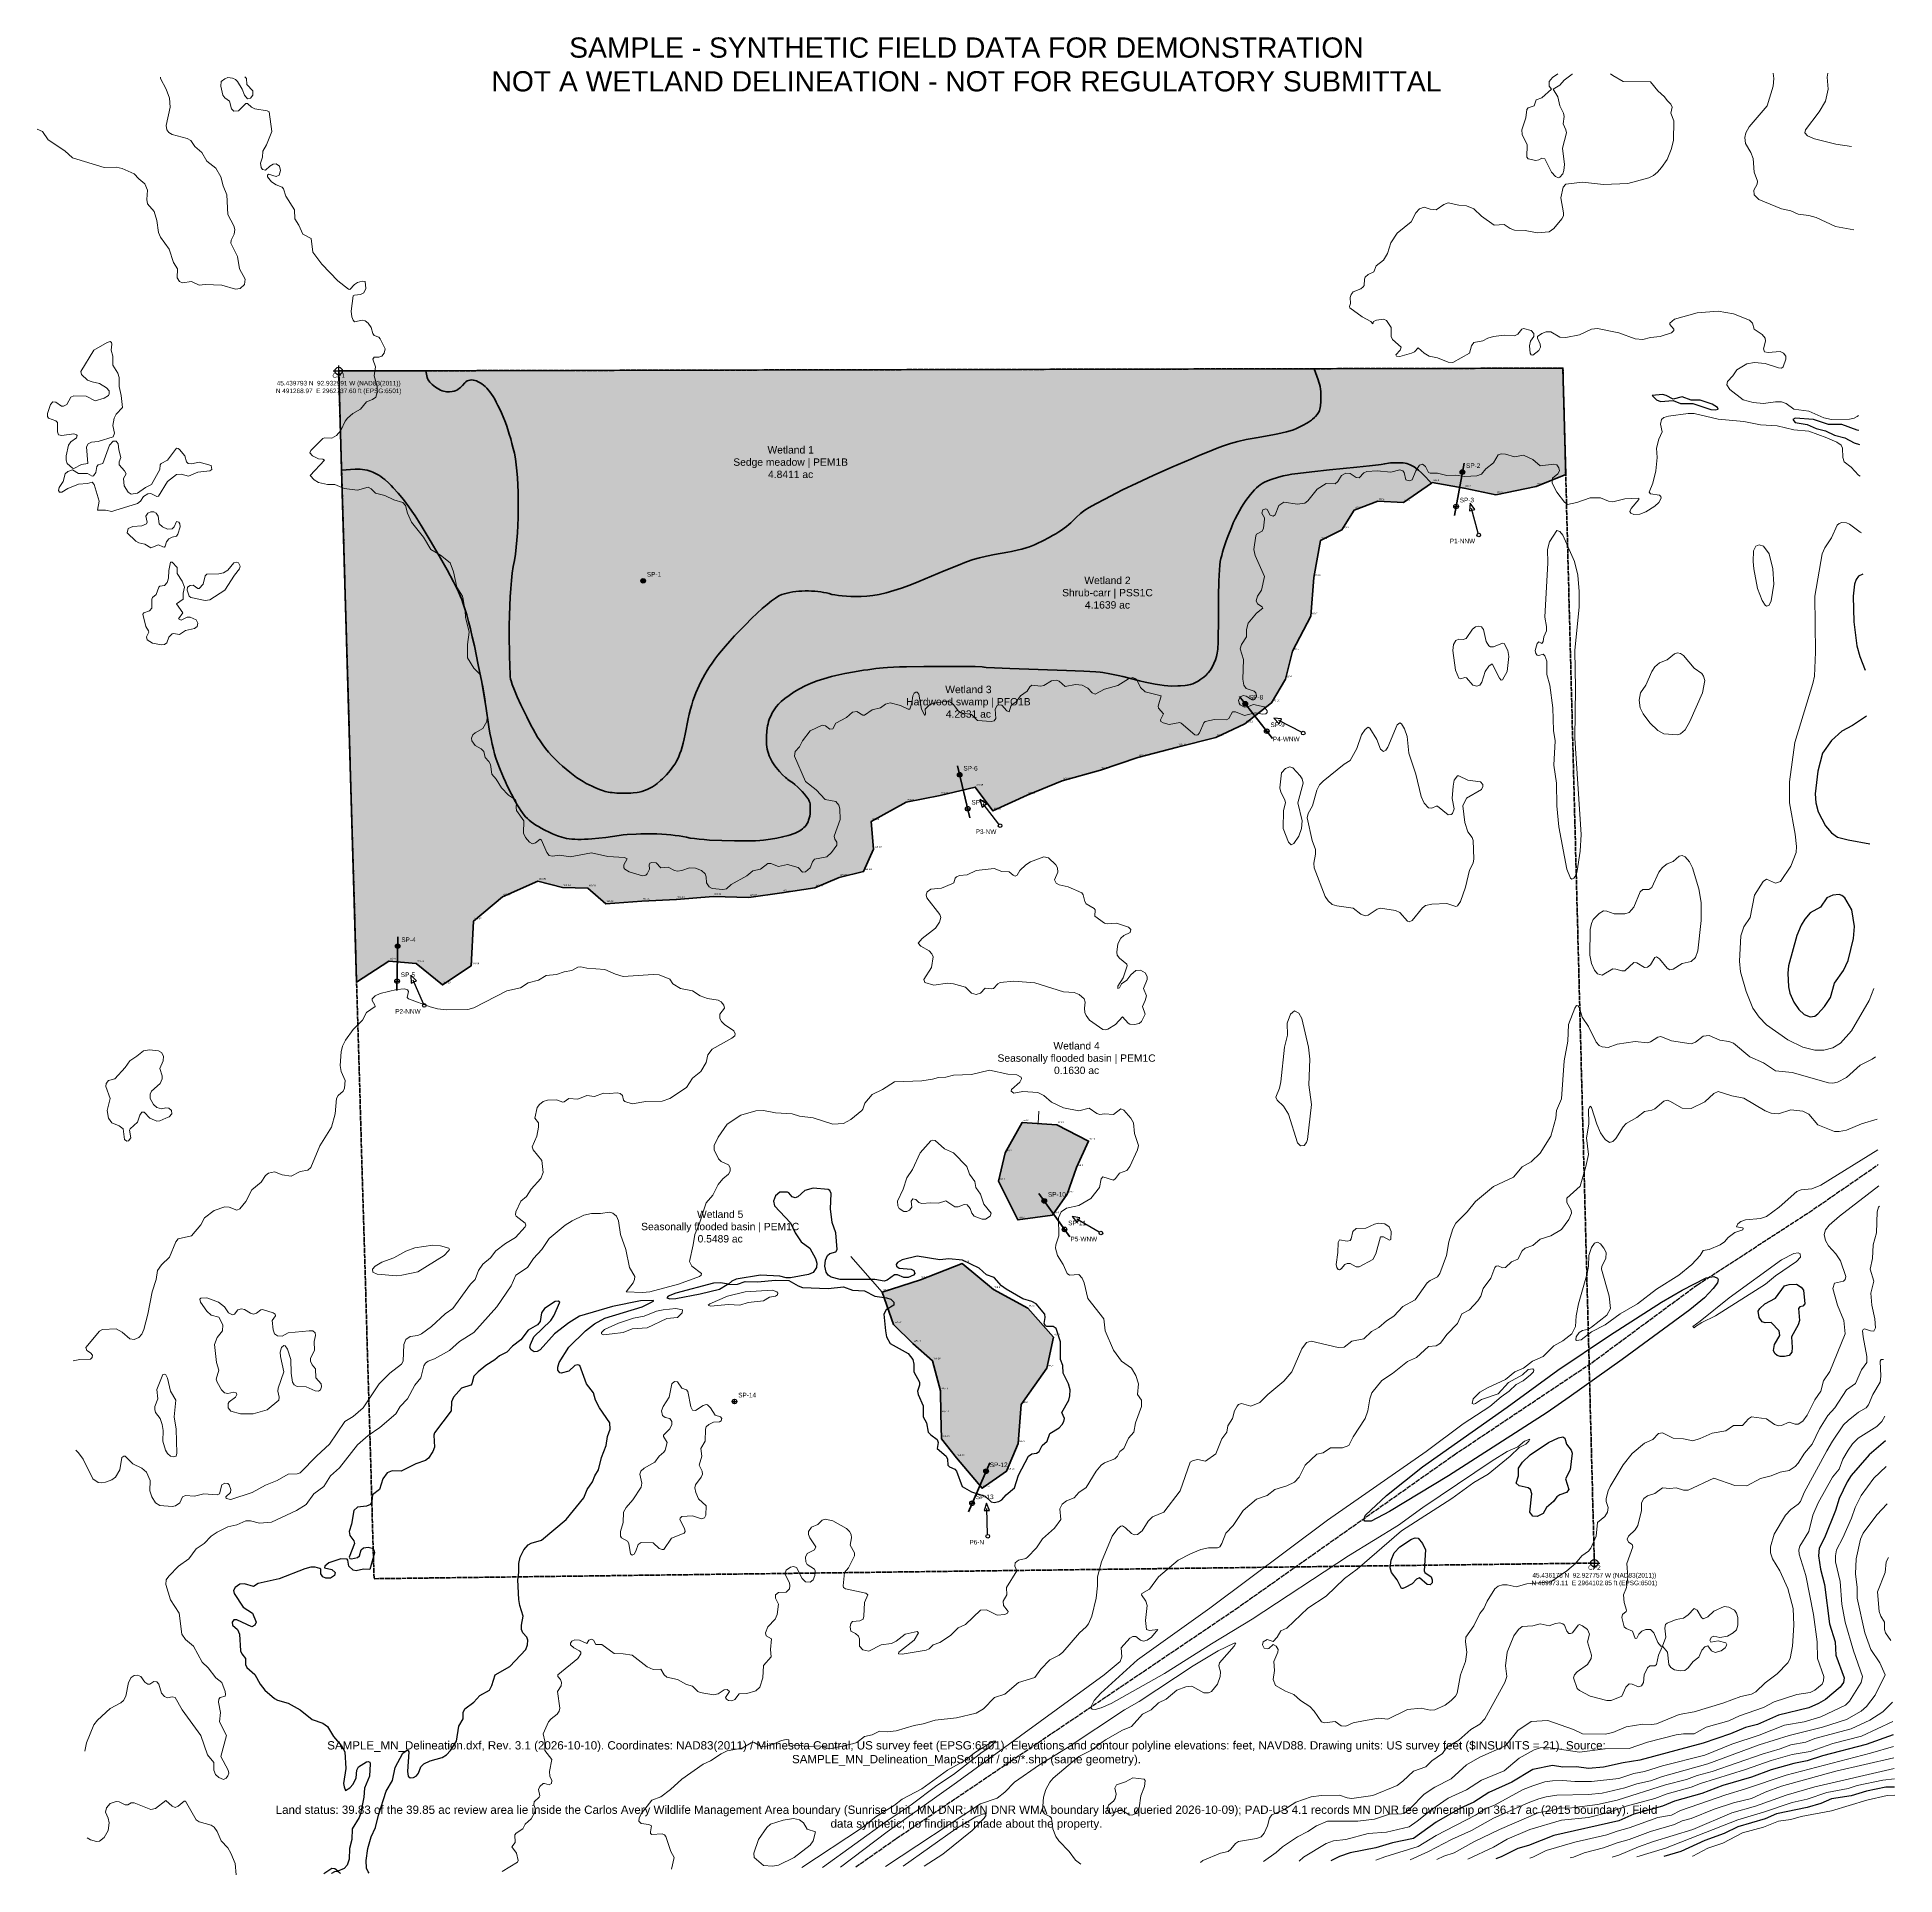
# Model space of a CAD drawing. Extents: x 2962410 to 2964430, y 489634 to 491632.
import ezdxf
from ezdxf.enums import TextEntityAlignment as Align

# ---------------------------------------------------------------- set-up
doc = ezdxf.new("R2010")
doc.units = 21
doc.header["$LTSCALE"] = 10
doc.header["$MEASUREMENT"] = 0
doc.linetypes.add('DASHED', pattern=[0.6, 0.5, -0.1])
for name, color, linetype, lineweight in [('ANNO-LABELS', 7, 'CONTINUOUS', 18), ('ANNO-POINT-LABELS', 7, 'CONTINUOUS', 13), ('ANNO-SAMPLE', 1, 'CONTINUOUS', 35), ('EXIST-ROAD-CL', 8, 'DASHED', 25), ('TOPO-CONTOUR-MAJOR', 34, 'CONTINUOUS', 30), ('TOPO-CONTOUR-MINOR', 36, 'CONTINUOUS', 13), ('WETL-CONTROL-POINT', 7, 'CONTINUOUS', 25), ('WETL-FLAG', 2, 'CONTINUOUS', 13), ('WETL-FLAG-ID', 8, 'CONTINUOUS', 13), ('WETL-PHOTO-POINT', 30, 'CONTINUOUS', 25), ('WETL-REVIEW-AREA', 1, 'DASHED', 50), ('WETL-SAMPLE-POINT', 7, 'CONTINUOUS', 25), ('WETL-TRANSECT', 7, 'CONTINUOUS', 35), ('WETL-WETLAND-SEDGE', 3, 'CONTINUOUS', 35), ('WETL-WETLAND-SFB', 6, 'CONTINUOUS', 35), ('WETL-WETLAND-SHRUBCARR', 2, 'CONTINUOUS', 35), ('WETL-WETLAND-SWAMP', 4, 'CONTINUOUS', 35)]:
    doc.layers.add(name, color=color, linetype=linetype, lineweight=lineweight)
doc.layers.add('WETL-WETLAND-HATCH', color=82, linetype='CONTINUOUS', lineweight=13, transparency=0.65)
doc.styles.add('LABEL', font='arial.ttf')

# ---------------------------------------------------------------- blocks, each defined once
blk = doc.blocks.new('DP_WETLAND')
at = {"lineweight": -2}
h = blk.add_hatch(color=0, dxfattribs=at)
h.dxf.hatch_style = 1
edge = h.paths.add_edge_path()
edge.add_arc((0, 0), 2.5, 0, 360)
at = {"color": 0, "lineweight": -2}
blk.add_circle((0, 0), 2.5, dxfattribs=at)
blk = doc.blocks.new('DP_UPLAND')
at = {"color": 0, "lineweight": -2}
for p, q in [((-2.5, 0), (2.5, 0)), ((0, -2.5), (0, 2.5))]:
    blk.add_line(p, q, dxfattribs=at)
blk.add_circle((0, 0), 2.5, dxfattribs=at)
blk = doc.blocks.new('PHOTO_ARROW')
at = {"color": 0, "lineweight": -2}
blk.add_line((0, 2), (0, 30), dxfattribs=at)
blk.add_lwpolyline([(0, 36), (-3, 28), (3, 28)], close=True, dxfattribs=at)
blk.add_circle((0, 0), 2, dxfattribs=at)
blk = doc.blocks.new('CONTROL_POINT')
at = {"color": 0, "lineweight": -2}
for p, q in [((-6, 0), (6, 0)), ((0, -6), (0, 6))]:
    blk.add_line(p, q, dxfattribs=at)
blk.add_circle((0, 0), 4, dxfattribs=at)

msp = doc.modelspace()

# ---------------------------------------------------------------- hatches: boundary and pattern name
at = {"layer": 'WETL-WETLAND-HATCH'}
h = msp.add_hatch(color=256, dxfattribs=at)
h.dxf.hatch_style = 1
h.paths.add_polyline_path([(2964039.6, 491143.6), (2963995.8, 491134.5), (2963961.2, 491141.5), (2963926.7, 491147.7), (2963925.8, 491147.1), (2963916.6, 491156.5), (2963914.9, 491158.2), (2963911.7, 491161.1), (2963910.1, 491162.4), (2963907.1, 491164.7), (2963904.1, 491166.4), (2963902.6, 491167.1), (2963900.9, 491167.8), (2963899.1, 491168.3), (2963897.1, 491168.7), (2963895.1, 491169), (2963892.9, 491169.2), (2963890.6, 491169.3), (2963885.7, 491169.3), (2963881.2, 491169), (2963879, 491168.8), (2963874.9, 491168.2), (2963871.1, 491167.5), (2963868, 491167), (2963858.5, 491165.8), (2963844.5, 491164.3), (2963814.8, 491161.4), (2963795.6, 491159.4), (2963780.3, 491157.6), (2963774.1, 491156.7), (2963768.9, 491155.8), (2963764.6, 491154.9), (2963758.2, 491153.3), (2963752.6, 491151.5), (2963747.6, 491149.6), (2963743.4, 491147.7), (2963741.6, 491146.6), (2963739.6, 491145.3), (2963737.6, 491143.7), (2963735.6, 491141.9), (2963733.4, 491139.7), (2963731.2, 491137.3), (2963728.9, 491134.6), (2963726.5, 491131.6), (2963724, 491128.3), (2963721.6, 491124.8), (2963719.3, 491121), (2963717, 491117.1), (2963714.7, 491112.9), (2963712.5, 491108.4), (2963710.3, 491103.8), (2963708.2, 491098.9), (2963704.3, 491088.9), (2963702.6, 491084.3), (2963699.8, 491075.8), (2963698.6, 491071.9), (2963697.7, 491068.3), (2963696.9, 491065), (2963696.2, 491061.9), (2963695.7, 491057.9), (2963695.2, 491053), (2963694.9, 491047.2), (2963694.5, 491040.5), (2963694.2, 491024.3), (2963694.1, 490995.3), (2963693.9, 490980.4), (2963693.8, 490974.7), (2963693.5, 490966.7), (2963693.3, 490964.5), (2963692.9, 490962.3), (2963692, 490958.7), (2963690.8, 490954.9), (2963689.3, 490950.9), (2963687.4, 490947.1), (2963685, 490943.3), (2963683.1, 490940.8), (2963682, 490939.6), (2963680.8, 490938.4), (2963678.1, 490936.1), (2963675.1, 490933.9), (2963672.1, 490931.9), (2963670.6, 490931), (2963667.7, 490929.6), (2963666.4, 490929), (2963663.6, 490928), (2963662, 490927.7), (2963660.2, 490927.3), (2963658, 490927.1), (2963652.9, 490926.7), (2963649.9, 490926.6), (2963643.1, 490926.5), (2963639.2, 490926.7), (2963635, 490927.1), (2963630.4, 490927.8), (2963625.4, 490928.6), (2963620, 490929.6), (2963614.3, 490930.8), (2963608.2, 490932.3), (2963590.2, 490936.7), (2963585, 490937.9), (2963575.9, 490939.8), (2963568.5, 490941.1), (2963565.4, 490941.5), (2963560.9, 490941.9), (2963547.8, 490942.7), (2963529, 490943.5), (2963467.2, 490945.5), (2963450.8, 490946.2), (2963441.5, 490946.7), (2963439.4, 490946.9), (2963439.1, 490947.1), (2963437.4, 490947.3), (2963429.5, 490947.6), (2963407, 490947.8), (2963373.8, 490947.8), (2963355.1, 490947.5), (2963347.2, 490947.3), (2963334.4, 490946.8), (2963329.5, 490946.4), (2963321.5, 490945.5), (2963312.8, 490944.3), (2963308.2, 490943.6), (2963298.4, 490941.9), (2963287.9, 490940), (2963278, 490937.8), (2963273.4, 490936.7), (2963265.1, 490934.4), (2963261.3, 490933.3), (2963257.7, 490932.1), (2963251.2, 490929.5), (2963244.9, 490926.7), (2963238.8, 490923.5), (2963232.9, 490920.1), (2963227.4, 490916.4), (2963222.7, 490913), (2963218.8, 490909.8), (2963217.2, 490908.2), (2963215.7, 490906.7), (2963213.3, 490903.8), (2963211.1, 490900.7), (2963209.1, 490897.4), (2963207.3, 490893.8), (2963206.5, 490892), (2963205.7, 490890), (2963205.1, 490887.8), (2963204.5, 490885.5), (2963204, 490883.1), (2963203.2, 490877.7), (2963202.7, 490871.7), (2963202.6, 490868.7), (2963202.7, 490865.8), (2963202.8, 490863.1), (2963203.2, 490860.4), (2963203.6, 490857.9), (2963204.2, 490855.4), (2963204.8, 490853), (2963205.7, 490850.8), (2963206.6, 490848.5), (2963207.7, 490846.3), (2963208.9, 490844.2), (2963210.2, 490842), (2963211.7, 490839.9), (2963213.3, 490837.8), (2963215, 490835.7), (2963216.8, 490833.7), (2963220.3, 490830.1), (2963223.3, 490827.1), (2963224.8, 490825.9), (2963226.1, 490824.9), (2963229.7, 490822.5), (2963230.9, 490821.6), (2963233.7, 490819.4), (2963236.7, 490816.7), (2963241.5, 490811.9), (2963244.2, 490808.9), (2963246.4, 490806.2), (2963248.1, 490803.8), (2963248.7, 490802.6), (2963249.3, 490801.4), (2963249.7, 490799.9), (2963250.1, 490798.3), (2963250.3, 490796.4), (2963250.4, 490794.5), (2963250.4, 490792.3), (2963250.1, 490787.5), (2963249.7, 490785.1), (2963249.3, 490782.9), (2963248.6, 490780.8), (2963247.9, 490778.9), (2963246.9, 490777.1), (2963245.9, 490775.4), (2963244.7, 490773.9), (2963243.3, 490772.6), (2963241.8, 490771.3), (2963240.1, 490770), (2963238.3, 490768.8), (2963236.2, 490767.7), (2963234, 490766.7), (2963231.6, 490765.7), (2963229, 490764.8), (2963226.2, 490763.9), (2963220.3, 490762.4), (2963213.9, 490761), (2963207, 490759.9), (2963199.6, 490759), (2963195.4, 490758.7), (2963190.8, 490758.4), (2963180.3, 490758.1), (2963168, 490758.2), (2963154.1, 490758.5), (2963140.9, 490759.1), (2963135, 490759.6), (2963129.5, 490760.1), (2963124.4, 490760.7), (2963119.8, 490761.3), (2963115.6, 490762.1), (2963111.8, 490762.9), (2963107.7, 490763.6), (2963103.4, 490764.2), (2963098.8, 490764.7), (2963093.9, 490765.2), (2963088.8, 490765.5), (2963083.4, 490765.7), (2963077.8, 490765.8), (2963066.3, 490765.7), (2963060.9, 490765.5), (2963051.2, 490765), (2963046.8, 490764.6), (2963042.6, 490764.2), (2963028, 490762), (2963020.6, 490761.1), (2963012.9, 490760.4), (2963009, 490760.2), (2963005, 490759.9), (2963001.2, 490759.8), (2962997.6, 490759.8), (2962994.3, 490760), (2962991.1, 490760.2), (2962988.1, 490760.5), (2962985.4, 490760.9), (2962982.8, 490761.4), (2962980.4, 490762.1), (2962975.4, 490763.7), (2962969.9, 490766), (2962967.1, 490767.3), (2962961, 490770.3), (2962957.8, 490772), (2962954.9, 490773.7), (2962952.1, 490775.4), (2962949.5, 490777.2), (2962947, 490779), (2962944.8, 490780.8), (2962942.8, 490782.6), (2962940.9, 490784.5), (2962939.2, 490786.3), (2962937.5, 490788.6), (2962935.7, 490791.1), (2962933.8, 490794), (2962931.8, 490797.2), (2962929.7, 490800.8), (2962925.4, 490808.9), (2962920.9, 490818), (2962918.8, 490822.5), (2962916.9, 490826.9), (2962913.2, 490835.6), (2962910, 490844.1), (2962908.5, 490848.2), (2962907.1, 490852.8), (2962905.8, 490857.8), (2962904.5, 490863.3), (2962903.3, 490869.1), (2962902.1, 490875.4), (2962900.9, 490882.1), (2962897.6, 490904.7), (2962896.3, 490913), (2962893.2, 490930.6), (2962889.4, 490949.7), (2962885.1, 490970.3), (2962882.9, 490979.9), (2962880.8, 490988.8), (2962878.8, 490996.8), (2962876.8, 491003.9), (2962874.9, 491010.3), (2962873.1, 491015.8), (2962871.4, 491020.5), (2962869.8, 491024.4), (2962867.7, 491028.9), (2962865.3, 491034), (2962862.4, 491039.7), (2962855.4, 491052.8), (2962846.8, 491068.2), (2962837.2, 491084.9), (2962828.5, 491099.3), (2962824.5, 491105.6), (2962820.7, 491111.4), (2962817.2, 491116.7), (2962813.9, 491121.3), (2962807.9, 491129.3), (2962802.2, 491136.2), (2962797, 491142.1), (2962794.5, 491144.6), (2962792.2, 491146.9), (2962787.7, 491150.9), (2962785.5, 491152.6), (2962783.3, 491154.2), (2962781.2, 491155.7), (2962779, 491156.9), (2962776.9, 491158.1), (2962774.8, 491159), (2962772.8, 491159.9), (2962770.6, 491160.6), (2962768.4, 491161.1), (2962766, 491161.6), (2962763.6, 491161.9), (2962761, 491162.1), (2962758.4, 491162.1), (2962755.6, 491162.1), (2962740.8, 491161.1), (2962737.6, 491269), (2962832.5, 491269.2), (2962833.8, 491262), (2962834.2, 491260.8), (2962834.8, 491259.5), (2962835.7, 491258.3), (2962836.7, 491257), (2962837.9, 491255.6), (2962839.4, 491254.3), (2962841, 491252.9), (2962842.8, 491251.4), (2962844.7, 491250.2), (2962846.4, 491249.1), (2962848.2, 491248.2), (2962850, 491247.5), (2962851.7, 491247), (2962853.4, 491246.6), (2962855, 491246.4), (2962856.7, 491246.4), (2962858.2, 491246.5), (2962861, 491246.7), (2962863.3, 491247.2), (2962864.4, 491247.5), (2962866.1, 491248.3), (2962867, 491248.8), (2962868.9, 491250.3), (2962869.9, 491251.2), (2962872.2, 491253.4), (2962874.6, 491256.1), (2962876, 491257.3), (2962877.4, 491258.2), (2962878.9, 491258.8), (2962880.5, 491259.2), (2962882.1, 491259.4), (2962883.9, 491259.2), (2962885.7, 491258.8), (2962887.6, 491258.2), (2962889.4, 491257.3), (2962891.3, 491256.3), (2962893.1, 491255.1), (2962894.9, 491253.7), (2962896.7, 491252.1), (2962898.5, 491250.4), (2962900.2, 491248.4), (2962901.9, 491246.3), (2962903.7, 491243.9), (2962905.4, 491241.2), (2962907.2, 491238.2), (2962909, 491235), (2962910.8, 491231.4), (2962912.7, 491227.6), (2962914.5, 491223.6), (2962916.4, 491219.2), (2962918.2, 491214.7), (2962919.9, 491210.1), (2962921.5, 491205.3), (2962923.1, 491200.4), (2962924.6, 491195.4), (2962926, 491190.2), (2962927.3, 491184.9), (2962928.6, 491179.5), (2962929.7, 491173.5), (2962930.6, 491167.1), (2962931.4, 491160.3), (2962932, 491152.9), (2962932.5, 491145.1), (2962932.8, 491136.8), (2962932.9, 491128), (2962932.9, 491118.7), (2962932.8, 491109.8), (2962932.5, 491101.2), (2962932, 491092.9), (2962931.4, 491085), (2962930.6, 491077.3), (2962929.7, 491070), (2962928.6, 491063), (2962927.4, 491056.4), (2962926.3, 491049.1), (2962925.4, 491041.2), (2962924.6, 491032.6), (2962924, 491023.5), (2962923.6, 491013.7), (2962923.3, 491003.3), (2962923.1, 490992.2), (2962923.1, 490980.6), (2962923.3, 490961), (2962923.6, 490946.5), (2962923.9, 490941), (2962924.2, 490936.9), (2962924.5, 490934), (2962925, 490932.3), (2962926.4, 490928), (2962928.7, 490922.1), (2962931.7, 490914.9), (2962935.6, 490906.2), (2962939.9, 490897.3), (2962942.1, 490892.9), (2962946.6, 490884.1), (2962949, 490879.7), (2962953.9, 490871.1), (2962956.5, 490866.8), (2962959.4, 490862.7), (2962962.5, 490858.6), (2962965.8, 490854.6), (2962969.2, 490850.7), (2962972.9, 490846.9), (2962976.8, 490843.1), (2962980.9, 490839.4), (2962984.9, 490836), (2962988.8, 490832.8), (2962992.6, 490829.9), (2962996.3, 490827.2), (2962999.9, 490824.8), (2963003.4, 490822.6), (2963006.8, 490820.7), (2963013.1, 490817.6), (2963016, 490816.3), (2963021.1, 490814.1), (2963025.5, 490812.5), (2963027.3, 490811.9), (2963030.8, 490811.1), (2963032.9, 490810.8), (2963035.1, 490810.6), (2963040.2, 490810.2), (2963043.1, 490810.1), (2963049.4, 490810.1), (2963055.2, 490810.2), (2963057.8, 490810.4), (2963062.3, 490810.8), (2963064.2, 490811.1), (2963065.8, 490811.5), (2963067.3, 490811.9), (2963070.2, 490812.9), (2963073.1, 490814.1), (2963076, 490815.5), (2963078.8, 490817), (2963082, 490819.2), (2963083.8, 490820.6), (2963087.5, 490823.8), (2963089.6, 490825.7), (2963094, 490830.1), (2963096.1, 490832.4), (2963098.1, 490834.7), (2963100, 490837.1), (2963101.7, 490839.6), (2963103.4, 490842.1), (2963104.8, 490844.7), (2963106.2, 490847.3), (2963107.4, 490850), (2963108.6, 490853), (2963109.8, 490856.4), (2963111, 490860.3), (2963112.1, 490864.5), (2963113.2, 490869.1), (2963114.3, 490874.1), (2963117.6, 490890.8), (2963118.8, 490896.1), (2963120.1, 490901.2), (2963121.4, 490906), (2963122.8, 490910.6), (2963124.4, 490915), (2963125.9, 490919.2), (2963127.6, 490923.2), (2963129.4, 490927.1), (2963131.4, 490931.1), (2963133.5, 490935.2), (2963135.8, 490939.2), (2963138.3, 490943.3), (2963140.9, 490947.4), (2963143.6, 490951.5), (2963146.5, 490955.6), (2963149.9, 490960.1), (2963153.7, 490964.8), (2963158, 490969.9), (2963162.8, 490975.3), (2963168, 490981), (2963173.7, 490987), (2963179.8, 490993.2), (2963186.4, 490999.8), (2963192.6, 491005.7), (2963198.2, 491010.9), (2963203.4, 491015.3), (2963208.1, 491019.1), (2963212.4, 491022.1), (2963216.2, 491024.4), (2963219.5, 491026), (2963222.3, 491026.8), (2963225.2, 491027.6), (2963228.2, 491028.3), (2963231.3, 491028.8), (2963234.5, 491029.2), (2963237.8, 491029.5), (2963241.2, 491029.8), (2963244.7, 491029.9), (2963248.3, 491029.9), (2963251.8, 491029.7), (2963255.2, 491029.5), (2963258.5, 491029.2), (2963261.7, 491028.8), (2963264.9, 491028.3), (2963268, 491027.7), (2963271, 491027), (2963273.9, 491026.2), (2963277.2, 491025.5), (2963280.9, 491024.9), (2963285.1, 491024.5), (2963289.6, 491024.2), (2963294.5, 491024), (2963299.8, 491024), (2963305.6, 491024), (2963311.7, 491024.2), (2963318.3, 491025), (2963325.4, 491026.2), (2963333, 491027.9), (2963341.1, 491030.2), (2963349.7, 491032.9), (2963358.7, 491036.2), (2963368.3, 491040), (2963395.8, 491051.6), (2963409.8, 491057.3), (2963420.3, 491061.4), (2963427.4, 491063.9), (2963434.3, 491065.9), (2963442.1, 491067.8), (2963450.8, 491069.6), (2963465, 491072.1), (2963469.3, 491072.9), (2963476.9, 491074.6), (2963480.3, 491075.4), (2963486.2, 491077), (2963488.6, 491077.9), (2963494, 491080), (2963496.9, 491081.3), (2963503.2, 491084.3), (2963510.1, 491087.9), (2963513.8, 491090), (2963517.3, 491092), (2963520.6, 491094), (2963523.6, 491096.1), (2963526.4, 491098.1), (2963529, 491100.1), (2963531.4, 491102.1), (2963533.6, 491104.1), (2963539.3, 491109.7), (2963544.3, 491114.2), (2963547.4, 491116.6), (2963548.8, 491117.7), (2963553.6, 491120.6), (2963560.8, 491124.6), (2963570.6, 491129.8), (2963582.8, 491136.2), (2963589.8, 491139.7), (2963605.4, 491147.2), (2963623.3, 491155.4), (2963643.3, 491164.3), (2963664.1, 491173.3), (2963673.1, 491177.1), (2963688.3, 491183.3), (2963694.4, 491185.7), (2963699.6, 491187.7), (2963703.9, 491189.2), (2963707.3, 491190.2), (2963715.1, 491192.3), (2963724.3, 491194.4), (2963735.1, 491196.5), (2963753.3, 491199.6), (2963758.7, 491200.7), (2963763.6, 491201.8), (2963768.1, 491202.9), (2963772.2, 491204), (2963775.7, 491205.2), (2963778.9, 491206.4), (2963784, 491208.9), (2963786.3, 491210), (2963790.4, 491212.3), (2963792.2, 491213.4), (2963795.2, 491215.6), (2963796.4, 491216.6), (2963798.6, 491218.6), (2963799.6, 491219.7), (2963801.4, 491221.7), (2963802.2, 491222.7), (2963803.5, 491224.8), (2963804, 491226), (2963804.5, 491227.5), (2963804.8, 491229.2), (2963805.2, 491231.2), (2963805.5, 491235.8), (2963805.6, 491241.3), (2963805.5, 491244.1), (2963805.3, 491246.8), (2963805, 491249.4), (2963804.6, 491252), (2963804, 491254.5), (2963803.4, 491256.9), (2963802.7, 491259.3), (2963798.1, 491271.4), (2964068.7, 491272.1), (2964071.8, 491156.4)])
h = msp.add_hatch(color=256, dxfattribs=at)
h.dxf.hatch_style = 1
h.paths.add_polyline_path([(2962832.5, 491269.2), (2963798.1, 491271.4), (2963802.7, 491259.3), (2963803.4, 491256.9), (2963804, 491254.5), (2963804.6, 491252), (2963805, 491249.4), (2963805.3, 491246.8), (2963805.5, 491244.1), (2963805.6, 491241.3), (2963805.5, 491235.8), (2963805.2, 491231.2), (2963804.8, 491229.2), (2963804.5, 491227.5), (2963804, 491226), (2963803.5, 491224.8), (2963802.2, 491222.7), (2963801.4, 491221.7), (2963799.6, 491219.7), (2963798.6, 491218.6), (2963796.4, 491216.6), (2963795.2, 491215.6), (2963792.2, 491213.4), (2963790.4, 491212.3), (2963786.3, 491210), (2963784, 491208.9), (2963778.9, 491206.4), (2963775.7, 491205.2), (2963772.2, 491204), (2963768.1, 491202.9), (2963763.6, 491201.8), (2963758.7, 491200.7), (2963753.3, 491199.6), (2963735.1, 491196.5), (2963724.3, 491194.4), (2963715.1, 491192.3), (2963707.3, 491190.2), (2963703.9, 491189.2), (2963699.6, 491187.7), (2963694.4, 491185.7), (2963688.3, 491183.3), (2963673.1, 491177.1), (2963664.1, 491173.3), (2963643.3, 491164.3), (2963623.3, 491155.4), (2963605.4, 491147.2), (2963589.8, 491139.7), (2963582.8, 491136.2), (2963570.6, 491129.8), (2963560.8, 491124.6), (2963553.6, 491120.6), (2963548.8, 491117.7), (2963547.4, 491116.6), (2963544.3, 491114.2), (2963539.3, 491109.7), (2963533.6, 491104.1), (2963531.4, 491102.1), (2963529, 491100.1), (2963526.4, 491098.1), (2963523.6, 491096.1), (2963520.6, 491094), (2963517.3, 491092), (2963513.8, 491090), (2963510.1, 491087.9), (2963503.2, 491084.3), (2963496.9, 491081.3), (2963494, 491080), (2963488.6, 491077.9), (2963486.2, 491077), (2963480.3, 491075.4), (2963476.9, 491074.6), (2963469.3, 491072.9), (2963465, 491072.1), (2963450.8, 491069.6), (2963442.1, 491067.8), (2963434.3, 491065.9), (2963427.4, 491063.9), (2963420.3, 491061.4), (2963409.8, 491057.3), (2963395.8, 491051.6), (2963368.3, 491040), (2963358.7, 491036.2), (2963349.7, 491032.9), (2963341.1, 491030.2), (2963333, 491027.9), (2963325.4, 491026.2), (2963318.3, 491025), (2963311.7, 491024.2), (2963305.6, 491024), (2963299.8, 491024), (2963294.5, 491024), (2963289.6, 491024.2), (2963285.1, 491024.5), (2963280.9, 491024.9), (2963277.2, 491025.5), (2963273.9, 491026.2), (2963271, 491027), (2963268, 491027.7), (2963264.9, 491028.3), (2963261.7, 491028.8), (2963258.5, 491029.2), (2963255.2, 491029.5), (2963251.8, 491029.7), (2963248.3, 491029.9), (2963244.7, 491029.9), (2963241.2, 491029.8), (2963237.8, 491029.5), (2963234.5, 491029.2), (2963231.3, 491028.8), (2963228.2, 491028.3), (2963225.2, 491027.6), (2963222.3, 491026.8), (2963219.5, 491026), (2963216.2, 491024.4), (2963212.4, 491022.1), (2963208.1, 491019.1), (2963203.4, 491015.3), (2963198.2, 491010.9), (2963192.6, 491005.7), (2963186.4, 490999.8), (2963179.8, 490993.2), (2963173.7, 490987), (2963168, 490981), (2963162.8, 490975.3), (2963158, 490969.9), (2963153.7, 490964.8), (2963149.9, 490960.1), (2963146.5, 490955.6), (2963143.6, 490951.5), (2963140.9, 490947.4), (2963138.3, 490943.3), (2963135.8, 490939.2), (2963133.5, 490935.2), (2963131.4, 490931.1), (2963129.4, 490927.1), (2963127.6, 490923.2), (2963125.9, 490919.2), (2963124.4, 490915), (2963122.8, 490910.6), (2963121.4, 490906), (2963120.1, 490901.2), (2963118.8, 490896.1), (2963117.6, 490890.8), (2963114.3, 490874.1), (2963113.2, 490869.1), (2963112.1, 490864.5), (2963111, 490860.3), (2963109.8, 490856.4), (2963108.6, 490853), (2963107.4, 490850), (2963106.2, 490847.3), (2963104.8, 490844.7), (2963103.4, 490842.1), (2963101.7, 490839.6), (2963100, 490837.1), (2963098.1, 490834.7), (2963096.1, 490832.4), (2963094, 490830.1), (2963089.6, 490825.7), (2963087.5, 490823.8), (2963083.8, 490820.6), (2963082, 490819.2), (2963078.8, 490817), (2963076, 490815.5), (2963073.1, 490814.1), (2963070.2, 490812.9), (2963067.3, 490811.9), (2963065.8, 490811.5), (2963064.2, 490811.1), (2963062.3, 490810.8), (2963057.8, 490810.4), (2963055.2, 490810.2), (2963049.4, 490810.1), (2963043.1, 490810.1), (2963040.2, 490810.2), (2963035.1, 490810.6), (2963032.9, 490810.8), (2963030.8, 490811.1), (2963027.3, 490811.9), (2963025.5, 490812.5), (2963021.1, 490814.1), (2963016, 490816.3), (2963013.1, 490817.6), (2963006.8, 490820.7), (2963003.4, 490822.6), (2962999.9, 490824.8), (2962996.3, 490827.2), (2962992.6, 490829.9), (2962988.8, 490832.8), (2962984.9, 490836), (2962980.9, 490839.4), (2962976.8, 490843.1), (2962972.9, 490846.9), (2962969.2, 490850.7), (2962965.8, 490854.6), (2962962.5, 490858.6), (2962959.4, 490862.7), (2962956.5, 490866.8), (2962953.9, 490871.1), (2962949, 490879.7), (2962946.6, 490884.1), (2962942.1, 490892.9), (2962939.9, 490897.3), (2962935.6, 490906.2), (2962931.7, 490914.9), (2962928.7, 490922.1), (2962926.4, 490928), (2962925, 490932.3), (2962924.5, 490934), (2962924.2, 490936.9), (2962923.9, 490941), (2962923.6, 490946.5), (2962923.3, 490961), (2962923.1, 490980.6), (2962923.1, 490992.2), (2962923.3, 491003.3), (2962923.6, 491013.7), (2962924, 491023.5), (2962924.6, 491032.6), (2962925.4, 491041.2), (2962926.3, 491049.1), (2962927.4, 491056.4), (2962928.6, 491063), (2962929.7, 491070), (2962930.6, 491077.3), (2962931.4, 491085), (2962932, 491092.9), (2962932.5, 491101.2), (2962932.8, 491109.8), (2962932.9, 491118.7), (2962932.9, 491128), (2962932.8, 491136.8), (2962932.5, 491145.1), (2962932, 491152.9), (2962931.4, 491160.3), (2962930.6, 491167.1), (2962929.7, 491173.5), (2962928.6, 491179.5), (2962927.3, 491184.9), (2962926, 491190.2), (2962924.6, 491195.4), (2962923.1, 491200.4), (2962921.5, 491205.3), (2962919.9, 491210.1), (2962918.2, 491214.7), (2962916.4, 491219.2), (2962914.5, 491223.6), (2962912.7, 491227.6), (2962910.8, 491231.4), (2962909, 491235), (2962907.2, 491238.2), (2962905.4, 491241.2), (2962903.7, 491243.9), (2962901.9, 491246.3), (2962900.2, 491248.4), (2962898.5, 491250.4), (2962896.7, 491252.1), (2962894.9, 491253.7), (2962893.1, 491255.1), (2962891.3, 491256.3), (2962889.4, 491257.3), (2962887.6, 491258.2), (2962885.7, 491258.8), (2962883.9, 491259.2), (2962882.1, 491259.4), (2962880.5, 491259.2), (2962878.9, 491258.8), (2962877.4, 491258.2), (2962876, 491257.3), (2962874.6, 491256.1), (2962872.2, 491253.4), (2962869.9, 491251.2), (2962868.9, 491250.3), (2962867, 491248.8), (2962866.1, 491248.3), (2962864.4, 491247.5), (2962863.3, 491247.2), (2962861, 491246.7), (2962858.2, 491246.5), (2962856.7, 491246.4), (2962855, 491246.4), (2962853.4, 491246.6), (2962851.7, 491247), (2962850, 491247.5), (2962848.2, 491248.2), (2962846.4, 491249.1), (2962844.7, 491250.2), (2962842.8, 491251.4), (2962841, 491252.9), (2962839.4, 491254.3), (2962837.9, 491255.6), (2962836.7, 491257), (2962835.7, 491258.3), (2962834.8, 491259.5), (2962834.2, 491260.8), (2962833.8, 491262)])
h = msp.add_hatch(color=256, dxfattribs=at)
h.dxf.hatch_style = 1
h.paths.add_polyline_path([(2963925.8, 491147.1), (2963895.2, 491126.1), (2963867.3, 491127.5), (2963841.6, 491117.8), (2963828.4, 491096.4), (2963805.1, 491084.7), (2963797.9, 491044.5), (2963794.5, 491002.6), (2963774.5, 490964.4), (2963766.9, 490934.1), (2963752, 490908.2), (2963722.9, 490885.4), (2963691.2, 490870.4), (2963649.8, 490860.2), (2963606.6, 490848.7), (2963565.8, 490835), (2963524.2, 490823.4), (2963486.3, 490807.8), (2963448.9, 490790.8), (2963429.7, 490816.6), (2963391.6, 490807.6), (2963354.6, 490800.3), (2963316.6, 490779.3), (2963319.2, 490749.1), (2963308.4, 490724.8), (2963281.6, 490718.5), (2963255.3, 490707), (2963219.6, 490701.7), (2963183.7, 490696.8), (2963144.8, 490697.6), (2963104.9, 490694.5), (2963067.1, 490692.6), (2963027.9, 490689.9), (2963008.4, 490706.9), (2962981, 490707.4), (2962954.2, 490714.3), (2962915.6, 490697.2), (2962884.2, 490671), (2962881.7, 490622.4), (2962850.5, 490601.6), (2962821.8, 490624.9), (2962792.3, 490627.5), (2962757.1, 490604.5), (2962740.8, 491161.1), (2962755.6, 491162.1), (2962758.4, 491162.1), (2962761, 491162.1), (2962763.6, 491161.9), (2962766, 491161.6), (2962768.4, 491161.1), (2962770.6, 491160.6), (2962772.8, 491159.9), (2962774.8, 491159), (2962776.9, 491158.1), (2962779, 491156.9), (2962781.2, 491155.7), (2962783.3, 491154.2), (2962785.5, 491152.6), (2962787.7, 491150.9), (2962792.2, 491146.9), (2962794.5, 491144.6), (2962797, 491142.1), (2962802.2, 491136.2), (2962807.9, 491129.3), (2962813.9, 491121.3), (2962817.2, 491116.7), (2962820.7, 491111.4), (2962824.5, 491105.6), (2962828.5, 491099.3), (2962837.2, 491084.9), (2962846.8, 491068.2), (2962855.4, 491052.8), (2962862.4, 491039.7), (2962865.3, 491034), (2962867.7, 491028.9), (2962869.8, 491024.4), (2962871.4, 491020.5), (2962873.1, 491015.8), (2962874.9, 491010.3), (2962876.8, 491003.9), (2962878.8, 490996.8), (2962880.8, 490988.8), (2962882.9, 490979.9), (2962885.1, 490970.3), (2962889.4, 490949.7), (2962893.2, 490930.6), (2962896.3, 490913), (2962897.6, 490904.7), (2962900.9, 490882.1), (2962902.1, 490875.4), (2962903.3, 490869.1), (2962904.5, 490863.3), (2962905.8, 490857.8), (2962907.1, 490852.8), (2962908.5, 490848.2), (2962910, 490844.1), (2962913.2, 490835.6), (2962916.9, 490826.9), (2962918.8, 490822.5), (2962920.9, 490818), (2962925.4, 490808.9), (2962929.7, 490800.8), (2962931.8, 490797.2), (2962933.8, 490794), (2962935.7, 490791.1), (2962937.5, 490788.6), (2962939.2, 490786.3), (2962940.9, 490784.5), (2962942.8, 490782.6), (2962944.8, 490780.8), (2962947, 490779), (2962949.5, 490777.2), (2962952.1, 490775.4), (2962954.9, 490773.7), (2962957.8, 490772), (2962961, 490770.3), (2962967.1, 490767.3), (2962969.9, 490766), (2962975.4, 490763.7), (2962980.4, 490762.1), (2962982.8, 490761.4), (2962985.4, 490760.9), (2962988.1, 490760.5), (2962991.1, 490760.2), (2962994.3, 490760), (2962997.6, 490759.8), (2963001.2, 490759.8), (2963005, 490759.9), (2963009, 490760.2), (2963012.9, 490760.4), (2963020.6, 490761.1), (2963028, 490762), (2963042.6, 490764.2), (2963046.8, 490764.6), (2963051.2, 490765), (2963060.9, 490765.5), (2963066.3, 490765.7), (2963077.8, 490765.8), (2963083.4, 490765.7), (2963088.8, 490765.5), (2963093.9, 490765.2), (2963098.8, 490764.7), (2963103.4, 490764.2), (2963107.7, 490763.6), (2963111.8, 490762.9), (2963115.6, 490762.1), (2963119.8, 490761.3), (2963124.4, 490760.7), (2963129.5, 490760.1), (2963135, 490759.6), (2963140.9, 490759.1), (2963154.1, 490758.5), (2963168, 490758.2), (2963180.3, 490758.1), (2963190.8, 490758.4), (2963195.4, 490758.7), (2963199.6, 490759), (2963207, 490759.9), (2963213.9, 490761), (2963220.3, 490762.4), (2963226.2, 490763.9), (2963229, 490764.8), (2963231.6, 490765.7), (2963234, 490766.7), (2963236.2, 490767.7), (2963238.3, 490768.8), (2963240.1, 490770), (2963241.8, 490771.3), (2963243.3, 490772.6), (2963244.7, 490773.9), (2963245.9, 490775.4), (2963246.9, 490777.1), (2963247.9, 490778.9), (2963248.6, 490780.8), (2963249.3, 490782.9), (2963249.7, 490785.1), (2963250.1, 490787.5), (2963250.4, 490792.3), (2963250.4, 490794.5), (2963250.3, 490796.4), (2963250.1, 490798.3), (2963249.7, 490799.9), (2963249.3, 490801.4), (2963248.7, 490802.6), (2963248.1, 490803.8), (2963246.4, 490806.2), (2963244.2, 490808.9), (2963241.5, 490811.9), (2963236.7, 490816.7), (2963233.7, 490819.4), (2963230.9, 490821.6), (2963229.7, 490822.5), (2963226.1, 490824.9), (2963224.8, 490825.9), (2963223.3, 490827.1), (2963220.3, 490830.1), (2963216.8, 490833.7), (2963215, 490835.7), (2963213.3, 490837.8), (2963211.7, 490839.9), (2963210.2, 490842), (2963208.9, 490844.2), (2963207.7, 490846.3), (2963206.6, 490848.5), (2963205.7, 490850.8), (2963204.8, 490853), (2963204.2, 490855.4), (2963203.6, 490857.9), (2963203.2, 490860.4), (2963202.8, 490863.1), (2963202.7, 490865.8), (2963202.6, 490868.7), (2963202.7, 490871.7), (2963203.2, 490877.7), (2963204, 490883.1), (2963204.5, 490885.5), (2963205.1, 490887.8), (2963205.7, 490890), (2963206.5, 490892), (2963207.3, 490893.8), (2963209.1, 490897.4), (2963211.1, 490900.7), (2963213.3, 490903.8), (2963215.7, 490906.7), (2963217.2, 490908.2), (2963218.8, 490909.8), (2963222.7, 490913), (2963227.4, 490916.4), (2963232.9, 490920.1), (2963238.8, 490923.5), (2963244.9, 490926.7), (2963251.2, 490929.5), (2963257.7, 490932.1), (2963261.3, 490933.3), (2963265.1, 490934.4), (2963273.4, 490936.7), (2963278, 490937.8), (2963287.9, 490940), (2963298.4, 490941.9), (2963308.2, 490943.6), (2963312.8, 490944.3), (2963321.5, 490945.5), (2963329.5, 490946.4), (2963334.4, 490946.8), (2963347.2, 490947.3), (2963355.1, 490947.5), (2963373.8, 490947.8), (2963407, 490947.8), (2963429.5, 490947.6), (2963437.4, 490947.3), (2963439.1, 490947.1), (2963439.4, 490946.9), (2963441.5, 490946.7), (2963450.8, 490946.2), (2963467.2, 490945.5), (2963529, 490943.5), (2963547.8, 490942.7), (2963560.9, 490941.9), (2963565.4, 490941.5), (2963568.5, 490941.1), (2963575.9, 490939.8), (2963585, 490937.9), (2963590.2, 490936.7), (2963608.2, 490932.3), (2963614.3, 490930.8), (2963620, 490929.6), (2963625.4, 490928.6), (2963630.4, 490927.8), (2963635, 490927.1), (2963639.2, 490926.7), (2963643.1, 490926.5), (2963649.9, 490926.6), (2963652.9, 490926.7), (2963658, 490927.1), (2963660.2, 490927.3), (2963662, 490927.7), (2963663.6, 490928), (2963666.4, 490929), (2963667.7, 490929.6), (2963670.6, 490931), (2963672.1, 490931.9), (2963675.1, 490933.9), (2963678.1, 490936.1), (2963680.8, 490938.4), (2963682, 490939.6), (2963683.1, 490940.8), (2963685, 490943.3), (2963687.4, 490947.1), (2963689.3, 490950.9), (2963690.8, 490954.9), (2963692, 490958.7), (2963692.9, 490962.3), (2963693.3, 490964.5), (2963693.5, 490966.7), (2963693.8, 490974.7), (2963693.9, 490980.4), (2963694.1, 490995.3), (2963694.2, 491024.3), (2963694.5, 491040.5), (2963694.9, 491047.2), (2963695.2, 491053), (2963695.7, 491057.9), (2963696.2, 491061.9), (2963696.9, 491065), (2963697.7, 491068.3), (2963698.6, 491071.9), (2963699.8, 491075.8), (2963702.6, 491084.3), (2963704.3, 491088.9), (2963708.2, 491098.9), (2963710.3, 491103.8), (2963712.5, 491108.4), (2963714.7, 491112.9), (2963717, 491117.1), (2963719.3, 491121), (2963721.6, 491124.8), (2963724, 491128.3), (2963726.5, 491131.6), (2963728.9, 491134.6), (2963731.2, 491137.3), (2963733.4, 491139.7), (2963735.6, 491141.9), (2963737.6, 491143.7), (2963739.6, 491145.3), (2963741.6, 491146.6), (2963743.4, 491147.7), (2963747.6, 491149.6), (2963752.6, 491151.5), (2963758.2, 491153.3), (2963764.6, 491154.9), (2963768.9, 491155.8), (2963774.1, 491156.7), (2963780.3, 491157.6), (2963795.6, 491159.4), (2963814.8, 491161.4), (2963844.5, 491164.3), (2963858.5, 491165.8), (2963868, 491167), (2963871.1, 491167.5), (2963874.9, 491168.2), (2963879, 491168.8), (2963881.2, 491169), (2963885.7, 491169.3), (2963890.6, 491169.3), (2963892.9, 491169.2), (2963895.1, 491169), (2963897.1, 491168.7), (2963899.1, 491168.3), (2963900.9, 491167.8), (2963902.6, 491167.1), (2963904.1, 491166.4), (2963907.1, 491164.7), (2963910.1, 491162.4), (2963911.7, 491161.1), (2963914.9, 491158.2), (2963916.6, 491156.5)])
h = msp.add_hatch(color=256, dxfattribs=at)
h.dxf.hatch_style = 1
h.paths.add_polyline_path([(2963518.5, 490449.6), (2963552.9, 490431.8), (2963539.9, 490403.1), (2963529.5, 490374.2), (2963513.6, 490351.4), (2963476.2, 490346.2), (2963454.9, 490388.1), (2963462.1, 490418.9), (2963480.9, 490452.1)])
h = msp.add_hatch(color=256, dxfattribs=at)
h.dxf.hatch_style = 1
h.paths.add_polyline_path([(2963415.5, 490298.7), (2963449.6, 490270.4), (2963486.9, 490250.2), (2963514.7, 490218.8), (2963507.5, 490184.8), (2963479.8, 490145.3), (2963476.5, 490103), (2963463.8, 490072.9), (2963437.1, 490054.5), (2963409.4, 490087.6), (2963393, 490108.3), (2963392.4, 490135.4), (2963391.8, 490160.4), (2963383.3, 490193), (2963362, 490211.9), (2963341, 490232.5), (2963328.4, 490267.5), (2963370.2, 490281.1)])

# ---------------------------------------------------------------- linework, layer by layer
at = {"layer": 'ANNO-LABELS'}
for points in [[(2963498.9, 490464.4), (2963498, 490451)], [(2963294.6, 490306.2), (2963328.4, 490267.5)]]:
    msp.add_lwpolyline(points, dxfattribs=at)
at = {"layer": 'EXIST-ROAD-CL'}
msp.add_lwpolyline([(2963299.8, 489642.8), (2963343.8, 489673.6), (2963712.8, 489923), (2963950.3, 490090.7), (2964100.1, 490190.9), (2964215, 490275.7), (2964336.2, 490354.3), (2964411.6, 490406.3)], dxfattribs=at)
at = {"layer": 'TOPO-CONTOUR-MAJOR'}
for points, elevation in [([(2964237.6, 491227.4), (2964236.7, 491229.3), (2964231.1, 491233.1), (2964218, 491237.1), (2964208.1, 491237.4), (2964198.3, 491240.9), (2964188.4, 491238.5), (2964181.1, 491242.4), (2964176.9, 491243.4), (2964165.8, 491242.4), (2964170.6, 491237.5), (2964174.9, 491235.8), (2964188.4, 491237), (2964196.6, 491233.8), (2964209.8, 491233.5), (2964229.4, 491227), (2964234.4, 491226.6)], 890), ([(2964342.6, 490567.8), (2964345.9, 490570.1), (2964353, 490578.1), (2964359.5, 490587.9), (2964363.9, 490603.6), (2964373.8, 490617.4), (2964378.7, 490628), (2964384.6, 490651.9), (2964385.7, 490665), (2964383, 490683.1), (2964375.4, 490696.2), (2964372.1, 490698.9), (2964368.9, 490700), (2964362.3, 490699.3), (2964355.7, 490696.4), (2964348.8, 490686.3), (2964337.7, 490679.8), (2964331.8, 490673.2), (2964327.8, 490666.5), (2964323.2, 490655.2), (2964313.8, 490622.4), (2964313.1, 490614.2), (2964313.8, 490599.4), (2964315.5, 490592.8), (2964319.7, 490583), (2964325.3, 490574.8), (2964331.1, 490569.5), (2964337.7, 490567)], 890), ([(2963455.2, 490040), (2963458.5, 490042), (2963463.4, 490047.4), (2963472.3, 490054.8), (2963476.6, 490068.6), (2963487.7, 490089.3), (2963491.3, 490091.9), (2963496.2, 490092.7), (2963499.1, 490094.2), (2963502.6, 490100.8), (2963507.9, 490105.7), (2963511, 490113.9), (2963520.8, 490120.1), (2963524.4, 490123.7), (2963526.2, 490127), (2963526.6, 490130.3), (2963524, 490136.9), (2963531.5, 490150), (2963532.6, 490154.9), (2963532.8, 490161.5), (2963531, 490168), (2963525.4, 490179.5), (2963524.9, 490187.7), (2963522.6, 490194.3), (2963522.5, 490213.6), (2963517.6, 490228.1), (2963514.3, 490230.3), (2963507.7, 490230.2), (2963506.1, 490230.9), (2963504.6, 490233.6), (2963505.9, 490240.2), (2963505.3, 490243.5), (2963495.8, 490255), (2963491.3, 490257.6), (2963481.5, 490260.5), (2963463.4, 490270.9), (2963458.3, 490274.6), (2963450.3, 490283.4), (2963442.1, 490286.4), (2963433.9, 490293.6), (2963415.9, 490302.5), (2963401.1, 490303.9), (2963391.3, 490302.8), (2963366.7, 490306.8), (2963350.3, 490302.7), (2963345.3, 490299.8), (2963343.9, 490297.6), (2963344.2, 490296), (2963347, 490293.5), (2963360.1, 490292.5), (2963362.8, 490291), (2963364.1, 490287.8), (2963362.5, 490286.1), (2963356.8, 490283.7), (2963351.9, 490283.5), (2963345.3, 490286.4), (2963342.1, 490286.4), (2963333.9, 490280.5), (2963330.6, 490279.7), (2963320.7, 490281.5), (2963283, 490281.5), (2963273.2, 490283.8), (2963269.9, 490286.1), (2963267.6, 490289.4), (2963266.1, 490296), (2963266.9, 490302.5), (2963269.1, 490307.4), (2963271.5, 490309.5), (2963278.1, 490311.3), (2963279.7, 490314), (2963278.3, 490332), (2963274, 490343.5), (2963272.2, 490358.3), (2963272.9, 490374.7), (2963271.6, 490378), (2963269.9, 490379.1), (2963253.5, 490380.8), (2963244.6, 490378), (2963236.7, 490371.4), (2963233.8, 490370.3), (2963230.5, 490371.2), (2963227.2, 490375.4), (2963225.6, 490376.2), (2963217.4, 490376.3), (2963212.5, 490372.2), (2963210.3, 490366.5), (2963211.3, 490361.6), (2963228.9, 490342.9), (2963233.8, 490332.1), (2963240.6, 490322.2), (2963249.7, 490315.6), (2963256, 490304.2), (2963257.5, 490299.2), (2963257.2, 490294.3), (2963253.5, 490289.1), (2963248.6, 490286.9), (2963228.9, 490283), (2963224, 490283.3), (2963217.4, 490285.1), (2963196.1, 490286), (2963169.8, 490281.6), (2963165.2, 490279.6), (2963161.6, 490276.4), (2963152.8, 490277.9), (2963145.2, 490277.5), (2963104, 490266.4), (2963095.9, 490263.2), (2963094.3, 490261.5), (2963097.7, 490260.4), (2963104.2, 490260.7), (2963130.5, 490265.9), (2963151.8, 490270.9), (2963160, 490275.8), (2963171.2, 490276.3), (2963179.7, 490279.3), (2963192.8, 490279), (2963212.5, 490280.8), (2963227.2, 490280.1), (2963237.1, 490274.3), (2963242, 490272.8), (2963269.9, 490271.6), (2963286.3, 490273.3), (2963296.1, 490269.9), (2963309.3, 490269), (2963320.7, 490263.2), (2963333.1, 490261.5), (2963338.1, 490259.9), (2963341.2, 490256.6), (2963341.2, 490253.3), (2963332.9, 490248.4), (2963330.5, 490243.5), (2963332, 490225.4), (2963333.4, 490218.9), (2963337.1, 490211.9), (2963356.7, 490200.8), (2963361.7, 490194.3), (2963363, 490189.3), (2963363, 490181.1), (2963369, 490169.7), (2963369, 490166.4), (2963367.1, 490159.8), (2963367.5, 490156.5), (2963373.2, 490144.1), (2963373, 490131.9), (2963376.7, 490125.4), (2963378.6, 490115.5), (2963381.4, 490112.4), (2963388.3, 490107.3), (2963389.3, 490104.1), (2963388.3, 490097.5), (2963398.1, 490089.3), (2963399.7, 490086), (2963400, 490079.5), (2963401.6, 490077.8), (2963407.7, 490075), (2963409.3, 490073), (2963415.5, 490056.5), (2963425.7, 490050.7), (2963440.5, 490045.8), (2963447, 490039.6), (2963450.3, 490039)], 890), ([(2963860.3, 490018.8), (2963853.5, 490018.8), (2963852.1, 490020.4), (2963854, 490025.3), (2963876.7, 490046.6), (2963916.2, 490077.8), (2964008, 490142.4), (2964063, 490182.8), (2964119.5, 490220.5), (2964175.8, 490256.6), (2964198.3, 490269.9), (2964224.5, 490283), (2964232.7, 490284.6), (2964236.8, 490282.8), (2964237.5, 490281.2), (2964236.8, 490277.9), (2964232, 490271.4), (2964222.6, 490261.5), (2964206.7, 490248.4), (2964133.2, 490194.3), (2964075.6, 490153.3), (2964051.6, 490136.9), (2963944.3, 490068), (2963880.1, 490029)], 900), ([(2964309.6, 490197.5), (2964304.9, 490197.5), (2964301.6, 490198.6), (2964299.2, 490200.8), (2964297.7, 490204.1), (2964298.6, 490210.7), (2964304.5, 490220.5), (2964303.7, 490225.4), (2964295, 490234.6), (2964288.5, 490234.4), (2964285.2, 490235.4), (2964282.1, 490240.2), (2964281.1, 490246.8), (2964282.7, 490250), (2964288.1, 490255), (2964300, 490260.9), (2964309.8, 490274.3), (2964314.7, 490276.1), (2964322.8, 490276.3), (2964327.8, 490273.2), (2964330.3, 490269.7), (2964331.8, 490255), (2964329.5, 490252.3), (2964326.2, 490251.5), (2964325, 490250), (2964325.9, 490236.9), (2964324.5, 490232), (2964317.3, 490218.9), (2964318.1, 490207.4), (2964317.5, 490202.5), (2964314.7, 490198.7)], 900), ([(2964040.6, 490023.7), (2964035.9, 490023.9), (2964032.7, 490028.6), (2964034.9, 490048.3), (2964033.5, 490053.2), (2964030.8, 490054.8), (2964021.1, 490057), (2964017.9, 490059.8), (2964020.3, 490068), (2964020.5, 490076.2), (2964024.6, 490082.7), (2964033, 490090.9), (2964053.2, 490104.1), (2964063.8, 490109.3), (2964068.7, 490110.5), (2964070.6, 490109), (2964072.6, 490102.4), (2964077.5, 490095.9), (2964078.6, 490092.6), (2964076.4, 490074.5), (2964071.5, 490064.7), (2964075.3, 490053.2), (2964072.7, 490049.9), (2964065.4, 490047.3), (2964062.1, 490045.2), (2964058.6, 490040.1), (2964050.7, 490033.5), (2964047.4, 490026.9)], 900), ([(2963897.3, 489946.6), (2963894.8, 489945.3), (2963893.2, 489945.5), (2963888.6, 489954.8), (2963882.4, 489963), (2963880.9, 489967.9), (2963881.8, 489976.1), (2963885.2, 489984.3), (2963891.3, 489990.9), (2963904.1, 489999.1), (2963907.9, 490000.4), (2963911.2, 490000.3), (2963916.1, 489994.3), (2963919.3, 489987.6), (2963918, 489964.6), (2963918.7, 489963), (2963925.3, 489958.1), (2963926.5, 489954.8), (2963926.4, 489951.5), (2963924.3, 489949.5), (2963921.1, 489949.8), (2963912.9, 489956.9), (2963909.6, 489955.6), (2963904.7, 489950.4)], 900)]:
    msp.add_lwpolyline(points, close=True, dxfattribs=dict(at, elevation=elevation))
for points, elevation in [([(2964390.6, 491204.3), (2964388.5, 491204.7), (2964372.1, 491211), (2964357.4, 491210.9), (2964341, 491216.4), (2964321.3, 491217.7), (2964318.8, 491216.1), (2964321.3, 491212.9), (2964334.4, 491210.8), (2964344.2, 491206.6), (2964354.1, 491203.8), (2964363.9, 491199.3), (2964375.4, 491196.5), (2964385.3, 491190.8), (2964391, 491189)], 890), ([(2964394.7, 491048.3), (2964390.2, 491045.9), (2964387.6, 491042.3), (2964385.8, 491037.4), (2964384.1, 491024.2), (2964385, 490996.3), (2964388.3, 490970.1), (2964391.4, 490958.6), (2964397.5, 490943.6)], 890), ([(2964398.8, 490893.9), (2964383.6, 490883.6), (2964372.1, 490877.4), (2964360.7, 490867.3), (2964350.9, 490853.6), (2964345.7, 490834), (2964342.8, 490809.4), (2964343.8, 490799.5), (2964346.3, 490789.7), (2964354.1, 490774.4), (2964360.7, 490767), (2964367.2, 490762.2), (2964378.7, 490759.2), (2964402.4, 490755.1)], 890), ([(2962770.7, 489636), (2962769.6, 489637.3), (2962768, 489641.5), (2962767.3, 489649.7), (2962769.4, 489662.8), (2962772.9, 489675.6), (2962777.6, 489685.8), (2962780.8, 489698.9), (2962789.2, 489725.2), (2962796.1, 489736.6), (2962799.1, 489751), (2962807.3, 489766.6), (2962812.3, 489770.1), (2962813.7, 489767.8), (2962812.3, 489746.5), (2962813.1, 489741.6), (2962815.5, 489739.5), (2962818.8, 489740), (2962822.1, 489741.8), (2962824.4, 489744.8), (2962827, 489751.4), (2962830.3, 489754.9), (2962836.9, 489758.1), (2962850, 489761.8), (2962854.9, 489764.8), (2962859.3, 489769.4), (2962865.7, 489779.3), (2962868.1, 489795.7), (2962873.1, 489803.9), (2962873, 489810.7), (2962874.6, 489814.7), (2962884.4, 489821.9), (2962891, 489829.2), (2962901.4, 489835.1), (2962904.1, 489840), (2962907.9, 489851.5), (2962923.8, 489860.8), (2962941.2, 489879.3), (2962943, 489884.3), (2962943.2, 489889.2), (2962942.1, 489892.5), (2962938, 489897.4), (2962936.5, 489900.7), (2962936.4, 489905.6), (2962938.2, 489915.4), (2962934.5, 489926.9), (2962933.4, 489933.5), (2962932.4, 489954.8), (2962933.6, 489963), (2962933.4, 489972.8), (2962934.8, 489979.4), (2962939, 489987.6), (2962943.5, 489992.9), (2962946.8, 489994.7), (2962958.2, 489998.1), (2962984.8, 490020.4), (2963004.2, 490043.9), (2963007.8, 490053.2), (2963013.7, 490061.4), (2963016.1, 490068), (2963020, 490074.5), (2963023.2, 490087.7), (2963028.5, 490100.8), (2963029.8, 490110.6), (2963032.9, 490118.8), (2963032.3, 490125.4), (2963021.1, 490141.8), (2963016.9, 490150), (2963014.8, 490158.2), (2963006.9, 490168), (2962999.9, 490187.7), (2962997.6, 490188.7), (2962994.3, 490188), (2962987.8, 490181.8), (2962979.6, 490179.6), (2962977.9, 490179.9), (2962975.9, 490182.8), (2962975.7, 490186.1), (2962977.3, 490191), (2962987.8, 490207.9), (2963005.8, 490225.4), (2963015.7, 490233), (2963027.1, 490239.4), (2963067.5, 490251.7), (2963077.8, 490256.6), (2963080.3, 490258.2), (2963079.6, 490258.5), (2963065.8, 490258.2), (2963035.3, 490252.1), (2962999.3, 490241.5), (2962987.8, 490234.1), (2962972.4, 490222.2), (2962956.6, 490204.8), (2962953.3, 490203), (2962950, 490202.9), (2962946.8, 490204.9), (2962945.4, 490207.4), (2962946, 490210.7), (2962949.9, 490218.9), (2962968.1, 490236.9), (2962971.4, 490241.8), (2962978.1, 490256.6), (2962976.3, 490257.8), (2962973, 490257.4), (2962961.5, 490250), (2962958.2, 490245.3), (2962956.6, 490235.8), (2962953.9, 490232), (2962943.5, 490226.1), (2962935.7, 490215.6), (2962926.5, 490209), (2962920.5, 490202.4), (2962912.3, 490198.4), (2962907.4, 490193.9), (2962897.6, 490187.8), (2962889.2, 490181.1), (2962884.7, 490176.2), (2962882.4, 490168), (2962881.2, 490166.5), (2962871.3, 490163.4), (2962862.6, 490153.3), (2962860.3, 490148.3), (2962859.8, 490138.5), (2962841.8, 490114.7), (2962841.2, 490112.3), (2962841.7, 490099.1), (2962839.8, 490094.2), (2962835.2, 490087.1), (2962831.9, 490084.7), (2962821.6, 490081.1), (2962805.7, 490073), (2962795.9, 490073.3), (2962790.2, 490071.3), (2962785.7, 490064.7), (2962781.8, 490053.2), (2962774.5, 490047.4), (2962773.6, 490040.1), (2962772.1, 490036.8), (2962768, 490034.8), (2962758.1, 490033.8), (2962754.2, 490030.2), (2962751.7, 490015.5), (2962749, 490007.3), (2962749.9, 490002.9), (2962754, 489997.4), (2962754.8, 489994.2), (2962749, 489979.4), (2962749.9, 489977.9), (2962751.6, 489977.6), (2962758.1, 489979.1), (2962760.1, 489981), (2962762, 489987.6), (2962764.7, 489989.7), (2962769.6, 489990.4), (2962773.9, 489989.2), (2962775.7, 489987.6), (2962776.6, 489984.3), (2962771.3, 489966.2), (2962764.7, 489966.3), (2962756.5, 489964.7), (2962753.2, 489965.2), (2962748.7, 489969.6), (2962747.6, 489976.1), (2962746.7, 489977.4), (2962740.1, 489977.7), (2962727, 489973.4), (2962722.5, 489969.6), (2962722.1, 489967.9), (2962730.3, 489966), (2962733.6, 489963), (2962733.1, 489959.7), (2962728.6, 489956.6), (2962723.7, 489956.6), (2962720.4, 489958.1), (2962718.1, 489961.4), (2962718.3, 489966.3), (2962717.1, 489967.3), (2962712.2, 489968.7), (2962707.3, 489968.5), (2962700.7, 489967), (2962672.8, 489955.8), (2962649.9, 489950.7), (2962645, 489947.7), (2962635.1, 489950.4), (2962630.2, 489950.3), (2962625.2, 489946.6), (2962623.4, 489943.3), (2962624.1, 489940), (2962633.8, 489925.3), (2962644, 489918.7), (2962647.7, 489908.9), (2962646.6, 489905.6), (2962643.3, 489903.9), (2962626.9, 489911.5), (2962623.6, 489911.5), (2962621.7, 489908.9), (2962622.2, 489905.6), (2962627.5, 489900.7), (2962629.9, 489895.7), (2962630.8, 489877.7), (2962632.2, 489874.4), (2962636.3, 489869.5), (2962636.2, 489862.9), (2962637.7, 489859.7), (2962646.6, 489852.1), (2962652.4, 489841.6), (2962657.4, 489835.1), (2962667.9, 489826), (2962671.2, 489824.2), (2962682.7, 489820.8), (2962695.8, 489813.5), (2962708.9, 489802.9), (2962720.4, 489799.2), (2962725.3, 489795.4), (2962731.9, 489784.7), (2962740.8, 489774.4), (2962744.4, 489767.8), (2962745.4, 489749.8), (2962743, 489733.4), (2962743.4, 489729.8), (2962745, 489726), (2962749.9, 489728.7), (2962753.2, 489732.6), (2962756.5, 489739.7), (2962757.4, 489748.1), (2962759.3, 489751.4), (2962768, 489757.1), (2962769.6, 489757.5), (2962771.3, 489756.7), (2962771.9, 489754.7), (2962771.2, 489741.6), (2962765.7, 489728.4), (2962765.1, 489718.6), (2962761.3, 489700.6), (2962759.8, 489696.6), (2962752.1, 489684.2), (2962751.9, 489672.7), (2962749.4, 489662.8), (2962749, 489651.3), (2962746.9, 489644.8), (2962743.4, 489641), (2962736.8, 489638.3), (2962733.5, 489640.6), (2962730.3, 489641.1), (2962721.5, 489635.4)], 890), ([(2964419.5, 490106.1), (2964401.8, 490090.9), (2964382, 490068.3), (2964377.6, 490061.4), (2964368.9, 490043.4), (2964365.2, 490030.2), (2964353, 490000.7), (2964347.2, 489989.2), (2964346.5, 489981), (2964348.9, 489966.3), (2964353, 489949.9), (2964358.4, 489907.2), (2964364.8, 489887.5), (2964365.6, 489872.8), (2964374.6, 489848.2), (2964373.7, 489843.3), (2964370.3, 489838.3), (2964354.1, 489824.9), (2964346.5, 489820.3), (2964336, 489815.7), (2964303.2, 489807.9), (2964280.3, 489797.7), (2964267.2, 489794.3), (2964250.8, 489787.5), (2964221.2, 489777.3), (2964152.3, 489758.7), (2964134.3, 489755.9), (2964113, 489751.1), (2964096.6, 489749.8), (2964083.5, 489751.7), (2964068.7, 489751.2), (2964057.2, 489752.9), (2964035.9, 489748.5), (2964013.3, 489735), (2963988.3, 489723.7), (2963971.9, 489713), (2963957.2, 489706.6), (2963930.9, 489691.6), (2963906.3, 489673.8), (2963883.3, 489668.8), (2963865.3, 489663.6), (2963837.4, 489658.2), (2963825.9, 489654.1), (2963816.4, 489649.4)], 890), ([(2964427.9, 489786.3), (2964398.4, 489775.9), (2964350.8, 489763.6), (2964334.4, 489758), (2964319.6, 489755.2), (2964295, 489748.4), (2964273.7, 489740.4), (2964242.6, 489731.4), (2964219.6, 489722.5), (2964190.1, 489714.1), (2964176.9, 489708.9), (2964145.8, 489700.1), (2964129.4, 489693), (2964058.8, 489677.1), (2964031.4, 489666.1), (2964019.5, 489662.8), (2964001.4, 489653.8), (2963995.9, 489651.7)], 880), ([(2964429.4, 489729.3), (2964419.7, 489729.4), (2964398.6, 489725.2), (2964382, 489720.2), (2964360.7, 489716.9), (2964349.2, 489711.8), (2964334.4, 489707.4), (2964301.1, 489700.6), (2964288.5, 489695.1), (2964259, 489686.5), (2964244.2, 489679.2), (2964222.9, 489671.5), (2964196.9, 489659.6), (2964178.5, 489654.1)], 870), ([(2962729.8, 489635.5), (2962730.3, 489636), (2962733.5, 489637.8), (2962736.8, 489638.2), (2962738.5, 489636.8), (2962739.6, 489635.6)], 890)]:
    msp.add_lwpolyline(points, dxfattribs=dict(at, elevation=elevation))
at = {"layer": 'TOPO-CONTOUR-MINOR'}
for points, elevation in [([(2964390.2, 491220.7), (2964388.7, 491219.4), (2964385.3, 491217.6), (2964380.3, 491216.7), (2964360.7, 491216.4), (2964352.5, 491218.1), (2964336, 491225.3), (2964319.6, 491227.6), (2964311.4, 491233.6), (2964306.5, 491235.4), (2964300, 491235.5), (2964286.8, 491233.6), (2964275.4, 491234.6), (2964264.8, 491237.5), (2964250.3, 491248.9), (2964246.9, 491253.9), (2964247.5, 491257.5), (2964253.5, 491263.7), (2964257.8, 491270.3), (2964268.8, 491276.9), (2964277, 491278.4), (2964288.5, 491277.3), (2964303.2, 491272.4), (2964306.5, 491272.1), (2964308.2, 491273.5), (2964311, 491281.7), (2964310.9, 491285), (2964308.6, 491288.3), (2964304.9, 491290.1), (2964291.8, 491289.1), (2964287.7, 491289.9), (2964286.8, 491293.2), (2964289, 491301.4), (2964288.5, 491304.7), (2964285.2, 491308.6), (2964276.6, 491314.6), (2964274.9, 491321.1), (2964271.4, 491324.4), (2964254, 491331.2), (2964237.6, 491334.1), (2964214.7, 491332.1), (2964190.1, 491325.2), (2964184.8, 491321.1), (2964184.8, 491319.5), (2964189.3, 491314.6), (2964189.3, 491312.9), (2964186.8, 491310.4), (2964174.4, 491306.4), (2964163.8, 491305.3), (2964155.6, 491303.4), (2964147.4, 491303.9), (2964129.4, 491310.3), (2964106.4, 491315.2), (2964099.9, 491314.5), (2964086.7, 491308.3), (2964072, 491305.3), (2964065.4, 491305.8), (2964055.6, 491311.5), (2964050.6, 491311.7), (2964045.6, 491309.6), (2964041.2, 491306.4), (2964041.2, 491304.7), (2964044.1, 491298.2), (2964044.2, 491294.9), (2964042.4, 491291.4), (2964035.9, 491286.3), (2964034.2, 491286.5), (2964033, 491288.3), (2964032.4, 491296.5), (2964033.5, 491301.4), (2964037.1, 491306.4), (2964036.9, 491309.6), (2964034, 491312.9), (2964026, 491315.3), (2964024.1, 491314.6), (2964019.5, 491309.1), (2964016.2, 491307.2), (2964004.7, 491307.9), (2963993.2, 491306.4), (2963987, 491304.7), (2963981.8, 491301.9), (2963971.9, 491299.9), (2963969.2, 491296.5), (2963967.2, 491288.3), (2963949, 491278.3), (2963944, 491278.5), (2963932.5, 491283.2), (2963923.3, 491285), (2963918, 491288.3), (2963911.2, 491294.1), (2963907.3, 491289.9), (2963904.2, 491288.3), (2963891.5, 491284.9), (2963887.7, 491285), (2963887.2, 491286.7), (2963891.7, 491291.6), (2963892.7, 491294.9), (2963883.3, 491303.1), (2963882.1, 491306.4), (2963882, 491316.2), (2963876.8, 491323.8), (2963873.5, 491325.5), (2963866, 491324.4), (2963862.9, 491322.8), (2963862, 491320.2), (2963859.8, 491322.8), (2963850.5, 491327.7), (2963837.1, 491337.5), (2963836.6, 491339.2), (2963837.9, 491342.4), (2963837.3, 491349), (2963838.4, 491352.3), (2963840.7, 491355.1), (2963848.9, 491358.2), (2963851.6, 491360.5), (2963852.6, 491362.1), (2963852.8, 491368.7), (2963853.8, 491371.1), (2963857.1, 491374), (2963863.1, 491376.9), (2963865.7, 491383.4), (2963873.5, 491389.3), (2963878, 491396.6), (2963881.7, 491408.4), (2963888.3, 491418.9), (2963903.7, 491431), (2963908.9, 491440.9), (2963912.9, 491445.2), (2963917.8, 491447.1), (2963924.3, 491444.8), (2963930.9, 491444.2), (2963939.1, 491450), (2963944, 491451.7), (2963955.5, 491449.2), (2963963.7, 491448.7), (2963971.9, 491445.3), (2963980.1, 491437.2), (2963994.1, 491427.7), (2964004.7, 491428.1), (2964011.3, 491423.9), (2964016.2, 491422.2), (2964027.7, 491421.9), (2964040.8, 491419.3), (2964053.9, 491420.2), (2964058.8, 491423.8), (2964067.6, 491434.3), (2964069.2, 491437.6), (2964069.4, 491440.9), (2964066.4, 491457.3), (2964068.8, 491468.7), (2964072, 491472), (2964090, 491474.4), (2964113, 491471.7), (2964139.2, 491472.7), (2964162.2, 491479.1), (2964167.1, 491481.5), (2964171.5, 491485.1), (2964176, 491490.1), (2964181.9, 491498.9), (2964186.3, 491509.7), (2964188.9, 491519.6), (2964189.3, 491540.9), (2964186, 491549.1), (2964187.5, 491555.7), (2964186.1, 491558.9), (2964181.9, 491562.9), (2964179.1, 491567.2), (2964172, 491573.7), (2964163.8, 491583.2), (2964134.3, 491583.6), (2964122.9, 491590.1), (2964120.3, 491592.2)], 892), ([(2964078.9, 491592.1), (2964078.6, 491591.8), (2964070.2, 491585.2), (2964065.4, 491579.6), (2964058.1, 491575.4), (2964063.2, 491567.2), (2964065.3, 491557.3), (2964069.5, 491549.1), (2964070, 491545.8), (2964068.9, 491537.6), (2964072, 491531.3), (2964072.5, 491527.8), (2964068.2, 491511.4), (2964070.3, 491493.3), (2964069.7, 491486.8), (2964068.5, 491483.5), (2964065.4, 491479.8), (2964063.8, 491479.1), (2964060.5, 491480.3), (2964056.2, 491485.1), (2964049, 491499.7), (2964045.7, 491500.3), (2964042.4, 491498.4), (2964039.2, 491497.9), (2964031, 491499.8), (2964029.3, 491501.3), (2964029.9, 491514.7), (2964024.4, 491526), (2964024, 491531.1), (2964028.4, 491544.2), (2964029.3, 491553.2), (2964031, 491554.9), (2964037.4, 491557.3), (2964039.6, 491563.9), (2964045.7, 491565.9), (2964056.4, 491575.4), (2964053.9, 491578.6), (2964053.6, 491583.6), (2964057.2, 491588.2), (2964063.1, 491592.1)], 892), ([(2964384.9, 491422.6), (2964364.9, 491426.1), (2964343.9, 491435.9), (2964336, 491438), (2964324.6, 491439.6), (2964316.4, 491443), (2964306.5, 491445.4), (2964281.7, 491455.6), (2964276.7, 491460.5), (2964276.3, 491465.5), (2964279.8, 491472), (2964280.4, 491475.3), (2964276.8, 491485.1), (2964275.6, 491499.9), (2964272.9, 491506.5), (2964267.1, 491516.3), (2964266.4, 491522.9), (2964267.7, 491527.8), (2964271.3, 491534.3), (2964290.7, 491557.3), (2964297.4, 491578.6), (2964297.9, 491586.8), (2964297.4, 491592.6)], 894), ([(2964382.5, 491513.2), (2964365.6, 491515.5), (2964342.3, 491521.2), (2964334.8, 491524.5), (2964331.7, 491527.8), (2964332.6, 491531.1), (2964347.4, 491550.7), (2964354.2, 491562.2), (2964357.2, 491575.4), (2964356.1, 491588.5), (2964356.8, 491592.8)], 896), ([(2962543.7, 491588.5), (2962544, 491586.8), (2962550.1, 491575.4), (2962553.8, 491565.5), (2962554.5, 491555.7), (2962549.9, 491536), (2962550.8, 491531.1), (2962553.1, 491528.2), (2962556.4, 491526.1), (2962572.8, 491521.8), (2962576.9, 491519.6), (2962581.3, 491513), (2962588.9, 491506.5), (2962594.1, 491497), (2962604, 491489.6), (2962609.3, 491480.2), (2962611.9, 491470.4), (2962616.1, 491460.5), (2962617.2, 491439.2), (2962623.6, 491426.9), (2962624.8, 491422.8), (2962624.1, 491417.9), (2962620.6, 491411.3), (2962620.4, 491408), (2962627.6, 491393.3), (2962629.7, 491380.2), (2962636, 491368.7), (2962635.1, 491362.9), (2962630.5, 491358.8)], 894), ([(2962635.7, 491588.7), (2962637.4, 491586.8), (2962637.7, 491580.3), (2962644.2, 491573.7), (2962644.3, 491568.8), (2962641.7, 491565.7), (2962638.4, 491564.7), (2962635.1, 491568.8), (2962632.6, 491575.4), (2962627.7, 491583.6), (2962625.3, 491585.9), (2962622, 491587.3), (2962617.1, 491587.9), (2962613.8, 491586.7), (2962610, 491583.6), (2962609.4, 491578.6), (2962611.5, 491568.8), (2962613.8, 491565.8), (2962618.8, 491562.2), (2962621, 491554), (2962623.6, 491551.5), (2962628.6, 491551.7), (2962636.8, 491559.8), (2962638.4, 491559.7), (2962642.7, 491555.7), (2962646.3, 491554), (2962659.7, 491551.9), (2962661.9, 491550.7), (2962664.9, 491529.4), (2962659, 491514.7), (2962655, 491508.1), (2962654.7, 491501.5), (2962652.6, 491495), (2962653.2, 491490.3), (2962654.8, 491488.1), (2962658.1, 491487.2), (2962662.6, 491491.7), (2962666.3, 491493.8), (2962669.6, 491494.2), (2962673.3, 491491.7), (2962674.4, 491486.8), (2962672.8, 491481.7), (2962669.6, 491480.6), (2962661.4, 491483), (2962660.2, 491481.9), (2962660.3, 491480.2), (2962664.6, 491474.8), (2962669.6, 491471.5), (2962676.1, 491468.8), (2962677.5, 491467.1), (2962680.1, 491458.9), (2962689.4, 491444.1), (2962689.9, 491434.3), (2962694.4, 491427.7), (2962698.7, 491417.9), (2962707.6, 491413), (2962709.4, 491398.2), (2962719.3, 491385.1), (2962736.8, 491367), (2962748.3, 491357.8), (2962749.9, 491357.6), (2962754.9, 491363.2), (2962758.1, 491365.1), (2962763.1, 491366.7), (2962766.3, 491366.1), (2962767, 491358.8), (2962764.9, 491353.9), (2962761.4, 491352), (2962754.9, 491351.6), (2962753.2, 491350.6), (2962751.2, 491334.2), (2962751.9, 491327.7), (2962753.2, 491324.2), (2962754.9, 491322.6), (2962763.1, 491324.2), (2962766.3, 491323.5), (2962769.7, 491321.1), (2962772.9, 491316.2), (2962774.6, 491309.6), (2962776.2, 491307.7), (2962781.1, 491305.6), (2962782.7, 491304), (2962788, 491293.2), (2962787.1, 491288.3), (2962784.4, 491285), (2962781.1, 491283.9), (2962776.2, 491284), (2962774.9, 491281.7), (2962777.6, 491273.5), (2962776, 491263.7), (2962779.4, 491252.2), (2962779.4, 491245.7), (2962778, 491240.7), (2962774.5, 491238), (2962768, 491235.6), (2962761.4, 491227.6), (2962753, 491222.7), (2962747.1, 491217.8), (2962744.5, 491214.5), (2962740.1, 491204.4), (2962735.2, 491198.7), (2962730.3, 491196.1), (2962722.1, 491196.5), (2962720.4, 491195.7), (2962707.3, 491182.7), (2962706.2, 491180.1), (2962709.1, 491176.8), (2962715.5, 491173.4), (2962720.4, 491173.1), (2962722.2, 491171.9), (2962706.5, 491155.4), (2962711.1, 491150.5), (2962715.5, 491147.8), (2962725.3, 491145.6), (2962733.5, 491145.6), (2962743.4, 491141.4), (2962758.1, 491139.4), (2962769.6, 491142.7), (2962772.9, 491141), (2962777.8, 491136.3), (2962787.7, 491133.8), (2962797.5, 491128.9), (2962807.3, 491126.1), (2962810.2, 491122.6), (2962812.4, 491114.4), (2962816.9, 491104.6), (2962830, 491088.2), (2962837.8, 491075.1), (2962848.4, 491068.7), (2962858.7, 491060.3), (2962862.3, 491050.5), (2962866.1, 491034.1), (2962872.1, 491024.2), (2962873, 491020.9), (2962875.2, 491007.8), (2962875.4, 491001.3), (2962879.5, 490984.9), (2962877.8, 490971.7), (2962877.6, 490957), (2962884.4, 490945.8), (2962891.5, 490938.9), (2962894.8, 490925.8), (2962896.9, 490912.7), (2962899.2, 490893), (2962898.7, 490888.1), (2962894.3, 490880.2), (2962886.1, 490875.8), (2962883.3, 490873.3), (2962882.1, 490870), (2962882.4, 490866.8), (2962886.1, 490861.9), (2962892.6, 490858.2), (2962895.3, 490855.3), (2962896.7, 490848.7), (2962900.8, 490844.4), (2962902.5, 490841.1), (2962904.1, 490830.7), (2962909, 490825.3), (2962914.7, 490815.9), (2962922.2, 490807.9), (2962930, 490802.8), (2962931, 490799.5), (2962930.4, 490794.6), (2962931.1, 490791.3), (2962938.8, 490779.8), (2962938.7, 490766.7), (2962940.7, 490761.8), (2962945.1, 490756.9), (2962948.4, 490755.1), (2962951.7, 490756), (2962956.6, 490759.9), (2962958.2, 490759), (2962964, 490745.4), (2962966.4, 490742.3), (2962969.7, 490741.6), (2962977.9, 490742.8), (2962989.4, 490741), (2963012.4, 490745.2), (2963030.4, 490741.1), (2963048.5, 490740), (2963051.2, 490738.8), (2963047.7, 490732.3), (2963047.7, 490729), (2963048.7, 490727.3), (2963053.4, 490724.5), (2963068.1, 490720.3), (2963071.4, 490720.8), (2963073.1, 490722.4), (2963075.4, 490727.3), (2963075.1, 490732.3), (2963075.9, 490733.9), (2963078, 490734.8), (2963082.9, 490734.2), (2963087.7, 490729), (2963096, 490729.7), (2963102.6, 490726.1), (2963105.9, 490725.3), (2963110.8, 490725.8), (2963119, 490728.8), (2963125.6, 490728.6), (2963132.1, 490725.8), (2963135.9, 490722.4), (2963137, 490719.1), (2963137.4, 490712.6), (2963140.3, 490708.1), (2963143.6, 490706.5), (2963155.1, 490705.3), (2963159.3, 490706), (2963164.5, 490710.9), (2963181.3, 490720.3), (2963187.9, 490725.7), (2963196.1, 490727.5), (2963204.3, 490733.5), (2963207.6, 490733.6), (2963215.8, 490730.5), (2963225.6, 490732.4), (2963237.1, 490729.4), (2963241.9, 490724.1), (2963245.3, 490724.7), (2963250.3, 490729), (2963252.8, 490735.5), (2963255.1, 490738.2), (2963268.3, 490740.8), (2963273.5, 490745.4), (2963279.3, 490753.6), (2963279.2, 490756.9), (2963276.9, 490760.2), (2963276.3, 490763.4), (2963283, 490781.5), (2963282.4, 490793), (2963281.4, 490797.1), (2963278.1, 490801), (2963266.6, 490803.3), (2963256.8, 490813.6), (2963245.3, 490822.9), (2963233.1, 490850.4), (2963233.8, 490855.3), (2963238.7, 490860.4), (2963241.8, 490866.8), (2963250.2, 490877.9), (2963263.3, 490884.1), (2963266.9, 490883.2), (2963271.5, 490879.8), (2963274.8, 490879.9), (2963278.1, 490886.1), (2963289.6, 490892.4), (2963296.1, 490898.2), (2963301.1, 490898.7), (2963307.6, 490894.8), (2963309.3, 490894.9), (2963317.5, 490900.8), (2963326.8, 490902.9), (2963332.2, 490906.9), (2963337.1, 490908.1), (2963348.6, 490905.4), (2963356.8, 490901.3), (2963358.5, 490901.4), (2963360.7, 490907.8), (2963361.9, 490916), (2963363.4, 490918.8), (2963365, 490919.9), (2963366.7, 490919.8), (2963368.3, 490917.6), (2963371.2, 490901.2), (2963374.9, 490894.6), (2963375.7, 490896.3), (2963375.1, 490901.2), (2963380.1, 490906.1), (2963384.7, 490907.9), (2963399.5, 490910.1), (2963402.8, 490909.1), (2963406, 490906.6), (2963411, 490899.7), (2963414.2, 490897.3), (2963425.7, 490895.6), (2963432.3, 490889.1), (2963447, 490887.9), (2963450.3, 490888.8), (2963452.2, 490891.4), (2963451.5, 490901.2), (2963453.6, 490905.5), (2963455.2, 490906.2), (2963458.5, 490905.7), (2963464, 490899.6), (2963466.7, 490898.4), (2963468.4, 490904.5), (2963469.6, 490906.1), (2963474.2, 490909.4), (2963478.8, 490916), (2963486.2, 490920.9), (2963488.9, 490925.8), (2963491.3, 490927.5), (2963501.2, 490926.2), (2963504.4, 490927.2), (2963512.6, 490932.3), (2963517.6, 490933), (2963520.8, 490931.9), (2963527.4, 490926), (2963538.9, 490928.2), (2963545.8, 490927.5), (2963552.3, 490924.2), (2963556.9, 490919.2), (2963560.2, 490917.6), (2963570.1, 490923), (2963584.8, 490927), (2963596.3, 490934.5), (2963601.2, 490935.9), (2963605.2, 490934), (2963609.4, 490924.9), (2963614.3, 490920.3), (2963632, 490916), (2963628.7, 490904.5), (2963629.1, 490902.6), (2963634.5, 490896.3), (2963631.2, 490889.7), (2963631.4, 490888.1), (2963633.9, 490886.5), (2963640.6, 490884.7), (2963652.1, 490886.7), (2963653.7, 490886.2), (2963668.5, 490873.6), (2963670.1, 490873.1), (2963671.8, 490873.5), (2963673.4, 490875.7), (2963678.1, 490886.5), (2963679.6, 490888.1), (2963689.8, 490890.1), (2963702.9, 490889.6), (2963705.5, 490891.4), (2963709.5, 490898.3), (2963712.8, 490898.3), (2963722.6, 490894.5), (2963734.1, 490897.5), (2963742.3, 490895.9), (2963745.6, 490896.2), (2963747.2, 490897.9), (2963747.1, 490899.6), (2963743.9, 490903.8), (2963732.4, 490906.6), (2963725.9, 490903.9), (2963722.6, 490903.6), (2963717.8, 490906.1), (2963716.6, 490907.8), (2963715.9, 490911.1), (2963717.7, 490914.5), (2963721, 490916.1), (2963724.2, 490915.4), (2963730.8, 490911.5), (2963732.4, 490911.4), (2963734.1, 490912.5), (2963735.5, 490916), (2963734.7, 490919.3), (2963733.1, 490920.9), (2963724.2, 490923.8), (2963721.8, 490927.5), (2963720.5, 490934), (2963721.4, 490955.3), (2963717.8, 490966.8), (2963719.2, 490971.7), (2963724.6, 490979.9), (2963724.8, 490988.1), (2963726.5, 490994.7), (2963735.7, 491005.6), (2963742.4, 491011.1), (2963741.8, 491012.7), (2963736.6, 491016), (2963735.1, 491019.3), (2963736.5, 491024.2), (2963740.9, 491030.8), (2963744.2, 491045.6), (2963734.1, 491068.5), (2963732.7, 491075.1), (2963734.7, 491089.8), (2963735.7, 491091.5), (2963741.6, 491094.8), (2963743.1, 491098), (2963744.4, 491107.9), (2963744.3, 491109.5), (2963741.2, 491114.4), (2963742.3, 491118.1), (2963745.6, 491119.2), (2963747.2, 491118.5), (2963750.5, 491112.1), (2963753.8, 491111.3), (2963755.8, 491112.8), (2963759.8, 491122.6), (2963765.2, 491126.5), (2963780, 491124.4), (2963788.2, 491125.2), (2963791.5, 491128), (2963801.4, 491140.7), (2963811.2, 491146.7), (2963821, 491146.5), (2963823.8, 491148.9), (2963828, 491155.4), (2963832.5, 491158.1), (2963837.4, 491157.4), (2963844, 491153.2), (2963847.3, 491152.7), (2963852.2, 491158.4), (2963855.5, 491159.7), (2963866.9, 491160.5), (2963881.7, 491158.9), (2963891.5, 491161.6), (2963894.8, 491160.4), (2963896.2, 491158.7), (2963898, 491150.5), (2963901.4, 491149.5), (2963904.8, 491150.5), (2963908.6, 491160.4), (2963912.9, 491166.6), (2963916.1, 491167.8), (2963919.3, 491165.3), (2963922.7, 491158.7), (2963924.3, 491157.9), (2963932.5, 491157.8), (2963942.4, 491155.3), (2963952.2, 491155.8), (2963962.1, 491154.4), (2963975.2, 491155), (2963980.1, 491156.8), (2963985, 491162.5), (2963993.2, 491169), (2963998.2, 491178), (2964001.4, 491178.9), (2964006.4, 491178.5), (2964016.2, 491175.8), (2964026, 491177.5), (2964035.9, 491172.7), (2964044.1, 491165.8), (2964058.8, 491167.7), (2964062.1, 491166.9), (2964064.4, 491163.7), (2964064.9, 491160.4), (2964063.2, 491157.1), (2964057.2, 491152.4), (2964057.1, 491147.2), (2964061.9, 491137.4), (2964070.3, 491126.4), (2964073.6, 491124), (2964083.8, 491125.9), (2964098.2, 491131.2), (2964109.7, 491131.1), (2964118.2, 491127.6), (2964122.8, 491126.7), (2964135.9, 491130), (2964151.4, 491130.8), (2964151.3, 491129.2), (2964142.8, 491119.4), (2964141.5, 491116.1), (2964142.5, 491114.3), (2964145.8, 491113), (2964152.3, 491113.5), (2964158.9, 491116), (2964168.7, 491121.9), (2964173, 491125.9), (2964175.5, 491130.8), (2964175.3, 491132.5), (2964173.7, 491134), (2964163.8, 491135.5), (2964162.3, 491137.4), (2964166.4, 491147.2), (2964169.6, 491160.4), (2964171.1, 491175.1), (2964170.5, 491185), (2964173, 491194.8), (2964176.5, 491203), (2964174.8, 491211.2), (2964175.9, 491216.1), (2964178.6, 491218.5), (2964183.5, 491220), (2964204.8, 491222.7), (2964211.4, 491222.7), (2964237.6, 491216.5), (2964265.5, 491214.2), (2964283.6, 491210.4), (2964301.6, 491209.5), (2964319.6, 491205.2), (2964336, 491203.4), (2964355.8, 491196.5), (2964366.5, 491191.5), (2964371.1, 491188.3), (2964372.7, 491185), (2964373.1, 491175.1), (2964374.5, 491170.2), (2964382, 491164.6), (2964390.2, 491155.7), (2964391.9, 491154.5)], 892), ([(2962630.5, 491358.8), (2962625.3, 491357.8), (2962610.5, 491362.4), (2962592.5, 491363.2), (2962585.9, 491362.4), (2962577.7, 491366.2), (2962567.9, 491365), (2962564.6, 491366.1), (2962562, 491370.3), (2962562.4, 491380.2), (2962558, 491386.9), (2962553.3, 491401.5), (2962544, 491414.6), (2962541.6, 491419.5), (2962540, 491432.7), (2962537.1, 491442.5), (2962529.9, 491450.7), (2962528.9, 491455.6), (2962529.6, 491465.5), (2962526.9, 491472.5), (2962520.3, 491477.8), (2962515.2, 491483.5), (2962502.3, 491489), (2962495.7, 491490.5), (2962482.6, 491490.2), (2962448.1, 491500.8), (2962439.9, 491508.4), (2962421.9, 491520.3), (2962415.5, 491529.4), (2962409.7, 491531.9)], 894), ([(2964393.5, 491093), (2964391.8, 491093.8), (2964380.3, 491102.6), (2964377.1, 491103.9), (2964372.1, 491104.2), (2964368.9, 491103.2), (2964366.9, 491101.3), (2964360.7, 491087.5), (2964353.3, 491076.7), (2964350.6, 491070.2), (2964342.7, 491024.2), (2964343.4, 490963.5), (2964342.3, 490937.3), (2964340.5, 490929.1), (2964320.9, 490865.1), (2964314.9, 490822.5), (2964315, 490799.5), (2964321.3, 490765.6), (2964322.7, 490752), (2964322.4, 490745.4), (2964316.4, 490730.6), (2964305.4, 490714.2), (2964300, 490712.2), (2964290.1, 490716.6), (2964286.5, 490714.2), (2964277, 490699), (2964272.3, 490674.9), (2964265.5, 490664.9), (2964262.2, 490654.9), (2964260.8, 490627.3), (2964261.6, 490615.8), (2964267.8, 490594.5), (2964275.2, 490576.4), (2964281.9, 490566.5), (2964290.1, 490558.3), (2964313.1, 490541.9), (2964329.4, 490533.8), (2964342.6, 490530.7), (2964352.5, 490530.5), (2964362.3, 490533.2), (2964370.5, 490538.2), (2964382.5, 490551.8), (2964401.5, 490584.6), (2964406.6, 490597.8)], 892), ([(2962449, 490192.8), (2962456.3, 490194.3), (2962467.8, 490194.9), (2962469.5, 490196.4), (2962469.8, 490199.2), (2962467.8, 490201.6), (2962463.7, 490204.1), (2962462.8, 490207.4), (2962477.7, 490225.1), (2962480.9, 490226.9), (2962495.7, 490227.8), (2962502.3, 490224.1), (2962510.5, 490216.7), (2962515.4, 490216.2), (2962520.3, 490218.4), (2962523.6, 490222), (2962525.8, 490227.1), (2962530.1, 490243.5), (2962534.8, 490268.1), (2962539, 490281.2), (2962540.5, 490291), (2962544.9, 490297.4), (2962553.8, 490305.8), (2962560.5, 490322.2), (2962562.9, 490325.5), (2962577.7, 490328.9), (2962587.6, 490340.8), (2962591.7, 490348.5), (2962602.3, 490356.2), (2962613.8, 490360.5), (2962618.7, 490360.1), (2962626.9, 490356.6), (2962630.2, 490358.1), (2962636.8, 490366), (2962643.3, 490378.7), (2962653.2, 490387), (2962658, 490394.4), (2962661.4, 490397.1), (2962667.9, 490398.3), (2962676.1, 490395), (2962686, 490393.7), (2962695.8, 490398.9), (2962704, 490400.2), (2962707.3, 490403.1), (2962717.1, 490426.5), (2962729.7, 490446.9), (2962733.7, 490461.6), (2962735.2, 490478), (2962736.9, 490481.3), (2962742.5, 490486.2), (2962743.8, 490489.5), (2962744.8, 490497.7), (2962740.2, 490507.6), (2962739.1, 490514.1), (2962740.2, 490528.9), (2962741.7, 490535.1), (2962745, 490541.4), (2962753.2, 490553.1), (2962763.5, 490563.3), (2962767.9, 490571.5), (2962777.1, 490578.1), (2962777, 490579.7), (2962773.9, 490584.6), (2962774.1, 490586.3), (2962777.3, 490589.6), (2962782.7, 490592.1), (2962800.8, 490596.7), (2962809, 490597.2), (2962812.3, 490596.2), (2962813.4, 490594.5), (2962812.2, 490587.9), (2962813.6, 490586.3), (2962836.9, 490577.8), (2962845.1, 490575.7), (2962854.9, 490574.5), (2962877.9, 490574.9), (2962884.4, 490576.8), (2962920.5, 490595), (2962935.3, 490598.6), (2962943.5, 490603.9), (2962955, 490606.8), (2962963.2, 490611.8), (2962974.6, 490613.1), (2962982.9, 490615.9), (2962991.1, 490617.4), (2962997.6, 490620.9), (2963000.9, 490621.1), (2963007.5, 490619.7), (2963027.1, 490618.5), (2963038.6, 490613.2), (2963046.8, 490610.7), (2963079.6, 490613.1), (2963085.9, 490612.5), (2963097.7, 490608), (2963100.9, 490602.7), (2963109.1, 490597.7), (2963122.3, 490595.1), (2963130.5, 490589.9), (2963138.7, 490586.8), (2963150.2, 490585), (2963153.4, 490583.3), (2963156.5, 490579.7), (2963157.2, 490576.4), (2963152.2, 490569.9), (2963152, 490565), (2963153.8, 490561.7), (2963157.2, 490558.4), (2963167.3, 490551.8), (2963168.8, 490548.6), (2963168.2, 490546.4), (2963165.2, 490543.6), (2963143.6, 490531.9), (2963139.1, 490525.6), (2963137.1, 490517.4), (2963131.5, 490507.6), (2963122.3, 490500.4), (2963115.7, 490490.1), (2963097.7, 490478.3), (2963089.5, 490475.3), (2963071.4, 490474.8), (2963056.7, 490472.4), (2963048.8, 490474.7), (2963047.1, 490476.4), (2963046.1, 490481.3), (2963043.5, 490483.4), (2963040.3, 490484.2), (2963032.1, 490483.4), (2963025.5, 490484), (2963015.7, 490480.2), (2963007.5, 490481.5), (2962997.6, 490477.5), (2962987.8, 490478.1), (2962982.9, 490474.4), (2962981.2, 490474.2), (2962974.6, 490476.7), (2962964.8, 490476.4), (2962960.1, 490474.7), (2962955.8, 490471.5), (2962953.4, 490468.2), (2962950.8, 490456.7), (2962954.8, 490451.8), (2962954.9, 490446.9), (2962952.9, 490437), (2962948.1, 490425.5), (2962949, 490422.3), (2962958.6, 490410.8), (2962960.1, 490397.7), (2962957.4, 490391.1), (2962947, 490379.6), (2962941.8, 490371.7), (2962935.8, 490366.5), (2962930.1, 490355), (2962929.7, 490351.7), (2962930.6, 490350.1), (2962940.2, 490342.5), (2962941, 490340.3), (2962940.4, 490338.6), (2962929.7, 490327.1), (2962919.1, 490320.6), (2962908.6, 490312.4), (2962902.5, 490304.8), (2962894.3, 490297.9), (2962889.6, 490291), (2962886.1, 490281.2), (2962880.9, 490276.3), (2962861.7, 490250), (2962853.3, 490244.2), (2962838.5, 490230.4), (2962827.6, 490222.2), (2962823.7, 490220.5), (2962815.5, 490219.3), (2962810.6, 490216), (2962808.5, 490210.7), (2962807.8, 490192.6), (2962806, 490189.3), (2962793.1, 490179.5), (2962781.6, 490168), (2962764.3, 490141.8), (2962753.2, 490132.4), (2962744.4, 490127), (2962727.7, 490102.4), (2962713.9, 490089.8), (2962695.9, 490071.3), (2962692.5, 490070.1), (2962682.7, 490069.9), (2962670.7, 490063), (2962658.1, 490057.7), (2962643.4, 490049.9), (2962620.4, 490042.3), (2962615.2, 490043.4), (2962614.8, 490045), (2962619.8, 490049.9), (2962620.3, 490053.2), (2962618.7, 490058.3), (2962617.1, 490059.7), (2962613.8, 490060.1), (2962610.5, 490058), (2962607.9, 490048.3), (2962605.6, 490047.2), (2962590.8, 490048.3), (2962581, 490045.7), (2962571.1, 490046.7), (2962567.9, 490045), (2962565, 490038.4), (2962560.1, 490035.2), (2962556.4, 490034.5), (2962543.3, 490035.6), (2962538.3, 490038.5), (2962534.3, 490045), (2962532.4, 490051.6), (2962532.8, 490063), (2962528.5, 490071.8), (2962523.6, 490076.1), (2962513.8, 490081.1), (2962505.5, 490089.2), (2962503.9, 490089.3), (2962501.9, 490087.7), (2962499.6, 490074.5), (2962494.8, 490066.3), (2962490.8, 490063.7), (2962484.2, 490061.2), (2962479.3, 490060.2), (2962476, 490060.5), (2962470.4, 490064.7), (2962459.6, 490086.1), (2962454.7, 490093), (2962451.9, 490095.8)], 894), ([(2963099.6, 489640.2), (2963102.3, 489653), (2963098.9, 489659.6), (2963093.3, 489676), (2963092, 489677.6), (2963089.5, 489678.6), (2963078, 489678.1), (2963076.7, 489679.2), (2963076.6, 489680.9), (2963077.9, 489687.4), (2963074.7, 489688.8), (2963066.5, 489690.1), (2963064.1, 489692.4), (2963064.4, 489695.6), (2963066.5, 489700.4), (2963078, 489715.5), (2963087.8, 489718.8), (2963098.5, 489726.8), (2963110.6, 489738.3), (2963133.8, 489754.6), (2963142, 489758), (2963153.4, 489765.8), (2963160, 489769), (2963176.4, 489771.7), (2963186.2, 489777.8), (2963189.5, 489777.9), (2963196.1, 489774), (2963201, 489773.6), (2963207.6, 489775), (2963219, 489780.2), (2963224, 489781.4), (2963226.9, 489780.9), (2963227.2, 489774.8), (2963228.9, 489774.1), (2963235.4, 489775.1), (2963248.6, 489773.6), (2963260.1, 489774.3), (2963271.5, 489771.3), (2963296.1, 489776.5), (2963301.1, 489778.1), (2963309.3, 489784.7), (2963317.5, 489786.2), (2963325.7, 489790.5), (2963333.9, 489789.6), (2963343.7, 489790.8), (2963363.4, 489796.5), (2963373.2, 489798.2), (2963386.3, 489802.4), (2963409.3, 489804.8), (2963430.6, 489809.9), (2963438.8, 489814.7), (2963450.7, 489826.9), (2963461.8, 489830.6), (2963476.6, 489843.3), (2963494.6, 489848.6), (2963501.2, 489857.9), (2963510.8, 489867.9), (2963520.8, 489872.8), (2963525.1, 489876.1), (2963543, 489897.4), (2963550.4, 489903.7), (2963552.9, 489907.2), (2963556.4, 489915.4), (2963561.1, 489935.1), (2963562.7, 489948.2), (2963562.6, 489958.1), (2963567, 489974.5), (2963578.6, 490002.4), (2963584.8, 490010.5), (2963588.1, 490013.2), (2963589.7, 490013.4), (2963593, 490011.5), (2963599.6, 490005.4), (2963602.9, 490003.9), (2963606.1, 490004.2), (2963611.1, 490008), (2963617.6, 490018.7), (2963622.5, 490023.4), (2963634.6, 490028.6), (2963652.7, 490051.6), (2963663.4, 490082.7), (2963666.8, 490084.7), (2963671.8, 490085.6), (2963680, 490083.8), (2963691.4, 490091.9), (2963698, 490108.1), (2963703.2, 490115.5), (2963704.4, 490122.1), (2963709.3, 490130.3), (2963711.7, 490138.5), (2963714.4, 490143.6), (2963716, 490145.3), (2963719.3, 490146.5), (2963729.2, 490143.5), (2963739, 490147.7), (2963748, 490156.5), (2963765.2, 490170.8), (2963773.9, 490181.1), (2963784.9, 490206), (2963789.8, 490212.8), (2963794.8, 490214.3), (2963824.3, 490207.6), (2963830.9, 490207.9), (2963839.1, 490214.3), (2963852.2, 490216.7), (2963860.4, 490224.7), (2963868.6, 490229.1), (2963876.8, 490236.5), (2963885, 490241.4), (2963894.8, 490252.1), (2963907.9, 490259.2), (2963921.1, 490277.7), (2963924.3, 490280.4), (2963932.5, 490284.4), (2963935, 490287.8), (2963942.1, 490307.4), (2963944.7, 490322.2), (2963949, 490336.6), (2963952.2, 490342.7), (2963964.6, 490355), (2963973.6, 490366), (2963993.2, 490382.4), (2964014.9, 490392.7), (2964024.4, 490403.8), (2964034.2, 490409.3), (2964044.1, 490418.8), (2964055.7, 490437), (2964061.1, 490456.7), (2964061.7, 490464.9), (2964067, 490477.9), (2964070.1, 490519), (2964074.2, 490540.4), (2964074.9, 490558.4), (2964081.5, 490576.4), (2964083.5, 490579.1), (2964085.1, 490579), (2964086.7, 490576.7), (2964089.8, 490566.6), (2964096.6, 490556.4), (2964104.8, 490539.5), (2964108.1, 490535.8), (2964111.3, 490534.2), (2964117.9, 490533.7), (2964127.7, 490537.2), (2964147.4, 490540.1), (2964160.5, 490538.8), (2964163.8, 490539.8), (2964172, 490544.8), (2964175.3, 490545.4), (2964186.8, 490540.9), (2964208.1, 490537.7), (2964213, 490539.5), (2964221.2, 490545.8), (2964227.8, 490546.5), (2964239.3, 490541.6), (2964249.1, 490540.2), (2964254, 490538.4), (2964272.1, 490523.5), (2964286.8, 490516.8), (2964300, 490508.2), (2964318, 490506.3), (2964357.4, 490495.1), (2964362.3, 490494.9), (2964367.2, 490495.9), (2964377.1, 490500.8), (2964391.8, 490514.2), (2964404.9, 490520.9), (2964408.5, 490523.3)], 894), ([(2962915.4, 489637.9), (2962932, 489648.1), (2962932.8, 489649.7), (2962930.8, 489657.9), (2962925.9, 489664.5), (2962929.4, 489669.4), (2962929, 489677.6), (2962930.4, 489679.4), (2962937.8, 489684.2), (2962940.5, 489689.1), (2962946.8, 489695.1), (2962950.7, 489702.2), (2962951.5, 489705.5), (2962949.9, 489710.4), (2962950, 489713.6), (2962955.7, 489718.6), (2962956.2, 489720.2), (2962954.9, 489726.8), (2962956.2, 489730.1), (2962959.9, 489733.4), (2962961.5, 489733.6), (2962966.4, 489731.9), (2962968.9, 489733.4), (2962969.4, 489736.6), (2962967.3, 489741.6), (2962966.7, 489746.5), (2962969.3, 489759.6), (2962961.6, 489769.4), (2962961.7, 489779.3), (2962959.8, 489787.5), (2962965.6, 489800.6), (2962968.5, 489803.9), (2962975.1, 489808.8), (2962977.5, 489812.1), (2962977.9, 489815.4), (2962975.4, 489833.4), (2962979.6, 489839.8), (2962980, 489843.3), (2962978.6, 489846.5), (2962975.8, 489849.8), (2962976, 489851.5), (2962997.6, 489869.2), (2963000.9, 489874.4), (2963000.9, 489876.1), (2962999.4, 489877.7), (2962993.1, 489881), (2962989.8, 489884.3), (2962989.5, 489885.9), (2962991.1, 489888.2), (2962994.3, 489889.5), (2962999.3, 489889.4), (2963007.5, 489885.6), (2963009.7, 489889.2), (2963012.4, 489890.5), (2963014.7, 489889.2), (2963017.3, 489884.7), (2963023.9, 489884.5), (2963037, 489874.7), (2963046.8, 489874.5), (2963056.7, 489873.1), (2963073.1, 489860.2), (2963079.6, 489857.5), (2963087.8, 489857.8), (2963091.6, 489851.5), (2963094.4, 489848.9), (2963105.9, 489846.4), (2963115.7, 489841.1), (2963122.3, 489839.3), (2963128.1, 489833.4), (2963130.5, 489832.4), (2963145.2, 489830), (2963150.2, 489831.1), (2963156.7, 489835.3), (2963160, 489835.5), (2963162.4, 489833.4), (2963158.3, 489826.9), (2963159.1, 489825.2), (2963161.6, 489823.8), (2963164.9, 489823.5), (2963168.2, 489824.7), (2963173.1, 489830.9), (2963181.3, 489831.2), (2963191.2, 489834.3), (2963195.5, 489838.3), (2963198.8, 489848.2), (2963199.4, 489861.9), (2963207.9, 489871.1), (2963207.1, 489879.3), (2963208.1, 489890.8), (2963202.3, 489894.1), (2963201.8, 489897.4), (2963204.3, 489903.9), (2963212.1, 489912.1), (2963214.3, 489917.1), (2963215.9, 489928.5), (2963212.7, 489935.1), (2963212.4, 489938.4), (2963215.8, 489941.2), (2963224, 489941.5), (2963227.6, 489945), (2963228.3, 489948.2), (2963227.7, 489951.5), (2963222.6, 489961.4), (2963224, 489965.2), (2963228.9, 489968.6), (2963232.2, 489969.5), (2963235.4, 489968.4), (2963241.4, 489956.4), (2963245.3, 489952.8), (2963250.2, 489952.2), (2963253.5, 489954.8), (2963255.3, 489959.7), (2963255.8, 489964.6), (2963254.8, 489966.3), (2963246.9, 489971.6), (2963245.6, 489974.5), (2963245.2, 489979.4), (2963246.9, 489983.4), (2963255, 489987.6), (2963256.4, 489990.9), (2963249.7, 490000.7), (2963248.3, 490004), (2963248.4, 490007.3), (2963251.8, 490012.2), (2963258.4, 490015.1), (2963263.3, 490019.9), (2963266.6, 490020.9), (2963274.8, 490019), (2963289.6, 490010.5), (2963293.1, 490007.3), (2963294.8, 490004), (2963295.2, 490000.7), (2963293.7, 489992.5), (2963298.5, 489984.3), (2963298.6, 489981), (2963291.9, 489967.9), (2963287.4, 489963), (2963286, 489948.2), (2963286.5, 489946.6), (2963288.7, 489945), (2963310.9, 489940.2), (2963312.8, 489938.4), (2963309.3, 489930.2), (2963308.7, 489915.4), (2963307.9, 489912.1), (2963304.3, 489910.4), (2963296.1, 489909.4), (2963294.5, 489907.5), (2963293.6, 489903.9), (2963294.5, 489899), (2963299.4, 489896.7), (2963302.7, 489893.7), (2963303.9, 489890.8), (2963303.9, 489882.6), (2963307.6, 489878.8), (2963314.2, 489877.4), (2963327.3, 489884.3), (2963338.8, 489885.6), (2963343.7, 489888.2), (2963353.5, 489895.7), (2963366.7, 489898.6), (2963368.1, 489897.4), (2963363.4, 489889.3), (2963348.3, 489877.7), (2963346.6, 489876.1), (2963346.4, 489874.4), (2963350.3, 489874), (2963376.5, 489878.5), (2963379.8, 489880), (2963384.1, 489884.3), (2963391.3, 489886.8), (2963402.8, 489894.4), (2963411, 489902.7), (2963419.2, 489906.3), (2963435.6, 489921.8), (2963442.1, 489922.1), (2963453.6, 489916.5), (2963461.8, 489917.2), (2963464.9, 489918.7), (2963465.4, 489920.3), (2963464.5, 489922), (2963460.5, 489926.9), (2963460.1, 489931.8), (2963464.2, 489938.4), (2963463.8, 489946.6), (2963474.8, 489964.6), (2963472.8, 489969.6), (2963473.3, 489973.4), (2963476.6, 489976.1), (2963484.8, 489978.2), (2963486.4, 489979.5), (2963496.2, 489989.5), (2963502.8, 489999.3), (2963515.9, 490011.1), (2963522.7, 490020.4), (2963521.8, 490031.9), (2963524.1, 490037), (2963529.1, 490040.6), (2963537.3, 490044.1), (2963542.3, 490049.9), (2963550.4, 490055.3), (2963561.2, 490072.9), (2963566.8, 490079.4), (2963570.1, 490082), (2963581.5, 490086.5), (2963584.5, 490089.3), (2963587.1, 490094.2), (2963591.4, 490097.6), (2963596.3, 490109), (2963602, 490115.5), (2963604, 490125.4), (2963610.4, 490143.4), (2963610.5, 490150), (2963606.2, 490156.5), (2963607.4, 490168), (2963604.5, 490177), (2963599.6, 490185), (2963588.9, 490192.6), (2963579.9, 490204.5), (2963570.9, 490225.4), (2963569.5, 490238.6), (2963552, 490260.6), (2963548.1, 490277.9), (2963546.1, 490282.8), (2963542.2, 490286.7), (2963532.3, 490285.9), (2963529.5, 490287.8), (2963525.2, 490297.6), (2963519.3, 490307.4), (2963517.1, 490315.6), (2963517.3, 490318.9), (2963520.7, 490328.8), (2963520.3, 490348.5), (2963523.1, 490355), (2963529.1, 490358.8), (2963542.2, 490361.7), (2963555.3, 490369.5), (2963564.8, 490381.3), (2963566.8, 490390.7), (2963568.4, 490393.1), (2963579.9, 490389.5), (2963582.3, 490391.1), (2963586.5, 490396.8), (2963594.7, 490399.8), (2963597.8, 490404.2), (2963606.3, 490422.3), (2963607.2, 490427.2), (2963602.9, 490440.2), (2963601.7, 490451.8), (2963598.9, 490456.7), (2963591.4, 490465.5), (2963588.1, 490466.8), (2963579.9, 490460.7), (2963570.1, 490461.5), (2963565.1, 490460.6), (2963561.9, 490461.8), (2963553.7, 490467.7), (2963542.2, 490464.8), (2963525.8, 490468), (2963512.6, 490474), (2963504.4, 490481.3), (2963497.9, 490484.5), (2963481.5, 490485.6), (2963471.6, 490484), (2963468.9, 490486.2), (2963469, 490487.9), (2963478.2, 490495.8), (2963480.1, 490499.4), (2963479.8, 490501.2), (2963474.9, 490503.8), (2963465.1, 490504.7), (2963445.4, 490508.9), (2963425.7, 490504.1), (2963406, 490503.4), (2963397.8, 490501.4), (2963389.6, 490501.1), (2963383.1, 490499.2), (2963371.6, 490497.5), (2963342.1, 490496.4), (2963328.9, 490487.8), (2963317.5, 490482.3), (2963309.6, 490473.1), (2963307.6, 490466.5), (2963306.3, 490464.9), (2963294.5, 490455.4), (2963286.3, 490451.1), (2963274.8, 490450.1), (2963253.5, 490457.2), (2963238.7, 490458.9), (2963230.5, 490461.3), (2963212.5, 490462.5), (2963199.4, 490465.2), (2963191.2, 490464.6), (2963174.8, 490460.1), (2963160, 490450.3), (2963150.2, 490436.1), (2963146, 490427.2), (2963145.8, 490422.3), (2963150.5, 490412.4), (2963153.4, 490409.7), (2963161.3, 490405.9), (2963163.1, 490402.6), (2963163.2, 490399.3), (2963161.6, 490395.8), (2963155.1, 490390.7), (2963150.2, 490384.8), (2963144.5, 490373.1), (2963137, 490364.7), (2963129.1, 490340.3), (2963124.8, 490330.4), (2963123.2, 490318.9), (2963119.2, 490300.9), (2963121.7, 490296), (2963132, 490287.8), (2963131.9, 490286.1), (2963130, 490284.5), (2963107.2, 490276.3), (2963075.8, 490268.1), (2963068.1, 490267.2), (2963050.3, 490268.1), (2963057.9, 490277.9), (2963059.4, 490281.2), (2963059.5, 490284.5), (2963053.7, 490294.3), (2963049.9, 490314), (2963044.1, 490330.4), (2963042, 490345.2), (2963039.8, 490350.1), (2963035.8, 490353.4), (2963032.1, 490354.4), (2963022.2, 490353.1), (2963012.4, 490353.1), (2963004.2, 490351.3), (2962991.4, 490345.2), (2962983.7, 490340.3), (2962966.4, 490326), (2962958.5, 490314), (2962949.4, 490304.2), (2962943, 490294.3), (2962930.3, 490286.1), (2962925.1, 490274.6), (2962909.4, 490251.7), (2962884.4, 490223.8), (2962869, 490214), (2962858.2, 490204.2), (2962841.8, 490195.2), (2962834.8, 490192.6), (2962831.9, 490190.4), (2962830.3, 490187.4), (2962826.9, 490174.6), (2962820.3, 490166.4), (2962812.5, 490151.6), (2962804.3, 490143.4), (2962799.6, 490135.2), (2962782.4, 490120.5), (2962769.6, 490111.8), (2962758.1, 490101.6), (2962738.5, 490076.7), (2962728.8, 490068), (2962721.4, 490056.5), (2962710.6, 490048.2), (2962702.4, 490036.9), (2962691.8, 490030.2), (2962664.6, 490017.7), (2962651.5, 490016.4), (2962641.7, 490019), (2962636.8, 490018.9), (2962626.9, 490014.7), (2962617.1, 490012.6), (2962605.6, 490006.8), (2962599, 490002.5), (2962591.5, 489994.2), (2962582.6, 489988.5), (2962574.7, 489977.8), (2962563.5, 489969.6), (2962553.1, 489959), (2962549.9, 489954.8), (2962549.7, 489949.9), (2962554.7, 489933.3), (2962564, 489918.7), (2962567.2, 489895.7), (2962571.1, 489890.1), (2962579.8, 489882.6), (2962589.2, 489865.3), (2962595.8, 489859.1), (2962604, 489848.4), (2962610.5, 489843.3), (2962614.1, 489833.4), (2962614.7, 489830.1), (2962614.1, 489828.5), (2962608.7, 489826.9), (2962607.2, 489825.3), (2962606.8, 489821.9), (2962609.2, 489810.5), (2962608.1, 489800.6), (2962615.8, 489785.8), (2962609.4, 489762.9), (2962617.5, 489748.1), (2962618, 489744.8), (2962617.1, 489741.8), (2962615.4, 489739.3), (2962612.2, 489737.9), (2962607.2, 489740), (2962603.7, 489743.2), (2962601.7, 489748.1), (2962601.9, 489756.3), (2962595, 489764.5), (2962587.6, 489785.8), (2962567.3, 489813.7), (2962559.7, 489827), (2962556.4, 489827.8), (2962551.5, 489826.6), (2962548.2, 489828), (2962544.9, 489831.8), (2962542.1, 489841.6), (2962540, 489844.1), (2962536.7, 489844.2), (2962532.1, 489841.6), (2962530.1, 489841.6), (2962526.9, 489843.5), (2962522.3, 489849.8), (2962518.7, 489851.2), (2962515.4, 489851), (2962512.1, 489848.8), (2962509.1, 489843.3), (2962506, 489828.5), (2962503.5, 489823.6), (2962500.6, 489821.2), (2962489.1, 489815.1), (2962475.5, 489802.3), (2962471.5, 489797.3), (2962463.4, 489777.6), (2962461.5, 489768.6)], 892), ([(2963283.3, 489642.6), (2963334.1, 489680.9), (2963409.3, 489734.4), (2963569.8, 489851.5), (2963587.2, 489866.2), (2963589.1, 489871.1), (2963588.4, 489881), (2963597.9, 489891.5), (2963601.2, 489893.3), (2963604.5, 489893.4), (2963609.4, 489889.2), (2963612.7, 489888.2), (2963616.6, 489889.2), (2963621.3, 489892.5), (2963628.3, 489900.7), (2963619.3, 489899.7), (2963615.8, 489900.7), (2963614.8, 489910.5), (2963616.6, 489926.9), (2963615.1, 489931.8), (2963610.5, 489938.4), (2963610.8, 489940), (2963619.3, 489944.8), (2963629.1, 489958.1), (2963650.4, 489976.1), (2963663.6, 489983.3), (2963675, 489987.9), (2963683.2, 489989.7), (2963693.1, 489989.7), (2963695.6, 489990.9), (2963697.9, 489994.2), (2963702.1, 490005.6), (2963710.3, 490013.8), (2963721.1, 490030.2), (2963735.7, 490042.5), (2963747.2, 490046.5), (2963755.4, 490052.9), (2963768.5, 490057), (2963776.7, 490061.1), (2963781.8, 490066.3), (2963788.5, 490079.5), (2963801.3, 490091.5), (2963807.9, 490093), (2963816.1, 490098.4), (2963829.2, 490098.3), (2963835.8, 490101), (2963840.7, 490110.5), (2963853.8, 490130.4), (2963856.7, 490138.5), (2963858.9, 490151.6), (2963861.1, 490158.2), (2963871.9, 490171.6), (2963883.3, 490179), (2963899.7, 490192.2), (2963909.6, 490196.7), (2963922.7, 490208.6), (2963930.9, 490209.3), (2963935.7, 490212.3), (2963942.4, 490221.5), (2963953.9, 490233.6), (2963958.8, 490244), (2963967, 490248.5), (2963976.3, 490258.2), (2963979.3, 490263.2), (2963981.9, 490271.4), (2963990.2, 490282.8), (2963994.6, 490294.3), (2963996.2, 490296), (2963998.2, 490296.3), (2964003.1, 490294.1), (2964006.4, 490294.3), (2964012.9, 490300.5), (2964019.5, 490303.5), (2964024.4, 490312.6), (2964027.7, 490315.6), (2964035.9, 490318.4), (2964044.1, 490325.1), (2964055.5, 490328.8), (2964067, 490335.6), (2964075.3, 490346.6), (2964078, 490353.4), (2964077.7, 490356.7), (2964072.8, 490364.9), (2964073, 490369.8), (2964087.5, 490382.9), (2964093.7, 490404.2), (2964096.6, 490417.3), (2964094.5, 490435.4), (2964097, 490450.1), (2964096.6, 490466.5), (2964098.2, 490469.9), (2964099.9, 490468.4), (2964105.6, 490450.1), (2964109.7, 490440.7), (2964114.6, 490433.4), (2964119.5, 490430.2), (2964122.8, 490431.4), (2964126.1, 490434.6), (2964134.3, 490447.4), (2964137.6, 490450.9), (2964149.1, 490457.4), (2964157.3, 490464.1), (2964165.5, 490465.4), (2964168.7, 490466.9), (2964178.6, 490475.3), (2964181.9, 490476.2), (2964185.1, 490475.4), (2964198.3, 490467.6), (2964208.1, 490467.2), (2964222.9, 490474.5), (2964232.7, 490483.7), (2964237.6, 490485.7), (2964252.4, 490480.9), (2964265.5, 490478.4), (2964288.5, 490464.7), (2964295, 490462), (2964303.2, 490461.6), (2964316.4, 490465.7), (2964329.5, 490464.3), (2964336, 490461), (2964345.9, 490449.5), (2964363.9, 490442.3), (2964368.9, 490442.1), (2964377.1, 490443.7), (2964393.5, 490450.6), (2964410.3, 490455.5)], 896), ([(2963832.6, 489795.7), (2963827.6, 489796.3), (2963821, 489800.7), (2963809.5, 489799.4), (2963806.3, 489800.5), (2963798.4, 489812.1), (2963793.6, 489817), (2963783.5, 489823.6), (2963776.1, 489830.1), (2963766.9, 489833.7), (2963756.3, 489840), (2963753.8, 489846.5), (2963755.2, 489856.4), (2963754.5, 489866.2), (2963758.7, 489876.1), (2963759.1, 489879.3), (2963757, 489882.7), (2963753.8, 489884.4), (2963748.8, 489880.3), (2963747.2, 489879.7), (2963743.9, 489880.6), (2963741.9, 489884.3), (2963742.9, 489887.5), (2963747.2, 489890), (2963753.8, 489888), (2963758, 489892.5), (2963762, 489899.3), (2963768.5, 489902.4), (2963791.5, 489924.1), (2963811.2, 489937.2), (2963831.2, 489956.4), (2963844.9, 489966.3), (2963893.2, 490008.3), (2963948, 490043.4), (2963971.9, 490060.6), (2963987.6, 490069.6), (2964011.4, 490089.3), (2964021.1, 490098.8), (2964028.2, 490102.4), (2964031.7, 490105.7), (2964032.6, 490107.8), (2964026.9, 490105.7), (2964019.5, 490099.6), (2964008, 490094.4), (2963991.9, 490084.4), (2963916.4, 490033.5), (2963889.9, 490014.4), (2963835.4, 489981), (2963730.8, 489912.1), (2963686.5, 489885.4), (2963635.6, 489853.1), (2963577.5, 489820.3), (2963566.8, 489815.7), (2963560.2, 489814), (2963556.9, 489814.2), (2963555.6, 489815.4), (2963555.6, 489817), (2963559.1, 489823.6), (2963566.2, 489831.8), (2963606, 489867.9), (2963684.9, 489924.2), (2963812.8, 490019.9), (2963919.9, 490094.2), (2963960.4, 490124.3), (2963989.3, 490143.4), (2964001.4, 490153.9), (2964010.4, 490159.8), (2964017.8, 490167.2), (2964025.5, 490171.3), (2964033.4, 490177.9), (2964036.6, 490181.1), (2964037.1, 490182.8), (2964035.9, 490184.1), (2964031, 490183.5), (2964024.7, 490177.9), (2964009.6, 490169.4), (2963998.2, 490157), (2963980.1, 490150.8), (2963973.6, 490146.5), (2963971.9, 490146), (2963970.1, 490146.7), (2963971, 490151.6), (2963978.5, 490158.8), (2963986.7, 490163.7), (2964006.4, 490172.8), (2964016.4, 490181.1), (2964026, 490185), (2964035.8, 490192.6), (2964047.4, 490197.5), (2964058.8, 490209.1), (2964068.7, 490214.7), (2964078.3, 490222.2), (2964082.3, 490230.4), (2964083.2, 490241.8), (2964085.8, 490255), (2964095, 490287.8), (2964096.5, 490296), (2964096.8, 490307.4), (2964099.9, 490316.1), (2964103.1, 490321), (2964106.4, 490321.9), (2964109.7, 490320.1), (2964113.3, 490315.6), (2964115.7, 490310.7), (2964115.4, 490304.2), (2964111.1, 490296), (2964110.5, 490292.7), (2964118.9, 490263.2), (2964120.3, 490250), (2964116.3, 490242.7), (2964099.9, 490229.5), (2964096.6, 490227.3), (2964090, 490225.8), (2964086.5, 490223.8), (2964083, 490218.9), (2964082.8, 490215.6), (2964083.5, 490214.9), (2964088.4, 490215.8), (2964099.9, 490224.6), (2964114.8, 490232), (2964131, 490244.1), (2964149.9, 490255), (2964170.4, 490271), (2964194.9, 490286.1), (2964209, 490297.6), (2964218.1, 490307.4), (2964221.2, 490313), (2964227.8, 490313.8), (2964239.8, 490318.9), (2964244.4, 490322.2), (2964248.3, 490327.1), (2964255.7, 490332.5), (2964264.2, 490335.3), (2964264.7, 490337), (2964263.9, 490337.7), (2964257.5, 490338.6), (2964259, 490341.9), (2964262.2, 490344.4), (2964267.2, 490346.2), (2964283.6, 490347.5), (2964290.1, 490349.9), (2964303.8, 490359.9), (2964322.9, 490376.9), (2964327.8, 490378.8), (2964339.3, 490379.9), (2964349.2, 490383.9), (2964411.2, 490422.3)], 898), ([(2964412.2, 490383.1), (2964369.5, 490350.1), (2964358.2, 490340.3), (2964354.3, 490335.3), (2964352.9, 490330.4), (2964354.1, 490323.8), (2964357.4, 490317.9), (2964365.6, 490309.3), (2964370.5, 490301.8), (2964376.3, 490284.5), (2964375.6, 490281.2), (2964373.8, 490279.7), (2964363.9, 490277.4), (2964362.1, 490271.4), (2964367.2, 490253.5), (2964374.1, 490236.9), (2964375.7, 490222.2), (2964359, 490181.5), (2964351.9, 490171.3), (2964349.2, 490159.8), (2964342.6, 490150.7), (2964334.4, 490134), (2964329.5, 490127.3), (2964324.6, 490124.2), (2964321.3, 490124.2), (2964314.7, 490126.1), (2964306.5, 490122.6), (2964303.2, 490122.3), (2964298.6, 490123.7), (2964290.1, 490129.8), (2964273.7, 490132.2), (2964270.4, 490130), (2964263.9, 490122.8), (2964254, 490122.5), (2964245.8, 490117), (2964231.1, 490114.3), (2964218, 490108.4), (2964209.8, 490105.8), (2964199.9, 490108.2), (2964188.4, 490108.9), (2964176.9, 490114.8), (2964172.5, 490113.9), (2964166.6, 490107.3), (2964157.3, 490103.5), (2964144.1, 490092.3), (2964134.3, 490079.9), (2964120.2, 490056.5), (2964117.9, 490051.6), (2964115.8, 490043.4), (2964115.8, 490040.1), (2964118, 490033.5), (2964117.1, 490028.6), (2964114.1, 490023.7), (2964106.3, 490017.1), (2964104.7, 490002.4), (2964098.9, 489989.2), (2964096.6, 489986.2), (2964089.2, 489981), (2964082.2, 489972.8), (2964072.8, 489964.6), (2964055.6, 489952.6), (2964029.3, 489950.4), (2964017.8, 489947.1), (2964008, 489949.3), (2964003.1, 489949.4), (2963998.2, 489948), (2963994.5, 489945), (2963986.2, 489931.8), (2963982.6, 489923.6), (2963978.5, 489918.1), (2963971.9, 489904.8), (2963963.1, 489892.5), (2963962.6, 489887.5), (2963964.2, 489876.1), (2963962.6, 489866.2), (2963957.4, 489851.5), (2963953.6, 489831.8), (2963951.9, 489828.5), (2963947.1, 489823.6), (2963940.8, 489818.7), (2963929.3, 489813.6), (2963924.3, 489813), (2963914.5, 489815.2), (2963899.7, 489814), (2963878.4, 489803.5), (2963868.6, 489804.5), (2963853.8, 489802.1), (2963840.7, 489799.3), (2963832.6, 489795.7)], 898), ([(2964412.8, 490361.2), (2964411.9, 490359.9), (2964410.3, 490355), (2964409.8, 490332), (2964405.9, 490318.9), (2964405.2, 490304.2), (2964402.9, 490292.7), (2964406.6, 490279.6), (2964403.4, 490266.4), (2964404.6, 490253.3), (2964407.9, 490238.6), (2964408.5, 490228.7), (2964406.6, 490225.3), (2964403.3, 490225.4), (2964396.7, 490227.6), (2964395.1, 490227.1), (2964394.5, 490225.4), (2964395, 490218.9), (2964399.3, 490197.5), (2964399.3, 490191), (2964393.5, 490183), (2964386.9, 490168.3), (2964377.1, 490161.3), (2964364.5, 490141.8), (2964356.8, 490133.6), (2964347.5, 490119), (2964339.6, 490102.4), (2964331.3, 490092.6), (2964324.6, 490081.7), (2964321.3, 490077.9), (2964314.7, 490073.6), (2964304.9, 490072), (2964295, 490067.9), (2964283.6, 490065.2), (2964268.8, 490057), (2964255.7, 490057.4), (2964232.7, 490065.5), (2964204.8, 490052.5), (2964199.9, 490052.5), (2964191.7, 490055), (2964185.1, 490054.2), (2964176.9, 490054.8), (2964168.7, 490048.7), (2964160.5, 490046.3), (2964156.7, 490043.4), (2964154.3, 490038.4), (2964154, 490030.2), (2964150, 490013.8), (2964147.4, 490009.2), (2964140.1, 490002.4), (2964138.7, 489999.1), (2964140.1, 489995.8), (2964144.1, 489993.3), (2964144.7, 489990.9), (2964138.1, 489972.8), (2964139.3, 489958.1), (2964137.7, 489946.6), (2964134.6, 489938.4), (2964135.2, 489930.2), (2964138, 489922), (2964137.4, 489920.3), (2964133.4, 489917.1), (2964132.7, 489913.8), (2964135.2, 489903.9), (2964137.6, 489901.8), (2964144.5, 489899), (2964147.4, 489891.1), (2964149.1, 489891.5), (2964151.1, 489895.7), (2964154.4, 489899), (2964158.9, 489900.7), (2964163.8, 489900.8), (2964167.4, 489897.4), (2964172, 489886.7), (2964175.3, 489882.7), (2964176.8, 489882.6), (2964172.5, 489872.8), (2964170.6, 489862.9), (2964168.7, 489861.4), (2964163.2, 489861.3), (2964160.5, 489859.3), (2964156.9, 489851.5), (2964156.4, 489843.3), (2964154, 489839.7), (2964150.7, 489838.6), (2964144.1, 489841.5), (2964140.9, 489841.7), (2964137.1, 489838.3), (2964132.9, 489828.5), (2964121.2, 489823.7), (2964116.3, 489823.7), (2964098.2, 489828.5), (2964086.7, 489834.4), (2964084.1, 489836.7), (2964080.2, 489848.2), (2964081.3, 489851.5), (2964084.3, 489854.7), (2964095.6, 489862.9), (2964099.3, 489869.5), (2964099.8, 489872.8), (2964095.3, 489887.5), (2964097.5, 489895.7), (2964095.3, 489900.7), (2964090, 489904.9), (2964086.7, 489906.4), (2964085.1, 489905.5), (2964079.2, 489897.4), (2964076.9, 489896.4), (2964075.3, 489896.7), (2964072.9, 489899), (2964070.5, 489905.6), (2964068.5, 489907.2), (2964065.4, 489908), (2964060.5, 489907.5), (2964053.9, 489904.7), (2964044.1, 489907.2), (2964035.9, 489904.9), (2964024.4, 489904), (2964020.4, 489900.7), (2964015.5, 489894.1), (2964008, 489876.1), (2964006.3, 489861.3), (2964007.6, 489849.8), (2964005.7, 489843.3), (2963983.7, 489803.9), (2963978.5, 489798.1), (2963968.6, 489792.3), (2963955.5, 489780.7), (2963942.4, 489773.1), (2963937.9, 489766.2), (2963926, 489758), (2963919.5, 489751.4), (2963906.3, 489746.8), (2963894.8, 489736.1), (2963888.3, 489731.4), (2963862, 489720.3), (2963839.1, 489717.2), (2963834.1, 489717.7), (2963825.9, 489720.6), (2963806.3, 489720.3), (2963794.8, 489718.9), (2963778.4, 489713.1), (2963765.2, 489704.8), (2963752.1, 489699.5), (2963749.6, 489695.6), (2963747.4, 489687.4), (2963743.9, 489679.3), (2963740.6, 489675.5), (2963735.7, 489673.8), (2963716, 489670.4), (2963712.8, 489668.4), (2963707.8, 489661.9), (2963704.6, 489659.6), (2963696.4, 489657.7), (2963677, 489649.7), (2963674.5, 489647.6)], 896), ([(2964417.2, 490194.4), (2964416.4, 490194.5), (2964414.8, 490194.3), (2964413.6, 490192.6), (2964414.5, 490176.2), (2964413.8, 490169.7), (2964405.8, 490156.5), (2964401, 490145.1), (2964398.4, 490141.9), (2964390.2, 490137.3), (2964378.7, 490128.2), (2964373.8, 490123.2), (2964361.8, 490105.7), (2964355.7, 490095.1), (2964331.1, 490049.9), (2964327, 490040.1), (2964324.6, 490037.1), (2964316.4, 490031.3), (2964310.8, 490025.3), (2964298.3, 490004.4), (2964294.5, 489990.9), (2964294.3, 489984.3), (2964296.7, 489977.8), (2964304.5, 489964.6), (2964313.1, 489945.4), (2964318.9, 489923.6), (2964319.8, 489905.6), (2964318.5, 489882.6), (2964315.8, 489869.5), (2964313.3, 489864.6), (2964301.6, 489852.8), (2964288.5, 489842.8), (2964278.6, 489833.1), (2964273.7, 489830.7), (2964262.2, 489828), (2964242.6, 489820.7), (2964211.4, 489811.4), (2964195, 489808.6), (2964170.4, 489798.3), (2964165.5, 489797.6), (2964155.6, 489798.1), (2964137.6, 489795.2), (2964122.8, 489789), (2964114.6, 489787), (2964090, 489787.6), (2964080.2, 489792.1), (2964052.3, 489801.8), (2964034.2, 489801), (2964019.5, 489791.1), (2964006.2, 489774.4), (2963978.5, 489762.1), (2963963.7, 489753.6), (2963947.3, 489738.5), (2963929.3, 489729.4), (2963917.8, 489721.8), (2963903, 489706.5), (2963896.5, 489701.3), (2963893.2, 489700.4), (2963880.1, 489700.2), (2963863.7, 489694.8), (2963845.6, 489692.6), (2963812.8, 489692.5), (2963800.9, 489687.4), (2963791.5, 489681.2), (2963780, 489675.6), (2963763.8, 489664.5), (2963757, 489658.4), (2963743.3, 489648.5)], 894), ([(2964418.8, 490132.8), (2964415.3, 490127), (2964409.9, 490121.7), (2964389.8, 490109), (2964383.6, 490102.7), (2964378.7, 490095.9), (2964373, 490086), (2964368.9, 490075.3), (2964361.8, 490066.3), (2964346.1, 490038.4), (2964340.5, 490025.3), (2964336.1, 490007.3), (2964326.2, 489991.6), (2964325.2, 489987.6), (2964325.5, 489982.7), (2964332.9, 489959.7), (2964341.3, 489917.1), (2964345, 489887.5), (2964345.6, 489869.5), (2964352.4, 489849.8), (2964352, 489844.9), (2964350.4, 489841.6), (2964342.6, 489834.9), (2964337.7, 489832.5), (2964322.9, 489830.2), (2964298.3, 489822.2), (2964286.8, 489816.2), (2964260.6, 489807.2), (2964249.1, 489801.5), (2964224.5, 489794.8), (2964211.4, 489787.6), (2964199.9, 489787.6), (2964191.7, 489786.2), (2964160.5, 489778.5), (2964140.9, 489771.5), (2964114.6, 489771), (2964086.7, 489767.5), (2964050.6, 489773), (2964044.1, 489772.1), (2964037.5, 489769.9), (2964021.1, 489761), (2964004.7, 489747.1), (2963980.1, 489737.2), (2963963.7, 489726.6), (2963944, 489717.4), (2963926, 489705.3), (2963910.3, 489692.4), (2963901.4, 489686.5), (2963876.8, 489680.6), (2963857.1, 489679.1), (2963832.5, 489672.6), (2963819.4, 489671.3), (2963811.2, 489668.4), (2963786.6, 489653.4), (2963782, 489649)], 892), ([(2964420.2, 490078.2), (2964406.6, 490065.3), (2964392.8, 490046.6), (2964386.4, 490033.5), (2964382.5, 490022), (2964373, 490000.7), (2964366.1, 489987.6), (2964364.9, 489981), (2964365.2, 489974.5), (2964370.2, 489953.2), (2964371.8, 489928.5), (2964375.7, 489908.9), (2964384.6, 489877.7), (2964394.6, 489849.8), (2964392.8, 489843.3), (2964380.3, 489823), (2964376.1, 489818.7), (2964349.2, 489805.8), (2964331.1, 489800.6), (2964309.8, 489796.7), (2964281.9, 489786.1), (2964252.4, 489776.4), (2964222.9, 489764.2), (2964176.9, 489752.8), (2964157.3, 489746.4), (2964145.8, 489744.4), (2964129.4, 489738.9), (2964099.9, 489735.8), (2964081.8, 489735.6), (2964068.7, 489736.9), (2964057.2, 489736.4), (2964049, 489735.1), (2964035.9, 489731.1), (2964025.6, 489726.8), (2963994.9, 489710.4), (2963983.4, 489705.7), (2963973.6, 489699.2), (2963930.9, 489677), (2963911.2, 489664.8), (2963875.1, 489653.8), (2963865.3, 489650)], 888), ([(2964421.3, 490037.5), (2964409.9, 490025.5), (2964395.1, 490005.5), (2964392.3, 489999.1), (2964387.5, 489977.8), (2964386.7, 489961.4), (2964388.7, 489946.6), (2964388.8, 489935.1), (2964397.1, 489897.4), (2964403.6, 489879.3), (2964413.1, 489864.6), (2964419.1, 489851.5), (2964408.2, 489829.4), (2964398.6, 489817), (2964393, 489812.1), (2964377.1, 489802.9), (2964350.8, 489794.6), (2964314.7, 489785.6), (2964281.9, 489775.4), (2964226.2, 489754.9), (2964176.9, 489741), (2964163.8, 489736.3), (2964149.1, 489733.2), (2964135.9, 489728.7), (2964111.3, 489723), (2964096.6, 489721.4), (2964062.1, 489720.7), (2964050.6, 489719), (2964042.4, 489716.7), (2964031, 489712.5), (2963993.3, 489695.6), (2963969.4, 489682.5), (2963947.6, 489672.7), (2963922.7, 489659.5), (2963902.6, 489650.5)], 886), ([(2964422.8, 489979.1), (2964420.3, 489974.5), (2964419, 489963), (2964410.8, 489941.7), (2964412.7, 489920.3), (2964414.2, 489915.4), (2964418.2, 489908.9), (2964418.4, 489900.7), (2964419.4, 489897.4), (2964425.2, 489889)], 884), ([(2963544.4, 489645.9), (2963538.9, 489650.1), (2963531.8, 489659.6), (2963520.5, 489671), (2963517.2, 489676), (2963514.1, 489684.2), (2963512.8, 489695.6), (2963511, 489697.6), (2963505.2, 489700.6), (2963502.9, 489703.8), (2963504.1, 489718.6), (2963506.6, 489726.8), (2963510.7, 489735), (2963514.3, 489739.3), (2963542.2, 489762.9), (2963555.3, 489769.3), (2963571.4, 489780.9), (2963589.7, 489791.5), (2963599.6, 489795.6), (2963611.6, 489808.8), (2963620.9, 489813.7), (2963629.1, 489821.2), (2963637.3, 489825.1), (2963648.8, 489834.8), (2963658.6, 489838.5), (2963665.2, 489839.3), (2963678.3, 489831.9), (2963683.2, 489831.9), (2963686.5, 489833.6), (2963693.1, 489841.6), (2963696.1, 489849.8), (2963696.5, 489854.7), (2963694.4, 489861.3), (2963695.3, 489864.6), (2963711.2, 489882.6), (2963712.9, 489885.9), (2963711.1, 489886.1), (2963694, 489877.7), (2963666.5, 489861.3), (2963607.8, 489822.6), (2963592, 489813.7), (2963530.7, 489773.1), (2963499.5, 489753.6), (2963472.4, 489735), (2963461.8, 489724), (2963453.6, 489717.5), (2963435.6, 489711.2), (2963332, 489643.2)], 896), ([(2964426.9, 489822), (2964425.6, 489820.3), (2964416.4, 489811.5), (2964402.5, 489802.3), (2964382, 489793), (2964342.6, 489782.2), (2964332.8, 489778.4), (2964316.4, 489775.4), (2964304.9, 489771.1), (2964285.2, 489765.5), (2964231.1, 489746.5), (2964214.7, 489742.2), (2964203.2, 489737.9), (2964180.2, 489732), (2964127.7, 489715.3), (2964106.4, 489710.5), (2964078.5, 489707.1), (2964065.4, 489706.5), (2964055.6, 489703.9), (2964042.4, 489702.1), (2963999.8, 489683.4), (2963971.9, 489669.9), (2963950.6, 489658.2), (2963939.1, 489654.3), (2963931.5, 489650.9)], 884), ([(2964427.5, 489800.8), (2964393.5, 489784.8), (2964362.3, 489776.9), (2964337.7, 489768.4), (2964318, 489764.9), (2964295, 489758.5), (2964267.2, 489748.5), (2964218.3, 489733.4), (2964208.1, 489729.3), (2964181.9, 489722.2), (2964168.7, 489717.1), (2964137.6, 489708.8), (2964119.5, 489702.2), (2964096.6, 489696.5), (2964067, 489693.5), (2964032.6, 489683.6), (2964008, 489673.1), (2963993.2, 489664.4), (2963965.2, 489651.3)], 882), ([(2963263.7, 489642.3), (2963333.9, 489692.8), (2963360.2, 489710.4), (2963388, 489731.2), (2963406, 489743.2), (2963437.2, 489767.7), (2963445.3, 489772.7), (2963452, 489779.5), (2963449.6, 489779.3), (2963443.3, 489776), (2963429, 489766.8), (2963419.2, 489759), (2963399.5, 489748.1), (2963371.6, 489727.8), (2963350.3, 489716.3), (2963342.1, 489709.8), (2963321.8, 489697.3), (2963306, 489684.8), (2963241, 489642)], 894), ([(2964428.2, 489773.6), (2964403.3, 489766.5), (2964311.4, 489742.5), (2964267.2, 489727.5), (2964245.8, 489721.3), (2964196.6, 489704.2), (2964186.8, 489699.1), (2964172, 489696.4), (2964140.9, 489685.1), (2964127.7, 489681.7), (2964116.3, 489677.6), (2964081.8, 489669.6), (2964050.6, 489660.5), (2964035.9, 489653.3), (2964032.7, 489652.2)], 878), ([(2964428.5, 489761.3), (2964365.6, 489746.7), (2964306.5, 489730.7), (2964288.5, 489723.9), (2964273.6, 489717), (2964254, 489712.4), (2964233, 489705.5), (2964208.1, 489695.5), (2964198.3, 489692.9), (2964190.1, 489688.9), (2964163.8, 489681.1), (2964140.9, 489672.5), (2964127.7, 489668.9), (2964113, 489663.4), (2964091.7, 489658.1), (2964080.2, 489653.5), (2964076.4, 489652.7)], 876), ([(2964428.8, 489749.9), (2964342.6, 489729.8), (2964311.4, 489720.9), (2964278.1, 489708.8), (2964252.4, 489701.4), (2964209.8, 489683.6), (2964167.1, 489670.5), (2964150.7, 489664.6), (2964129.4, 489655.4), (2964122.4, 489653.3)], 874), ([(2964429.1, 489738.4), (2964416.4, 489737.2), (2964388.5, 489731.2), (2964378.7, 489728.1), (2964355.7, 489723.7), (2964334.4, 489716.6), (2964318, 489712.9), (2964286.9, 489702.2), (2964259, 489693.9), (2964180.2, 489663), (2964149.1, 489653.7), (2964149, 489653.7)], 872), ([(2962464.3, 489674.5), (2962467.8, 489672.2), (2962474.4, 489670.3), (2962477.7, 489670.9), (2962482.6, 489674.7), (2962486.8, 489682.5), (2962488.1, 489690.7), (2962487.1, 489695.6), (2962484.1, 489702.2), (2962485, 489707.1), (2962489.1, 489711.6), (2962495.7, 489713.8), (2962499, 489713.4), (2962505.5, 489710.1), (2962508.4, 489710.4), (2962512.1, 489712.4), (2962515.4, 489712.5), (2962533.4, 489705.2), (2962538.3, 489706.4), (2962549.8, 489714.9), (2962556.4, 489708.8), (2962559.7, 489707.5), (2962562.9, 489708.7), (2962569.5, 489714.2), (2962571.1, 489714.1), (2962582.6, 489693.9), (2962585.9, 489691.8), (2962599, 489688), (2962602.3, 489685.9), (2962605.6, 489681.2), (2962609.8, 489671), (2962617.1, 489663.7), (2962620.5, 489657.9), (2962624.9, 489646.4), (2962626, 489634.2)], 892), ([(2964429.6, 489720.6), (2964421.3, 489720.5), (2964399.3, 489715.3), (2964360.7, 489703.8), (2964327.8, 489697.7), (2964316.4, 489694.4), (2964303.2, 489692.5), (2964286.8, 489686.1), (2964263.9, 489679.8), (2964242.6, 489668.5), (2964226.2, 489663.3), (2964209.8, 489654.5), (2964209.5, 489654.4)], 868), ([(2963374.1, 489643.7), (2963394.6, 489656.6), (2963426.2, 489682.5), (2963439.6, 489695.6), (2963441.5, 489698.9), (2963440.5, 489700.4), (2963438.8, 489700.4), (2963430.4, 489697.3), (2963408.5, 489684.2), (2963351.3, 489643.5)], 894)]:
    msp.add_lwpolyline(points, dxfattribs=dict(at, elevation=elevation))
for points, elevation in [([(2962449.8, 491162.9), (2962458, 491167.4), (2962464.8, 491168.6), (2962463.5, 491186.6), (2962465.2, 491189.9), (2962468.7, 491191.5), (2962476, 491192.4), (2962492.4, 491197.5), (2962493.7, 491201.4), (2962492.2, 491209.6), (2962493.5, 491217.8), (2962495.7, 491222.1), (2962502.6, 491229.3), (2962501.2, 491242.4), (2962498.8, 491252.2), (2962498.8, 491262.1), (2962497.3, 491266.5), (2962492.1, 491275.2), (2962492, 491285), (2962490.3, 491291.6), (2962491, 491298.2), (2962490.7, 491299.8), (2962489.1, 491300.9), (2962485.9, 491300.1), (2962471.2, 491291.6), (2962457.3, 491268.6), (2962458.1, 491265.3), (2962464.5, 491259.2), (2962469.4, 491257.1), (2962477.7, 491255.5), (2962485.3, 491250.6), (2962487.9, 491247.3), (2962488.2, 491244), (2962487.4, 491242.4), (2962482.6, 491239.4), (2962472.7, 491236.5), (2962462.9, 491241.8), (2962449.8, 491242), (2962446.5, 491240.6), (2962442, 491232.5), (2962438.3, 491230.6), (2962436.3, 491230.9), (2962430.1, 491235), (2962426.8, 491235.5), (2962424.1, 491232.5), (2962421, 491222.7), (2962421, 491219.4), (2962422.1, 491217.8), (2962430.1, 491214.8), (2962432, 491212.9), (2962431.8, 491203), (2962433.1, 491199.7), (2962436.7, 491199), (2962449.8, 491200.7), (2962452.5, 491199.7), (2962453.1, 491198.7), (2962452.5, 491196.5), (2962446.5, 491191.9), (2962443.9, 491188.3), (2962441.3, 491176.8), (2962441.2, 491171.9), (2962442.4, 491168.6), (2962448.1, 491163.3)], 892), ([(2962494.1, 491117.2), (2962518.7, 491124.8), (2962522, 491127.6), (2962525.2, 491132.6), (2962530.1, 491135.6), (2962533.4, 491135.9), (2962540, 491132.6), (2962541.6, 491133), (2962551.5, 491149), (2962561.3, 491156.3), (2962566.2, 491156.9), (2962574.4, 491154.6), (2962584.3, 491159.1), (2962597.4, 491160.4), (2962599.6, 491162), (2962599, 491166.4), (2962585.9, 491170), (2962577.7, 491167.9), (2962573.8, 491168.6), (2962572.1, 491170.2), (2962570.5, 491176.8), (2962564.6, 491183.5), (2962562.9, 491184.9), (2962561.3, 491185.1), (2962551.5, 491172), (2962544.6, 491168.6), (2962543.5, 491166.9), (2962543.1, 491162), (2962534.2, 491145.6), (2962527.4, 491142.3), (2962518.7, 491136.2), (2962512.1, 491135.1), (2962508.8, 491137.1), (2962504.4, 491144), (2962503.6, 491152.2), (2962506.4, 491157.1), (2962504.8, 491160.4), (2962499.1, 491166.9), (2962499.1, 491170.2), (2962500.8, 491175.1), (2962498.4, 491183.3), (2962497.8, 491189.9), (2962495.7, 491192.6), (2962492.4, 491192.8), (2962488.4, 491188.3), (2962481.3, 491168.6), (2962476, 491166.8), (2962474.8, 491165.3), (2962473.7, 491158.7), (2962471.1, 491154.9), (2962469.5, 491154.7), (2962464.5, 491157.7), (2962454.7, 491157.6), (2962448.1, 491161.5), (2962443.2, 491159.9), (2962440.3, 491157.1), (2962438, 491148.9), (2962433.6, 491142.3), (2962432.9, 491139), (2962434.1, 491137.4), (2962436.7, 491137.2), (2962443.2, 491141.2), (2962454.7, 491145.9), (2962464.5, 491146.7), (2962469.5, 491148.3), (2962471.6, 491145.6), (2962477, 491127.6), (2962475.5, 491117.7), (2962484.2, 491117.7), (2962490.8, 491116.3)], 892), ([(2962533.4, 491076.6), (2962541.6, 491080.1), (2962546.5, 491077.9), (2962548.2, 491077.5), (2962549.1, 491078.4), (2962550.5, 491083.3), (2962552.8, 491086.6), (2962556.4, 491088.5), (2962561.3, 491089.6), (2962562.7, 491091.5), (2962565.1, 491099.7), (2962564.9, 491103), (2962563.9, 491104.6), (2962561.3, 491105.3), (2962558.8, 491099.7), (2962556.4, 491097.3), (2962551.5, 491096.9), (2962545.9, 491099.7), (2962542.5, 491103), (2962541.2, 491111.2), (2962539.1, 491114.4), (2962536.7, 491115.8), (2962533.4, 491115.8), (2962530.1, 491114.3), (2962527.9, 491111.2), (2962529.5, 491104.6), (2962528.5, 491103), (2962523.6, 491100.7), (2962513.7, 491100), (2962508.8, 491097.6), (2962507.7, 491093.1), (2962517, 491084), (2962520.3, 491082.1), (2962526.9, 491080.6)], 892), ([(2964080.6, 490717.5), (2964078.5, 490716.7), (2964076.9, 490717.6), (2964072.8, 490727.3), (2964064.1, 490773.3), (2964061.9, 490796.2), (2964061.6, 490820.8), (2964058.8, 490840.5), (2964060.2, 490866.8), (2964058.6, 490878.2), (2964057.7, 490902.9), (2964054.6, 490927.5), (2964051.3, 490938.9), (2964051.1, 490953.7), (2964049, 490959.5), (2964047.4, 490961), (2964042.4, 490959.6), (2964040.8, 490960), (2964039.2, 490961.9), (2964038.6, 490965.2), (2964040.8, 490972.9), (2964042.4, 490974.4), (2964045.7, 490972.7), (2964047.4, 490975), (2964047.9, 490979.9), (2964050.7, 490986.5), (2964051, 490991.4), (2964049, 491001.3), (2964052.3, 491060.3), (2964051.9, 491075.1), (2964054.1, 491083.3), (2964062.1, 491095.7), (2964065.4, 491094.5), (2964068.7, 491090.5), (2964081.3, 491062), (2964084.9, 491047.2), (2964086.5, 491029.2), (2964086.3, 491012.7), (2964081.7, 490965.2), (2964082.2, 490924.2), (2964081.5, 490870), (2964088.7, 490765.1), (2964087.6, 490747), (2964084.3, 490725.7), (2964083, 490720.8)], 894), ([(2964292.9, 491014.4), (2964290.1, 491013.4), (2964288.5, 491014.4), (2964285.2, 491019.4), (2964280.1, 491032.4), (2964276.2, 491053.8), (2964275.4, 491062), (2964275.9, 491073.4), (2964278.6, 491078.4), (2964281.9, 491080.1), (2964286.9, 491078.4), (2964293, 491070.2), (2964297.1, 491053.8), (2964297.9, 491037.4), (2964295.2, 491019.3)], 894), ([(2962548.2, 490971.6), (2962550.6, 490973.4), (2962553.1, 490979.7), (2962556.4, 490983.2), (2962558, 490983.8), (2962564.6, 490982.4), (2962571.1, 490987), (2962581, 490989), (2962583.6, 490991.4), (2962584.5, 490994.7), (2962582.6, 490998.5), (2962576.1, 491001.2), (2962572.8, 491001.3), (2962566.2, 490998), (2962563.6, 490999.6), (2962568.3, 491006.2), (2962561.4, 491016), (2962568.5, 491020.9), (2962568.5, 491027.5), (2962570.1, 491034.1), (2962567.4, 491040.6), (2962561.9, 491048.8), (2962561.9, 491055.4), (2962556.4, 491061), (2962554.7, 491061.3), (2962553, 491052.1), (2962552.7, 491043.9), (2962551.1, 491039), (2962548.2, 491035.7), (2962543.3, 491035.1), (2962542.2, 491034.1), (2962539.2, 491025.9), (2962535.2, 491022.6), (2962534.5, 491020.9), (2962534.4, 491011.1), (2962531.8, 491008.3), (2962525.7, 491006.2), (2962524.8, 491004.5), (2962528, 490991.4), (2962530.8, 490986.5), (2962531, 490984.9), (2962528.5, 490979.9), (2962529.2, 490976.7), (2962535.1, 490973), (2962544.9, 490971.2)], 892), ([(2962597.4, 491020.3), (2962613.8, 491030.9), (2962624.5, 491047.2), (2962629.9, 491053.8), (2962630.6, 491057), (2962628.6, 491060.3), (2962626.9, 491061.2), (2962623.6, 491060.6), (2962617.1, 491052.5), (2962612.2, 491049.5), (2962607.2, 491048.5), (2962594.1, 491048.3), (2962592.5, 491046.3), (2962590.3, 491037.4), (2962585.9, 491032.7), (2962584.3, 491032.6), (2962579.4, 491036.2), (2962576.1, 491035.9), (2962573.3, 491034.1), (2962573, 491030.8), (2962575.2, 491024.2), (2962576.9, 491022.6), (2962592.5, 491019.5)], 892), ([(2963978.4, 490927.5), (2963975.2, 490926.2), (2963970.8, 490927.5), (2963963.7, 490935.6), (2963962.1, 490935.9), (2963957.2, 490934.2), (2963955.5, 490935.1), (2963951.9, 490943.9), (2963949, 490965.2), (2963949.6, 490971.7), (2963952.2, 490976), (2963955.5, 490977.4), (2963960.4, 490977.1), (2963963.6, 490978.3), (2963970.3, 490988.2), (2963973.6, 490990.7), (2963976.8, 490991.7), (2963980.1, 490990.7), (2963982.2, 490988.1), (2963985.2, 490975), (2963988, 490970.1), (2963990, 490969.1), (2963993.2, 490969.3), (2964003.1, 490973.2), (2964004.7, 490972.8), (2964008.7, 490965.2), (2964009.9, 490958.6), (2964007.9, 490942.2), (2964003.1, 490933.1), (2964001.4, 490932.8), (2963999.8, 490934.9), (2963991.6, 490950.6), (2963988.3, 490948.1), (2963984.1, 490942.2), (2963980.4, 490930.7)], 894), ([(2964196.6, 490874.4), (2964201.5, 490879), (2964206.8, 490888.1), (2964220.5, 490919.3), (2964222.9, 490932.4), (2964221.6, 490937.3), (2964219.6, 490940.2), (2964211.4, 490945.8), (2964199.9, 490959.6), (2964196.6, 490962), (2964193.3, 490962.6), (2964190.1, 490961.4), (2964181.9, 490955), (2964173.7, 490951.6), (2964168.7, 490947.3), (2964165.4, 490942.2), (2964158.9, 490927.4), (2964153.2, 490919.3), (2964151.5, 490911.1), (2964152.8, 490902.9), (2964155.8, 490896.3), (2964163.2, 490886.5), (2964172, 490878), (2964178.6, 490874.4), (2964193.3, 490873.6)], 892), ([(2963904.7, 490671.6), (2963901.4, 490670.3), (2963899.7, 490671), (2963891.5, 490680.2), (2963886.6, 490682.5), (2963870.2, 490685), (2963866.9, 490683.9), (2963857.1, 490677.4), (2963853.8, 490676.7), (2963848.9, 490678.5), (2963840.7, 490685.2), (2963822.7, 490687.5), (2963817.7, 490689.1), (2963813.3, 490692.9), (2963810.3, 490697.8), (2963798.3, 490729), (2963797.9, 490733.9), (2963799.7, 490743.7), (2963799.7, 490748.7), (2963796.1, 490758.5), (2963790.7, 490783.1), (2963791.8, 490788), (2963796.3, 490796.2), (2963801.3, 490813.3), (2963804.2, 490819.2), (2963807.9, 490823.2), (2963830.9, 490841.7), (2963837.4, 490845.5), (2963844.6, 490858.6), (2963849.6, 490873.3), (2963853.8, 490879.2), (2963857.1, 490881.8), (2963858.7, 490880.8), (2963866.5, 490868.4), (2963870.2, 490858), (2963873.5, 490855.3), (2963876.2, 490856.9), (2963878.2, 490860.2), (2963888.3, 490884.4), (2963891.5, 490886.4), (2963893.2, 490885.4), (2963896.5, 490879.9), (2963899.3, 490871.7), (2963901.2, 490853.6), (2963908.7, 490830.7), (2963914.5, 490806.5), (2963917.8, 490799), (2963922.7, 490794), (2963926, 490793.6), (2963930.9, 490796), (2963932.5, 490795.9), (2963944, 490786.5), (2963947.3, 490786.7), (2963948.8, 490788), (2963950.4, 490793), (2963948.4, 490804.4), (2963949.5, 490817.6), (2963950.6, 490824.1), (2963953.9, 490828.8), (2963955.5, 490829), (2963965.4, 490824.2), (2963979.2, 490822.5), (2963981.8, 490819.6), (2963981.8, 490817.2), (2963980.1, 490814.2), (2963963.7, 490804.7), (2963959.8, 490796.2), (2963962.1, 490778.2), (2963965.4, 490767.9), (2963969.9, 490761.8), (2963971.1, 490758.5), (2963971.9, 490738.8), (2963971.2, 490733.9), (2963967, 490726.5), (2963962.7, 490707.7), (2963957.2, 490692.3), (2963953.9, 490687.7), (2963952.2, 490687), (2963942.4, 490690.1), (2963926, 490689.4), (2963919.4, 490687.8), (2963916.1, 490685.4)], 894), ([(2963776, 490755.2), (2963773.4, 490753.8), (2963770.2, 490756.6), (2963764.4, 490771.6), (2963764.8, 490791.3), (2963766.9, 490799.5), (2963766.2, 490802.8), (2963761.9, 490811), (2963760.9, 490815.9), (2963762.7, 490832.3), (2963766.9, 490836.9), (2963771.8, 490838.8), (2963775.1, 490837.5), (2963783.1, 490829), (2963785.1, 490825.8), (2963786.1, 490820.8), (2963780.6, 490799.5), (2963785.1, 490779.8), (2963784.6, 490771.6), (2963781.7, 490763.4)], 894), ([(2963573.8, 490553.5), (2963571.7, 490552.7), (2963568.4, 490553.3), (2963554.1, 490563.3), (2963550.3, 490568.2), (2963548.9, 490571.5), (2963548.5, 490576.4), (2963549.3, 490583), (2963548, 490586.3), (2963542.6, 490591.2), (2963537.3, 490593.5), (2963525.8, 490594.1), (2963494.6, 490603.8), (2963471.6, 490605.6), (2963456.9, 490604.1), (2963454.3, 490602.7), (2963449.5, 490597.8), (2963447, 490597.2), (2963440.5, 490597.9), (2963435.4, 490592.8), (2963430.6, 490591.1), (2963425.7, 490592.8), (2963419.2, 490599.1), (2963406, 490602.8), (2963399.5, 490603.4), (2963384.7, 490601.5), (2963374.8, 490604.3), (2963373.9, 490607.6), (2963382.2, 490620.7), (2963384.1, 490632.2), (2963382.6, 490635.5), (2963379.8, 490638.6), (2963370.7, 490643.7), (2963367.8, 490647), (2963372, 490651.9), (2963386.6, 490663.4), (2963390.7, 490669.9), (2963392.2, 490674.9), (2963391.2, 490678.1), (2963377.2, 490696.2), (2963376.2, 490699.5), (2963377.4, 490702.7), (2963381.4, 490705.8), (2963392.9, 490706.6), (2963404.4, 490711.4), (2963406.3, 490712.6), (2963407.9, 490717.5), (2963409.4, 490719.1), (2963412.6, 490720.4), (2963420.8, 490721.4), (2963430.6, 490725.8), (2963450.3, 490728.3), (2963458.5, 490724.8), (2963466.7, 490724.7), (2963470.8, 490720.8), (2963473.3, 490719.9), (2963475.2, 490720.8), (2963478.2, 490725.8), (2963484.7, 490732.3), (2963489.8, 490735.5), (2963504.4, 490741), (2963509.4, 490739.6), (2963517.3, 490732.3), (2963519, 490729), (2963519.4, 490724.1), (2963515.8, 490715.9), (2963517.6, 490712.1), (2963520.8, 490710.3), (2963530.7, 490708.4), (2963545.5, 490701.8), (2963547.1, 490699.5), (2963548.7, 490692.4), (2963550.3, 490689.6), (2963558.9, 490684.7), (2963560.2, 490683.1), (2963559.6, 490676.5), (2963570.1, 490668.8), (2963573.3, 490667.9), (2963583.2, 490668.6), (2963596.3, 490664.4), (2963599, 490661.7), (2963598.3, 490658.5), (2963591.4, 490655.3), (2963588.1, 490652.5), (2963584.8, 490646.4), (2963583.6, 490637.1), (2963584.2, 490633.9), (2963586.5, 490630.7), (2963594.4, 490624), (2963595, 490622.4), (2963590.6, 490609.2), (2963584.8, 490600.4), (2963584.7, 490597.8), (2963586.5, 490598.5), (2963588.9, 490602.7), (2963594.7, 490606.9), (2963598.9, 490612.5), (2963604.5, 490617.2), (2963609.4, 490617.7), (2963614.3, 490614.9), (2963616.6, 490610.9), (2963616.6, 490607.6), (2963612.6, 490597.8), (2963615.8, 490589.6), (2963614.6, 490584.6), (2963611.5, 490578.1), (2963614.4, 490569.9), (2963610.6, 490561.7), (2963607.8, 490559.5), (2963602.9, 490558.4), (2963597.9, 490559), (2963595.9, 490560), (2963589.7, 490567), (2963582.1, 490558.4)], 894), ([(2964111.3, 490612.2), (2964122.8, 490619), (2964126.1, 490618.9), (2964132.7, 490616.8), (2964135.9, 490617), (2964145.8, 490625.9), (2964149.1, 490625.6), (2964157.3, 490620.7), (2964160.5, 490620.8), (2964163.8, 490623.6), (2964168.7, 490631.4), (2964170.4, 490632.3), (2964173.7, 490630), (2964181.9, 490619.9), (2964185.1, 490618), (2964188.4, 490618.6), (2964198.3, 490625), (2964208.1, 490627), (2964213, 490631.5), (2964215.5, 490638.8), (2964219, 490671.6), (2964219.1, 490691.3), (2964216.5, 490706), (2964209.6, 490729), (2964206.5, 490735.4), (2964201.5, 490740.7), (2964198.3, 490742.2), (2964195, 490741.7), (2964188.4, 490735.9), (2964181.9, 490733.2), (2964176.9, 490729.4), (2964173.1, 490724.1), (2964165.5, 490707.6), (2964162.2, 490705.2), (2964155.6, 490705.3), (2964152.7, 490702.7), (2964145.8, 490686.3), (2964140.9, 490680.4), (2964135.9, 490678.8), (2964124.5, 490678.8), (2964116.3, 490681.9), (2964113, 490682), (2964108.1, 490679.4), (2964101.5, 490672.6), (2964099.6, 490668.3), (2964098.4, 490661.7), (2964097.9, 490633.9), (2964099.9, 490624.7), (2964103.1, 490617.7), (2964106.4, 490613.7)], 892), ([(2963787.3, 490427.2), (2963783.3, 490426.5), (2963780, 490430), (2963770.2, 490461), (2963765, 490469.8), (2963758, 490476.4), (2963756.7, 490479.7), (2963760.7, 490489.5), (2963762.1, 490496.1), (2963766.1, 490533.8), (2963769.1, 490546.9), (2963768.9, 490560), (2963772.5, 490569.9), (2963776.7, 490573.6), (2963781.6, 490570.8), (2963784.7, 490565), (2963792.1, 490533.8), (2963793.5, 490520.7), (2963792.4, 490492.8), (2963795.2, 490471.5), (2963791, 490433.7), (2963789.8, 490430.2)], 894), ([(2962509.1, 490432.1), (2962507.2, 490431.7), (2962504.9, 490433.7), (2962503.2, 490445.2), (2962499.1, 490448.5), (2962490.9, 490451.8), (2962487.4, 490456.7), (2962485.7, 490464.9), (2962489, 490478), (2962484.4, 490491.2), (2962484.7, 490494.4), (2962487.5, 490497.8), (2962494.1, 490499.5), (2962505.5, 490511.9), (2962510.5, 490519), (2962518.2, 490524), (2962525.2, 490529.9), (2962531.8, 490531.2), (2962541.6, 490529.8), (2962544.9, 490528.1), (2962547, 490524), (2962546.6, 490519), (2962543.3, 490510.8), (2962545.7, 490502.6), (2962545.7, 490499.4), (2962543.6, 490494.4), (2962533.9, 490486.2), (2962532.7, 490483), (2962532.7, 490478), (2962536.3, 490471.5), (2962539.7, 490468.2), (2962544.9, 490467), (2962549.8, 490468), (2962553.1, 490467.6), (2962555.7, 490464.9), (2962556.1, 490461.6), (2962553.2, 490458.3), (2962549.8, 490456.6), (2962543.3, 490453.9), (2962540, 490453.6), (2962532.3, 490456.7), (2962526.2, 490463.3), (2962523.6, 490463.1), (2962521.3, 490460), (2962518.7, 490452.5), (2962510.7, 490445.2), (2962510.1, 490443.6), (2962511.5, 490435.4)], 894), ([(2963440.7, 490346.8), (2963437.2, 490346.8), (2963428.7, 490350.1), (2963425.9, 490353.4), (2963424.1, 490358.5), (2963420.8, 490362.4), (2963417.5, 490363), (2963411, 490360.4), (2963407.7, 490360.3), (2963397.8, 490366.9), (2963389.6, 490364.3), (2963381.4, 490364.8), (2963371.6, 490363.8), (2963368.5, 490364.9), (2963365, 490368.3), (2963361.7, 490368.9), (2963359.9, 490366.5), (2963360.8, 490359.9), (2963358.4, 490356.7), (2963355.2, 490355.2), (2963351.9, 490355.1), (2963347, 490358.6), (2963345.5, 490361.6), (2963345.2, 490366.5), (2963351.5, 490379.6), (2963355.2, 490392), (2963361.4, 490400.9), (2963369.9, 490419.1), (2963381.4, 490432), (2963383.1, 490433), (2963386.3, 490432.5), (2963396.2, 490423.5), (2963406, 490419), (2963420.4, 490404.2), (2963423.5, 490396), (2963429.4, 490387.8), (2963430.5, 490381.3), (2963435.6, 490374.2), (2963439.2, 490363.2), (2963447.1, 490353.4), (2963445.9, 490350.1)], 892), ([(2963825.9, 490292), (2963827.6, 490292.8), (2963831.5, 490297.6), (2963834.1, 490298.8), (2963837.4, 490298.6), (2963844, 490295.3), (2963847.3, 490295.2), (2963862, 490303.2), (2963865.3, 490309.1), (2963870.2, 490327.7), (2963873.5, 490327.7), (2963880.1, 490324.1), (2963881.7, 490325), (2963881.8, 490333.7), (2963879.8, 490338.6), (2963875.1, 490342), (2963868.6, 490342.6), (2963863.7, 490341.5), (2963854.3, 490337), (2963844, 490336.7), (2963840.2, 490333.7), (2963838.6, 490325.5), (2963837.4, 490323.9), (2963834.1, 490323.1), (2963825.9, 490324.6), (2963824.3, 490321.5), (2963824, 490310.7), (2963822.2, 490297.6), (2963822.7, 490294.3), (2963824.3, 490292.4)], 892), ([(2962806.1, 490286.1), (2962800.8, 490285.3), (2962779.5, 490287), (2962774.9, 490289.4), (2962774.5, 490292.7), (2962777.2, 490296), (2962784.4, 490300.3), (2962797.5, 490305), (2962810.6, 490312.2), (2962820.5, 490315.9), (2962840.1, 490318.7), (2962848.4, 490318), (2962857.2, 490315.6), (2962858, 490314), (2962857.1, 490312.4), (2962852.2, 490307.4), (2962823.7, 490289.7)], 896), ([(2964213, 490230.1), (2964219.6, 490234.5), (2964234.5, 490241.8), (2964289, 490276.3), (2964300, 490285.3), (2964322.6, 490300.9), (2964326.9, 490305.8), (2964326.6, 490309.1), (2964324.6, 490310.2), (2964319.6, 490309.6), (2964306.5, 490302.7), (2964249.4, 490261.5), (2964218, 490236), (2964209.8, 490230.4), (2964211.4, 490228.8)], 898), ([(2962644.5, 490135.2), (2962630.8, 490135.2), (2962620.4, 490138.3), (2962617.4, 490141.8), (2962617.5, 490146.7), (2962618.7, 490148.5), (2962625.5, 490153.3), (2962626.8, 490156.5), (2962626.3, 490158.2), (2962623.6, 490158.8), (2962617.1, 490157.4), (2962613.5, 490158.2), (2962610.2, 490161.5), (2962605.3, 490169.7), (2962604.5, 490172.9), (2962607.3, 490182.8), (2962604.8, 490191), (2962602.6, 490210.7), (2962605.6, 490218.3), (2962611.1, 490225.4), (2962611.6, 490232), (2962607.2, 490240.5), (2962599, 490242.6), (2962594.1, 490246.8), (2962587.3, 490256.6), (2962586.5, 490259.9), (2962587.6, 490261.1), (2962594.1, 490261.3), (2962607, 490256.6), (2962613.3, 490251.7), (2962617.7, 490245.1), (2962622, 490243.1), (2962624.2, 490243.5), (2962628, 490248.4), (2962631.8, 490249.5), (2962635.1, 490248.7), (2962641.7, 490244.8), (2962645, 490243.8), (2962648.2, 490244.9), (2962652.8, 490248.4), (2962654.8, 490248.7), (2962666.4, 490245.1), (2962668.7, 490243.5), (2962669, 490241.8), (2962665.1, 490236.9), (2962666.3, 490226.5), (2962667.9, 490222.2), (2962671.2, 490220.2), (2962676.1, 490219.6), (2962682.7, 490223.2), (2962705.6, 490225.6), (2962709.4, 490225.4), (2962712.2, 490223.5), (2962712.5, 490220.5), (2962710.9, 490214), (2962711.3, 490204.1), (2962707.1, 490195.9), (2962706.9, 490192.6), (2962708.9, 490188.5), (2962712.4, 490184.4), (2962712.9, 490174.6), (2962718.5, 490168), (2962719, 490164.7), (2962717.9, 490161.5), (2962715.5, 490160.1), (2962712.2, 490160.4), (2962702.4, 490164.7), (2962692.5, 490164.9), (2962689.2, 490166.7), (2962687.5, 490169.7), (2962685.9, 490179.5), (2962685.7, 490194.3), (2962682.1, 490205.8), (2962679.4, 490209.2), (2962677.8, 490209.7), (2962675.4, 490207.4), (2962673.9, 490202.5), (2962674.2, 490197.5), (2962678.1, 490181.1), (2962671.7, 490163.1), (2962671.4, 490159.8), (2962673, 490153.3), (2962672.4, 490150), (2962659.7, 490139.5)], 896), ([(2963173.9, 490253.3), (2963161.6, 490254), (2963142, 490252.5), (2963139.5, 490253.3), (2963141, 490255), (2963160.3, 490263.2), (2963179.7, 490267.9), (2963209.2, 490269.6), (2963214.1, 490268.1), (2963215.1, 490266.4), (2963214.6, 490264.8), (2963212.5, 490263.2), (2963205.9, 490262.2), (2963199.4, 490258.3), (2963183, 490256.3)], 892), ([(2963035, 490222.2), (2963025.5, 490221.3), (2963023.3, 490222.2), (2963023.2, 490223.8), (2963026.6, 490227.1), (2963041.9, 490233.9), (2963058.3, 490239.4), (2963069.8, 490241.4), (2963083, 490246.8), (2963090.5, 490248.4), (2963104.2, 490249.7), (2963111.4, 490248.4), (2963111.2, 490245.1), (2963105.9, 490240.2), (2963094.4, 490238.9), (2963073.1, 490228.9), (2963056.7, 490227.8), (2963046.8, 490223.7)], 892), ([(2962561, 490089.3), (2962558, 490088.4), (2962554.7, 490089.2), (2962551.5, 490092.1), (2962549.3, 490095.9), (2962546.4, 490105.7), (2962546.6, 490117.2), (2962545.6, 490123.7), (2962543.4, 490130.3), (2962538.6, 490136.9), (2962537.6, 490140.1), (2962537.8, 490143.4), (2962540.9, 490151.6), (2962540, 490161.8), (2962545.5, 490176.2), (2962546.5, 490178), (2962548.2, 490178.5), (2962549.8, 490177.6), (2962551.5, 490174.2), (2962554.9, 490159.8), (2962560.7, 490150), (2962558.9, 490131.9), (2962560.9, 490118.8), (2962561.8, 490092.6)], 896), ([(2963058.7, 489982.7), (2963056.7, 489981.8), (2963055, 489983.2), (2963053.1, 489994.2), (2963051.7, 489997), (2963045.2, 490000.7), (2963043.9, 490002.4), (2963044.1, 490007.3), (2963046.8, 490017.1), (2963047.4, 490028.6), (2963050, 490033.5), (2963057.6, 490041.7), (2963066.5, 490055.7), (2963067.3, 490059.8), (2963065.2, 490069.6), (2963066, 490072.9), (2963069.8, 490076.3), (2963081.2, 490082.7), (2963086, 490089.3), (2963091.1, 490093.5), (2963092.7, 490096), (2963094.6, 490104.1), (2963090.6, 490110.6), (2963090.8, 490112.3), (2963097.7, 490118.9), (2963099.7, 490123.7), (2963099.8, 490127), (2963097.7, 490130.2), (2963092.7, 490131.4), (2963089.6, 490133.6), (2963088.6, 490138.5), (2963090.5, 490143.4), (2963097, 490153.3), (2963099.9, 490168), (2963102.6, 490170.5), (2963105.9, 490170.2), (2963110.7, 490163.1), (2963115.7, 490161.3), (2963117.3, 490159.5), (2963120.6, 490142.9), (2963122.3, 490139.3), (2963125.6, 490139), (2963133.8, 490144.5), (2963137, 490145.5), (2963138.7, 490145), (2963142, 490141.8), (2963146.9, 490133.9), (2963152.9, 490131.9), (2963154.1, 490130.3), (2963153.4, 490127.8), (2963151.8, 490126.6), (2963145.2, 490126.1), (2963140.1, 490123.7), (2963137, 490121.1), (2963136.3, 490118.8), (2963136.2, 490105.7), (2963131.3, 490097.5), (2963132.4, 490089.3), (2963129.7, 490079.5), (2963132.7, 490072.9), (2963133, 490069.6), (2963131.6, 490066.3), (2963125.6, 490058.3), (2963124.9, 490054.8), (2963125.9, 490049.9), (2963128.8, 490043.1), (2963137.2, 490035.2), (2963136.9, 490025.3), (2963135.4, 490022.2), (2963132.1, 490021.2), (2963122.3, 490024.6), (2963110.7, 490023.7), (2963108.9, 490022), (2963108.5, 490020.4), (2963113.6, 490010.6), (2963114.2, 490007.3), (2963113.4, 490005.6), (2963099.3, 490000.3), (2963091.1, 489988), (2963089.5, 489987.7), (2963086.2, 489989.1), (2963079.6, 489995), (2963066.5, 489995.5), (2963063.2, 489993.2), (2963060.8, 489986)], 892), ([(2964201.1, 489856.4), (2964196.6, 489855.8), (2964190.1, 489857.2), (2964186.2, 489859.7), (2964184, 489862.9), (2964182.4, 489876.1), (2964177, 489882.6), (2964180.6, 489892.5), (2964179.4, 489902.3), (2964180.2, 489906.3), (2964181.9, 489907.9), (2964191.7, 489911.7), (2964199.9, 489913.2), (2964204.8, 489916.9), (2964211.4, 489923.8), (2964214.7, 489921.9), (2964219.2, 489913.8), (2964221.2, 489912.5), (2964226.2, 489914.5), (2964232.7, 489920.8), (2964244.2, 489925.7), (2964249.1, 489925.3), (2964255.2, 489922), (2964257.6, 489918.7), (2964258.7, 489913.8), (2964259, 489905.6), (2964257.3, 489900.6), (2964253.9, 489897.4), (2964247.5, 489893.8), (2964239.3, 489892.1), (2964232.7, 489893.5), (2964230.2, 489892.5), (2964228.4, 489889.2), (2964229.4, 489887.2), (2964237.6, 489888.4), (2964245.8, 489886.4), (2964246.9, 489884.3), (2964245.1, 489881), (2964240.7, 489877.7), (2964234.4, 489875.7), (2964230.2, 489877.7), (2964226.2, 489883.2), (2964222.9, 489882.1), (2964219.6, 489878.4), (2964216.3, 489870.8), (2964210.4, 489866.2), (2964204.8, 489859.2)], 896), ([(2963603.3, 489700.6), (2963601.2, 489699.3), (2963597.9, 489699.2), (2963588.1, 489704.9), (2963579.9, 489701.5), (2963576.6, 489701.1), (2963574.5, 489702.2), (2963573.7, 489707.1), (2963575.1, 489710.4), (2963579.9, 489714.2), (2963581.9, 489717), (2963582.8, 489721.9), (2963581.4, 489728.4), (2963583.2, 489732.1), (2963593, 489735.4), (2963601.2, 489739.5), (2963613.3, 489738.3), (2963614.4, 489736.6), (2963613.8, 489730.1), (2963609.9, 489720.2), (2963608.1, 489707.1)], 898), ([(2963215.7, 489644.8), (2963209.2, 489643.6), (2963199.4, 489644.4), (2963189.5, 489652.9), (2963189, 489657.9), (2963194.2, 489672.7), (2963203.2, 489685.8), (2963207.2, 489689.1), (2963220.7, 489693.7), (2963232.2, 489695.4), (2963238.7, 489694), (2963242.9, 489690.7), (2963246.9, 489683.8), (2963256.2, 489680.9), (2963253.6, 489671), (2963250.2, 489666.6), (2963232.9, 489653)], 896)]:
    msp.add_lwpolyline(points, close=True, dxfattribs=dict(at, elevation=elevation))
at = {"layer": 'WETL-FLAG'}
for p in [(2963926.7, 491147.7), (2963867.3, 491127.5), (2963961.2, 491141.5), (2963995.8, 491134.5), (2964039.6, 491143.6), (2963841.6, 491117.8), (2963895.2, 491126.1), (2963828.4, 491096.4), (2963805.1, 491084.7), (2963797.9, 491044.5), (2963794.5, 491002.6), (2963774.5, 490964.4), (2963766.9, 490934.1), (2963752, 490908.2), (2963722.9, 490885.4), (2963691.2, 490870.4), (2963606.6, 490848.7), (2963649.8, 490860.2), (2963565.8, 490835), (2963391.6, 490807.6), (2963429.7, 490816.6), (2963486.3, 490807.8), (2963524.2, 490823.4), (2963354.6, 490800.3), (2963448.9, 490790.8), (2963316.6, 490779.3), (2963319.2, 490749.1), (2963308.4, 490724.8), (2962954.2, 490714.3), (2962981, 490707.4), (2963008.4, 490706.9), (2963255.3, 490707), (2963281.6, 490718.5), (2962915.6, 490697.2), (2963027.9, 490689.9), (2963067.1, 490692.6), (2963104.9, 490694.5), (2963144.8, 490697.6), (2963183.7, 490696.8), (2963219.6, 490701.7), (2962884.2, 490671), (2962792.3, 490627.5), (2962821.8, 490624.9), (2962881.7, 490622.4), (2962850.5, 490601.6), (2963480.9, 490452.1), (2963518.5, 490449.6), (2963552.9, 490431.8), (2963462.1, 490418.9), (2963539.9, 490403.1), (2963454.9, 490388.1), (2963529.5, 490374.2), (2963476.2, 490346.2), (2963513.6, 490351.4), (2963415.5, 490298.7), (2963370.2, 490281.1), (2963328.4, 490267.5), (2963449.6, 490270.4), (2963486.9, 490250.2), (2963341, 490232.5), (2963514.7, 490218.8), (2963362, 490211.9), (2963383.3, 490193), (2963507.5, 490184.8), (2963391.8, 490160.4), (2963479.8, 490145.3), (2963392.4, 490135.4), (2963393, 490108.3), (2963476.5, 490103), (2963409.4, 490087.6), (2963463.8, 490072.9), (2963437.1, 490054.5)]:
    msp.add_point(p, dxfattribs=at)
at = {"layer": 'WETL-REVIEW-AREA'}
msp.add_lwpolyline([(2964068.7, 491272.1), (2962737.6, 491269), (2962776.1, 489956.1), (2964102.9, 489973.1)], close=True, dxfattribs=at)
at = {"layer": 'WETL-TRANSECT'}
for points in [[(2963961.3, 491168.9), (2963950.7, 491111.9)], [(2963717.1, 490915.2), (2963752.9, 490869.5)], [(2963410.5, 490839.8), (2963423.9, 490783.4)], [(2962801.8, 490653.7), (2962800.9, 490595.7)], [(2963499, 490375), (2963532.6, 490327.6)], [(2963445.5, 490082.1), (2963422.3, 490028.9)]]:
    msp.add_lwpolyline(points, dxfattribs=at)
at = {"layer": 'WETL-WETLAND-SEDGE'}
msp.add_lwpolyline([(2962832.5, 491269.2), (2963798.1, 491271.4), (2963802.7, 491259.3), (2963803.4, 491256.9), (2963804, 491254.5), (2963804.6, 491252), (2963805, 491249.4), (2963805.3, 491246.8), (2963805.5, 491244.1), (2963805.6, 491241.3), (2963805.5, 491235.8), (2963805.2, 491231.2), (2963804.8, 491229.2), (2963804.5, 491227.5), (2963804, 491226), (2963803.5, 491224.8), (2963802.2, 491222.7), (2963801.4, 491221.7), (2963799.6, 491219.7), (2963798.6, 491218.6), (2963796.4, 491216.6), (2963795.2, 491215.6), (2963792.2, 491213.4), (2963790.4, 491212.3), (2963786.3, 491210), (2963784, 491208.9), (2963778.9, 491206.4), (2963775.7, 491205.2), (2963772.2, 491204), (2963768.1, 491202.9), (2963763.6, 491201.8), (2963758.7, 491200.7), (2963753.3, 491199.6), (2963735.1, 491196.5), (2963724.3, 491194.4), (2963715.1, 491192.3), (2963707.3, 491190.2), (2963703.9, 491189.2), (2963699.6, 491187.7), (2963694.4, 491185.7), (2963688.3, 491183.3), (2963673.1, 491177.1), (2963664.1, 491173.3), (2963643.3, 491164.3), (2963623.3, 491155.4), (2963605.4, 491147.2), (2963589.8, 491139.7), (2963582.8, 491136.2), (2963570.6, 491129.8), (2963560.8, 491124.6), (2963553.6, 491120.6), (2963548.8, 491117.7), (2963547.4, 491116.6), (2963544.3, 491114.2), (2963539.3, 491109.7), (2963533.6, 491104.1), (2963531.4, 491102.1), (2963529, 491100.1), (2963526.4, 491098.1), (2963523.6, 491096.1), (2963520.6, 491094), (2963517.3, 491092), (2963513.8, 491090), (2963510.1, 491087.9), (2963503.2, 491084.3), (2963496.9, 491081.3), (2963494, 491080), (2963488.6, 491077.9), (2963486.2, 491077), (2963480.3, 491075.4), (2963476.9, 491074.6), (2963469.3, 491072.9), (2963465, 491072.1), (2963450.8, 491069.6), (2963442.1, 491067.8), (2963434.3, 491065.9), (2963427.4, 491063.9), (2963420.3, 491061.4), (2963409.8, 491057.3), (2963395.8, 491051.6), (2963368.3, 491040), (2963358.7, 491036.2), (2963349.7, 491032.9), (2963341.1, 491030.2), (2963333, 491027.9), (2963325.4, 491026.2), (2963318.3, 491025), (2963311.7, 491024.2), (2963305.6, 491024), (2963299.8, 491024), (2963294.5, 491024), (2963289.6, 491024.2), (2963285.1, 491024.5), (2963280.9, 491024.9), (2963277.2, 491025.5), (2963273.9, 491026.2), (2963271, 491027), (2963268, 491027.7), (2963264.9, 491028.3), (2963261.7, 491028.8), (2963258.5, 491029.2), (2963255.2, 491029.5), (2963251.8, 491029.7), (2963248.3, 491029.9), (2963244.7, 491029.9), (2963241.2, 491029.8), (2963237.8, 491029.5), (2963234.5, 491029.2), (2963231.3, 491028.8), (2963228.2, 491028.3), (2963225.2, 491027.6), (2963222.3, 491026.8), (2963219.5, 491026), (2963216.2, 491024.4), (2963212.4, 491022.1), (2963208.1, 491019.1), (2963203.4, 491015.3), (2963198.2, 491010.9), (2963192.6, 491005.7), (2963186.4, 490999.8), (2963179.8, 490993.2), (2963173.7, 490987), (2963168, 490981), (2963162.8, 490975.3), (2963158, 490969.9), (2963153.7, 490964.8), (2963149.9, 490960.1), (2963146.5, 490955.6), (2963143.6, 490951.5), (2963140.9, 490947.4), (2963138.3, 490943.3), (2963135.8, 490939.2), (2963133.5, 490935.2), (2963131.4, 490931.1), (2963129.4, 490927.1), (2963127.6, 490923.2), (2963125.9, 490919.2), (2963124.4, 490915), (2963122.8, 490910.6), (2963121.4, 490906), (2963120.1, 490901.2), (2963118.8, 490896.1), (2963117.6, 490890.8), (2963114.3, 490874.1), (2963113.2, 490869.1), (2963112.1, 490864.5), (2963111, 490860.3), (2963109.8, 490856.4), (2963108.6, 490853), (2963107.4, 490850), (2963106.2, 490847.3), (2963104.8, 490844.7), (2963103.4, 490842.1), (2963101.7, 490839.6), (2963100, 490837.1), (2963098.1, 490834.7), (2963096.1, 490832.4), (2963094, 490830.1), (2963089.6, 490825.7), (2963087.5, 490823.8), (2963083.8, 490820.6), (2963082, 490819.2), (2963078.8, 490817), (2963076, 490815.5), (2963073.1, 490814.1), (2963070.2, 490812.9), (2963067.3, 490811.9), (2963065.8, 490811.5), (2963064.2, 490811.1), (2963062.3, 490810.8), (2963057.8, 490810.4), (2963055.2, 490810.2), (2963049.4, 490810.1), (2963043.1, 490810.1), (2963040.2, 490810.2), (2963035.1, 490810.6), (2963032.9, 490810.8), (2963030.8, 490811.1), (2963027.3, 490811.9), (2963025.5, 490812.5), (2963021.1, 490814.1), (2963016, 490816.3), (2963013.1, 490817.6), (2963006.8, 490820.7), (2963003.4, 490822.6), (2962999.9, 490824.8), (2962996.3, 490827.2), (2962992.6, 490829.9), (2962988.8, 490832.8), (2962984.9, 490836), (2962980.9, 490839.4), (2962976.8, 490843.1), (2962972.9, 490846.9), (2962969.2, 490850.7), (2962965.8, 490854.6), (2962962.5, 490858.6), (2962959.4, 490862.7), (2962956.5, 490866.8), (2962953.9, 490871.1), (2962949, 490879.7), (2962946.6, 490884.1), (2962942.1, 490892.9), (2962939.9, 490897.3), (2962935.6, 490906.2), (2962931.7, 490914.9), (2962928.7, 490922.1), (2962926.4, 490928), (2962925, 490932.3), (2962924.5, 490934), (2962924.2, 490936.9), (2962923.9, 490941), (2962923.6, 490946.5), (2962923.3, 490961), (2962923.1, 490980.6), (2962923.1, 490992.2), (2962923.3, 491003.3), (2962923.6, 491013.7), (2962924, 491023.5), (2962924.6, 491032.6), (2962925.4, 491041.2), (2962926.3, 491049.1), (2962927.4, 491056.4), (2962928.6, 491063), (2962929.7, 491070), (2962930.6, 491077.3), (2962931.4, 491085), (2962932, 491092.9), (2962932.5, 491101.2), (2962932.8, 491109.8), (2962932.9, 491118.7), (2962932.9, 491128), (2962932.8, 491136.8), (2962932.5, 491145.1), (2962932, 491152.9), (2962931.4, 491160.3), (2962930.6, 491167.1), (2962929.7, 491173.5), (2962928.6, 491179.5), (2962927.3, 491184.9), (2962926, 491190.2), (2962924.6, 491195.4), (2962923.1, 491200.4), (2962921.5, 491205.3), (2962919.9, 491210.1), (2962918.2, 491214.7), (2962916.4, 491219.2), (2962914.5, 491223.6), (2962912.7, 491227.6), (2962910.8, 491231.4), (2962909, 491235), (2962907.2, 491238.2), (2962905.4, 491241.2), (2962903.7, 491243.9), (2962901.9, 491246.3), (2962900.2, 491248.4), (2962898.5, 491250.4), (2962896.7, 491252.1), (2962894.9, 491253.7), (2962893.1, 491255.1), (2962891.3, 491256.3), (2962889.4, 491257.3), (2962887.6, 491258.2), (2962885.7, 491258.8), (2962883.9, 491259.2), (2962882.1, 491259.4), (2962880.5, 491259.2), (2962878.9, 491258.8), (2962877.4, 491258.2), (2962876, 491257.3), (2962874.6, 491256.1), (2962872.2, 491253.4), (2962869.9, 491251.2), (2962868.9, 491250.3), (2962867, 491248.8), (2962866.1, 491248.3), (2962864.4, 491247.5), (2962863.3, 491247.2), (2962861, 491246.7), (2962858.2, 491246.5), (2962856.7, 491246.4), (2962855, 491246.4), (2962853.4, 491246.6), (2962851.7, 491247), (2962850, 491247.5), (2962848.2, 491248.2), (2962846.4, 491249.1), (2962844.7, 491250.2), (2962842.8, 491251.4), (2962841, 491252.9), (2962839.4, 491254.3), (2962837.9, 491255.6), (2962836.7, 491257), (2962835.7, 491258.3), (2962834.8, 491259.5), (2962834.2, 491260.8), (2962833.8, 491262)], close=True, dxfattribs=at)
at = {"layer": 'WETL-WETLAND-SFB'}
for points in [[(2963518.5, 490449.6), (2963552.9, 490431.8), (2963539.9, 490403.1), (2963529.5, 490374.2), (2963513.6, 490351.4), (2963476.2, 490346.2), (2963454.9, 490388.1), (2963462.1, 490418.9), (2963480.9, 490452.1)], [(2963415.5, 490298.7), (2963449.6, 490270.4), (2963486.9, 490250.2), (2963514.7, 490218.8), (2963507.5, 490184.8), (2963479.8, 490145.3), (2963476.5, 490103), (2963463.8, 490072.9), (2963437.1, 490054.5), (2963409.4, 490087.6), (2963393, 490108.3), (2963392.4, 490135.4), (2963391.8, 490160.4), (2963383.3, 490193), (2963362, 490211.9), (2963341, 490232.5), (2963328.4, 490267.5), (2963370.2, 490281.1)]]:
    msp.add_lwpolyline(points, close=True, dxfattribs=at)
at = {"layer": 'WETL-WETLAND-SHRUBCARR'}
msp.add_lwpolyline([(2964039.6, 491143.6), (2963995.8, 491134.5), (2963961.2, 491141.5), (2963926.7, 491147.7), (2963925.8, 491147.1), (2963916.6, 491156.5), (2963914.9, 491158.2), (2963911.7, 491161.1), (2963910.1, 491162.4), (2963907.1, 491164.7), (2963904.1, 491166.4), (2963902.6, 491167.1), (2963900.9, 491167.8), (2963899.1, 491168.3), (2963897.1, 491168.7), (2963895.1, 491169), (2963892.9, 491169.2), (2963890.6, 491169.3), (2963885.7, 491169.3), (2963881.2, 491169), (2963879, 491168.8), (2963874.9, 491168.2), (2963871.1, 491167.5), (2963868, 491167), (2963858.5, 491165.8), (2963844.5, 491164.3), (2963814.8, 491161.4), (2963795.6, 491159.4), (2963780.3, 491157.6), (2963774.1, 491156.7), (2963768.9, 491155.8), (2963764.6, 491154.9), (2963758.2, 491153.3), (2963752.6, 491151.5), (2963747.6, 491149.6), (2963743.4, 491147.7), (2963741.6, 491146.6), (2963739.6, 491145.3), (2963737.6, 491143.7), (2963735.6, 491141.9), (2963733.4, 491139.7), (2963731.2, 491137.3), (2963728.9, 491134.6), (2963726.5, 491131.6), (2963724, 491128.3), (2963721.6, 491124.8), (2963719.3, 491121), (2963717, 491117.1), (2963714.7, 491112.9), (2963712.5, 491108.4), (2963710.3, 491103.8), (2963708.2, 491098.9), (2963704.3, 491088.9), (2963702.6, 491084.3), (2963699.8, 491075.8), (2963698.6, 491071.9), (2963697.7, 491068.3), (2963696.9, 491065), (2963696.2, 491061.9), (2963695.7, 491057.9), (2963695.2, 491053), (2963694.9, 491047.2), (2963694.5, 491040.5), (2963694.2, 491024.3), (2963694.1, 490995.3), (2963693.9, 490980.4), (2963693.8, 490974.7), (2963693.5, 490966.7), (2963693.3, 490964.5), (2963692.9, 490962.3), (2963692, 490958.7), (2963690.8, 490954.9), (2963689.3, 490950.9), (2963687.4, 490947.1), (2963685, 490943.3), (2963683.1, 490940.8), (2963682, 490939.6), (2963680.8, 490938.4), (2963678.1, 490936.1), (2963675.1, 490933.9), (2963672.1, 490931.9), (2963670.6, 490931), (2963667.7, 490929.6), (2963666.4, 490929), (2963663.6, 490928), (2963662, 490927.7), (2963660.2, 490927.3), (2963658, 490927.1), (2963652.9, 490926.7), (2963649.9, 490926.6), (2963643.1, 490926.5), (2963639.2, 490926.7), (2963635, 490927.1), (2963630.4, 490927.8), (2963625.4, 490928.6), (2963620, 490929.6), (2963614.3, 490930.8), (2963608.2, 490932.3), (2963590.2, 490936.7), (2963585, 490937.9), (2963575.9, 490939.8), (2963568.5, 490941.1), (2963565.4, 490941.5), (2963560.9, 490941.9), (2963547.8, 490942.7), (2963529, 490943.5), (2963467.2, 490945.5), (2963450.8, 490946.2), (2963441.5, 490946.7), (2963439.4, 490946.9), (2963439.1, 490947.1), (2963437.4, 490947.3), (2963429.5, 490947.6), (2963407, 490947.8), (2963373.8, 490947.8), (2963355.1, 490947.5), (2963347.2, 490947.3), (2963334.4, 490946.8), (2963329.5, 490946.4), (2963321.5, 490945.5), (2963312.8, 490944.3), (2963308.2, 490943.6), (2963298.4, 490941.9), (2963287.9, 490940), (2963278, 490937.8), (2963273.4, 490936.7), (2963265.1, 490934.4), (2963261.3, 490933.3), (2963257.7, 490932.1), (2963251.2, 490929.5), (2963244.9, 490926.7), (2963238.8, 490923.5), (2963232.9, 490920.1), (2963227.4, 490916.4), (2963222.7, 490913), (2963218.8, 490909.8), (2963217.2, 490908.2), (2963215.7, 490906.7), (2963213.3, 490903.8), (2963211.1, 490900.7), (2963209.1, 490897.4), (2963207.3, 490893.8), (2963206.5, 490892), (2963205.7, 490890), (2963205.1, 490887.8), (2963204.5, 490885.5), (2963204, 490883.1), (2963203.2, 490877.7), (2963202.7, 490871.7), (2963202.6, 490868.7), (2963202.7, 490865.8), (2963202.8, 490863.1), (2963203.2, 490860.4), (2963203.6, 490857.9), (2963204.2, 490855.4), (2963204.8, 490853), (2963205.7, 490850.8), (2963206.6, 490848.5), (2963207.7, 490846.3), (2963208.9, 490844.2), (2963210.2, 490842), (2963211.7, 490839.9), (2963213.3, 490837.8), (2963215, 490835.7), (2963216.8, 490833.7), (2963220.3, 490830.1), (2963223.3, 490827.1), (2963224.8, 490825.9), (2963226.1, 490824.9), (2963229.7, 490822.5), (2963230.9, 490821.6), (2963233.7, 490819.4), (2963236.7, 490816.7), (2963241.5, 490811.9), (2963244.2, 490808.9), (2963246.4, 490806.2), (2963248.1, 490803.8), (2963248.7, 490802.6), (2963249.3, 490801.4), (2963249.7, 490799.9), (2963250.1, 490798.3), (2963250.3, 490796.4), (2963250.4, 490794.5), (2963250.4, 490792.3), (2963250.1, 490787.5), (2963249.7, 490785.1), (2963249.3, 490782.9), (2963248.6, 490780.8), (2963247.9, 490778.9), (2963246.9, 490777.1), (2963245.9, 490775.4), (2963244.7, 490773.9), (2963243.3, 490772.6), (2963241.8, 490771.3), (2963240.1, 490770), (2963238.3, 490768.8), (2963236.2, 490767.7), (2963234, 490766.7), (2963231.6, 490765.7), (2963229, 490764.8), (2963226.2, 490763.9), (2963220.3, 490762.4), (2963213.9, 490761), (2963207, 490759.9), (2963199.6, 490759), (2963195.4, 490758.7), (2963190.8, 490758.4), (2963180.3, 490758.1), (2963168, 490758.2), (2963154.1, 490758.5), (2963140.9, 490759.1), (2963135, 490759.6), (2963129.5, 490760.1), (2963124.4, 490760.7), (2963119.8, 490761.3), (2963115.6, 490762.1), (2963111.8, 490762.9), (2963107.7, 490763.6), (2963103.4, 490764.2), (2963098.8, 490764.7), (2963093.9, 490765.2), (2963088.8, 490765.5), (2963083.4, 490765.7), (2963077.8, 490765.8), (2963066.3, 490765.7), (2963060.9, 490765.5), (2963051.2, 490765), (2963046.8, 490764.6), (2963042.6, 490764.2), (2963028, 490762), (2963020.6, 490761.1), (2963012.9, 490760.4), (2963009, 490760.2), (2963005, 490759.9), (2963001.2, 490759.8), (2962997.6, 490759.8), (2962994.3, 490760), (2962991.1, 490760.2), (2962988.1, 490760.5), (2962985.4, 490760.9), (2962982.8, 490761.4), (2962980.4, 490762.1), (2962975.4, 490763.7), (2962969.9, 490766), (2962967.1, 490767.3), (2962961, 490770.3), (2962957.8, 490772), (2962954.9, 490773.7), (2962952.1, 490775.4), (2962949.5, 490777.2), (2962947, 490779), (2962944.8, 490780.8), (2962942.8, 490782.6), (2962940.9, 490784.5), (2962939.2, 490786.3), (2962937.5, 490788.6), (2962935.7, 490791.1), (2962933.8, 490794), (2962931.8, 490797.2), (2962929.7, 490800.8), (2962925.4, 490808.9), (2962920.9, 490818), (2962918.8, 490822.5), (2962916.9, 490826.9), (2962913.2, 490835.6), (2962910, 490844.1), (2962908.5, 490848.2), (2962907.1, 490852.8), (2962905.8, 490857.8), (2962904.5, 490863.3), (2962903.3, 490869.1), (2962902.1, 490875.4), (2962900.9, 490882.1), (2962897.6, 490904.7), (2962896.3, 490913), (2962893.2, 490930.6), (2962889.4, 490949.7), (2962885.1, 490970.3), (2962882.9, 490979.9), (2962880.8, 490988.8), (2962878.8, 490996.8), (2962876.8, 491003.9), (2962874.9, 491010.3), (2962873.1, 491015.8), (2962871.4, 491020.5), (2962869.8, 491024.4), (2962867.7, 491028.9), (2962865.3, 491034), (2962862.4, 491039.7), (2962855.4, 491052.8), (2962846.8, 491068.2), (2962837.2, 491084.9), (2962828.5, 491099.3), (2962824.5, 491105.6), (2962820.7, 491111.4), (2962817.2, 491116.7), (2962813.9, 491121.3), (2962807.9, 491129.3), (2962802.2, 491136.2), (2962797, 491142.1), (2962794.5, 491144.6), (2962792.2, 491146.9), (2962787.7, 491150.9), (2962785.5, 491152.6), (2962783.3, 491154.2), (2962781.2, 491155.7), (2962779, 491156.9), (2962776.9, 491158.1), (2962774.8, 491159), (2962772.8, 491159.9), (2962770.6, 491160.6), (2962768.4, 491161.1), (2962766, 491161.6), (2962763.6, 491161.9), (2962761, 491162.1), (2962758.4, 491162.1), (2962755.6, 491162.1), (2962740.8, 491161.1), (2962737.6, 491269), (2962832.5, 491269.2), (2962833.8, 491262), (2962834.2, 491260.8), (2962834.8, 491259.5), (2962835.7, 491258.3), (2962836.7, 491257), (2962837.9, 491255.6), (2962839.4, 491254.3), (2962841, 491252.9), (2962842.8, 491251.4), (2962844.7, 491250.2), (2962846.4, 491249.1), (2962848.2, 491248.2), (2962850, 491247.5), (2962851.7, 491247), (2962853.4, 491246.6), (2962855, 491246.4), (2962856.7, 491246.4), (2962858.2, 491246.5), (2962861, 491246.7), (2962863.3, 491247.2), (2962864.4, 491247.5), (2962866.1, 491248.3), (2962867, 491248.8), (2962868.9, 491250.3), (2962869.9, 491251.2), (2962872.2, 491253.4), (2962874.6, 491256.1), (2962876, 491257.3), (2962877.4, 491258.2), (2962878.9, 491258.8), (2962880.5, 491259.2), (2962882.1, 491259.4), (2962883.9, 491259.2), (2962885.7, 491258.8), (2962887.6, 491258.2), (2962889.4, 491257.3), (2962891.3, 491256.3), (2962893.1, 491255.1), (2962894.9, 491253.7), (2962896.7, 491252.1), (2962898.5, 491250.4), (2962900.2, 491248.4), (2962901.9, 491246.3), (2962903.7, 491243.9), (2962905.4, 491241.2), (2962907.2, 491238.2), (2962909, 491235), (2962910.8, 491231.4), (2962912.7, 491227.6), (2962914.5, 491223.6), (2962916.4, 491219.2), (2962918.2, 491214.7), (2962919.9, 491210.1), (2962921.5, 491205.3), (2962923.1, 491200.4), (2962924.6, 491195.4), (2962926, 491190.2), (2962927.3, 491184.9), (2962928.6, 491179.5), (2962929.7, 491173.5), (2962930.6, 491167.1), (2962931.4, 491160.3), (2962932, 491152.9), (2962932.5, 491145.1), (2962932.8, 491136.8), (2962932.9, 491128), (2962932.9, 491118.7), (2962932.8, 491109.8), (2962932.5, 491101.2), (2962932, 491092.9), (2962931.4, 491085), (2962930.6, 491077.3), (2962929.7, 491070), (2962928.6, 491063), (2962927.4, 491056.4), (2962926.3, 491049.1), (2962925.4, 491041.2), (2962924.6, 491032.6), (2962924, 491023.5), (2962923.6, 491013.7), (2962923.3, 491003.3), (2962923.1, 490992.2), (2962923.1, 490980.6), (2962923.3, 490961), (2962923.6, 490946.5), (2962923.9, 490941), (2962924.2, 490936.9), (2962924.5, 490934), (2962925, 490932.3), (2962926.4, 490928), (2962928.7, 490922.1), (2962931.7, 490914.9), (2962935.6, 490906.2), (2962939.9, 490897.3), (2962942.1, 490892.9), (2962946.6, 490884.1), (2962949, 490879.7), (2962953.9, 490871.1), (2962956.5, 490866.8), (2962959.4, 490862.7), (2962962.5, 490858.6), (2962965.8, 490854.6), (2962969.2, 490850.7), (2962972.9, 490846.9), (2962976.8, 490843.1), (2962980.9, 490839.4), (2962984.9, 490836), (2962988.8, 490832.8), (2962992.6, 490829.9), (2962996.3, 490827.2), (2962999.9, 490824.8), (2963003.4, 490822.6), (2963006.8, 490820.7), (2963013.1, 490817.6), (2963016, 490816.3), (2963021.1, 490814.1), (2963025.5, 490812.5), (2963027.3, 490811.9), (2963030.8, 490811.1), (2963032.9, 490810.8), (2963035.1, 490810.6), (2963040.2, 490810.2), (2963043.1, 490810.1), (2963049.4, 490810.1), (2963055.2, 490810.2), (2963057.8, 490810.4), (2963062.3, 490810.8), (2963064.2, 490811.1), (2963065.8, 490811.5), (2963067.3, 490811.9), (2963070.2, 490812.9), (2963073.1, 490814.1), (2963076, 490815.5), (2963078.8, 490817), (2963082, 490819.2), (2963083.8, 490820.6), (2963087.5, 490823.8), (2963089.6, 490825.7), (2963094, 490830.1), (2963096.1, 490832.4), (2963098.1, 490834.7), (2963100, 490837.1), (2963101.7, 490839.6), (2963103.4, 490842.1), (2963104.8, 490844.7), (2963106.2, 490847.3), (2963107.4, 490850), (2963108.6, 490853), (2963109.8, 490856.4), (2963111, 490860.3), (2963112.1, 490864.5), (2963113.2, 490869.1), (2963114.3, 490874.1), (2963117.6, 490890.8), (2963118.8, 490896.1), (2963120.1, 490901.2), (2963121.4, 490906), (2963122.8, 490910.6), (2963124.4, 490915), (2963125.9, 490919.2), (2963127.6, 490923.2), (2963129.4, 490927.1), (2963131.4, 490931.1), (2963133.5, 490935.2), (2963135.8, 490939.2), (2963138.3, 490943.3), (2963140.9, 490947.4), (2963143.6, 490951.5), (2963146.5, 490955.6), (2963149.9, 490960.1), (2963153.7, 490964.8), (2963158, 490969.9), (2963162.8, 490975.3), (2963168, 490981), (2963173.7, 490987), (2963179.8, 490993.2), (2963186.4, 490999.8), (2963192.6, 491005.7), (2963198.2, 491010.9), (2963203.4, 491015.3), (2963208.1, 491019.1), (2963212.4, 491022.1), (2963216.2, 491024.4), (2963219.5, 491026), (2963222.3, 491026.8), (2963225.2, 491027.6), (2963228.2, 491028.3), (2963231.3, 491028.8), (2963234.5, 491029.2), (2963237.8, 491029.5), (2963241.2, 491029.8), (2963244.7, 491029.9), (2963248.3, 491029.9), (2963251.8, 491029.7), (2963255.2, 491029.5), (2963258.5, 491029.2), (2963261.7, 491028.8), (2963264.9, 491028.3), (2963268, 491027.7), (2963271, 491027), (2963273.9, 491026.2), (2963277.2, 491025.5), (2963280.9, 491024.9), (2963285.1, 491024.5), (2963289.6, 491024.2), (2963294.5, 491024), (2963299.8, 491024), (2963305.6, 491024), (2963311.7, 491024.2), (2963318.3, 491025), (2963325.4, 491026.2), (2963333, 491027.9), (2963341.1, 491030.2), (2963349.7, 491032.9), (2963358.7, 491036.2), (2963368.3, 491040), (2963395.8, 491051.6), (2963409.8, 491057.3), (2963420.3, 491061.4), (2963427.4, 491063.9), (2963434.3, 491065.9), (2963442.1, 491067.8), (2963450.8, 491069.6), (2963465, 491072.1), (2963469.3, 491072.9), (2963476.9, 491074.6), (2963480.3, 491075.4), (2963486.2, 491077), (2963488.6, 491077.9), (2963494, 491080), (2963496.9, 491081.3), (2963503.2, 491084.3), (2963510.1, 491087.9), (2963513.8, 491090), (2963517.3, 491092), (2963520.6, 491094), (2963523.6, 491096.1), (2963526.4, 491098.1), (2963529, 491100.1), (2963531.4, 491102.1), (2963533.6, 491104.1), (2963539.3, 491109.7), (2963544.3, 491114.2), (2963547.4, 491116.6), (2963548.8, 491117.7), (2963553.6, 491120.6), (2963560.8, 491124.6), (2963570.6, 491129.8), (2963582.8, 491136.2), (2963589.8, 491139.7), (2963605.4, 491147.2), (2963623.3, 491155.4), (2963643.3, 491164.3), (2963664.1, 491173.3), (2963673.1, 491177.1), (2963688.3, 491183.3), (2963694.4, 491185.7), (2963699.6, 491187.7), (2963703.9, 491189.2), (2963707.3, 491190.2), (2963715.1, 491192.3), (2963724.3, 491194.4), (2963735.1, 491196.5), (2963753.3, 491199.6), (2963758.7, 491200.7), (2963763.6, 491201.8), (2963768.1, 491202.9), (2963772.2, 491204), (2963775.7, 491205.2), (2963778.9, 491206.4), (2963784, 491208.9), (2963786.3, 491210), (2963790.4, 491212.3), (2963792.2, 491213.4), (2963795.2, 491215.6), (2963796.4, 491216.6), (2963798.6, 491218.6), (2963799.6, 491219.7), (2963801.4, 491221.7), (2963802.2, 491222.7), (2963803.5, 491224.8), (2963804, 491226), (2963804.5, 491227.5), (2963804.8, 491229.2), (2963805.2, 491231.2), (2963805.5, 491235.8), (2963805.6, 491241.3), (2963805.5, 491244.1), (2963805.3, 491246.8), (2963805, 491249.4), (2963804.6, 491252), (2963804, 491254.5), (2963803.4, 491256.9), (2963802.7, 491259.3), (2963798.1, 491271.4), (2964068.7, 491272.1), (2964071.8, 491156.4)], close=True, dxfattribs=at)
at = {"layer": 'WETL-WETLAND-SWAMP'}
msp.add_lwpolyline([(2963925.8, 491147.1), (2963895.2, 491126.1), (2963867.3, 491127.5), (2963841.6, 491117.8), (2963828.4, 491096.4), (2963805.1, 491084.7), (2963797.9, 491044.5), (2963794.5, 491002.6), (2963774.5, 490964.4), (2963766.9, 490934.1), (2963752, 490908.2), (2963722.9, 490885.4), (2963691.2, 490870.4), (2963649.8, 490860.2), (2963606.6, 490848.7), (2963565.8, 490835), (2963524.2, 490823.4), (2963486.3, 490807.8), (2963448.9, 490790.8), (2963429.7, 490816.6), (2963391.6, 490807.6), (2963354.6, 490800.3), (2963316.6, 490779.3), (2963319.2, 490749.1), (2963308.4, 490724.8), (2963281.6, 490718.5), (2963255.3, 490707), (2963219.6, 490701.7), (2963183.7, 490696.8), (2963144.8, 490697.6), (2963104.9, 490694.5), (2963067.1, 490692.6), (2963027.9, 490689.9), (2963008.4, 490706.9), (2962981, 490707.4), (2962954.2, 490714.3), (2962915.6, 490697.2), (2962884.2, 490671), (2962881.7, 490622.4), (2962850.5, 490601.6), (2962821.8, 490624.9), (2962792.3, 490627.5), (2962757.1, 490604.5), (2962740.8, 491161.1), (2962755.6, 491162.1), (2962758.4, 491162.1), (2962761, 491162.1), (2962763.6, 491161.9), (2962766, 491161.6), (2962768.4, 491161.1), (2962770.6, 491160.6), (2962772.8, 491159.9), (2962774.8, 491159), (2962776.9, 491158.1), (2962779, 491156.9), (2962781.2, 491155.7), (2962783.3, 491154.2), (2962785.5, 491152.6), (2962787.7, 491150.9), (2962792.2, 491146.9), (2962794.5, 491144.6), (2962797, 491142.1), (2962802.2, 491136.2), (2962807.9, 491129.3), (2962813.9, 491121.3), (2962817.2, 491116.7), (2962820.7, 491111.4), (2962824.5, 491105.6), (2962828.5, 491099.3), (2962837.2, 491084.9), (2962846.8, 491068.2), (2962855.4, 491052.8), (2962862.4, 491039.7), (2962865.3, 491034), (2962867.7, 491028.9), (2962869.8, 491024.4), (2962871.4, 491020.5), (2962873.1, 491015.8), (2962874.9, 491010.3), (2962876.8, 491003.9), (2962878.8, 490996.8), (2962880.8, 490988.8), (2962882.9, 490979.9), (2962885.1, 490970.3), (2962889.4, 490949.7), (2962893.2, 490930.6), (2962896.3, 490913), (2962897.6, 490904.7), (2962900.9, 490882.1), (2962902.1, 490875.4), (2962903.3, 490869.1), (2962904.5, 490863.3), (2962905.8, 490857.8), (2962907.1, 490852.8), (2962908.5, 490848.2), (2962910, 490844.1), (2962913.2, 490835.6), (2962916.9, 490826.9), (2962918.8, 490822.5), (2962920.9, 490818), (2962925.4, 490808.9), (2962929.7, 490800.8), (2962931.8, 490797.2), (2962933.8, 490794), (2962935.7, 490791.1), (2962937.5, 490788.6), (2962939.2, 490786.3), (2962940.9, 490784.5), (2962942.8, 490782.6), (2962944.8, 490780.8), (2962947, 490779), (2962949.5, 490777.2), (2962952.1, 490775.4), (2962954.9, 490773.7), (2962957.8, 490772), (2962961, 490770.3), (2962967.1, 490767.3), (2962969.9, 490766), (2962975.4, 490763.7), (2962980.4, 490762.1), (2962982.8, 490761.4), (2962985.4, 490760.9), (2962988.1, 490760.5), (2962991.1, 490760.2), (2962994.3, 490760), (2962997.6, 490759.8), (2963001.2, 490759.8), (2963005, 490759.9), (2963009, 490760.2), (2963012.9, 490760.4), (2963020.6, 490761.1), (2963028, 490762), (2963042.6, 490764.2), (2963046.8, 490764.6), (2963051.2, 490765), (2963060.9, 490765.5), (2963066.3, 490765.7), (2963077.8, 490765.8), (2963083.4, 490765.7), (2963088.8, 490765.5), (2963093.9, 490765.2), (2963098.8, 490764.7), (2963103.4, 490764.2), (2963107.7, 490763.6), (2963111.8, 490762.9), (2963115.6, 490762.1), (2963119.8, 490761.3), (2963124.4, 490760.7), (2963129.5, 490760.1), (2963135, 490759.6), (2963140.9, 490759.1), (2963154.1, 490758.5), (2963168, 490758.2), (2963180.3, 490758.1), (2963190.8, 490758.4), (2963195.4, 490758.7), (2963199.6, 490759), (2963207, 490759.9), (2963213.9, 490761), (2963220.3, 490762.4), (2963226.2, 490763.9), (2963229, 490764.8), (2963231.6, 490765.7), (2963234, 490766.7), (2963236.2, 490767.7), (2963238.3, 490768.8), (2963240.1, 490770), (2963241.8, 490771.3), (2963243.3, 490772.6), (2963244.7, 490773.9), (2963245.9, 490775.4), (2963246.9, 490777.1), (2963247.9, 490778.9), (2963248.6, 490780.8), (2963249.3, 490782.9), (2963249.7, 490785.1), (2963250.1, 490787.5), (2963250.4, 490792.3), (2963250.4, 490794.5), (2963250.3, 490796.4), (2963250.1, 490798.3), (2963249.7, 490799.9), (2963249.3, 490801.4), (2963248.7, 490802.6), (2963248.1, 490803.8), (2963246.4, 490806.2), (2963244.2, 490808.9), (2963241.5, 490811.9), (2963236.7, 490816.7), (2963233.7, 490819.4), (2963230.9, 490821.6), (2963229.7, 490822.5), (2963226.1, 490824.9), (2963224.8, 490825.9), (2963223.3, 490827.1), (2963220.3, 490830.1), (2963216.8, 490833.7), (2963215, 490835.7), (2963213.3, 490837.8), (2963211.7, 490839.9), (2963210.2, 490842), (2963208.9, 490844.2), (2963207.7, 490846.3), (2963206.6, 490848.5), (2963205.7, 490850.8), (2963204.8, 490853), (2963204.2, 490855.4), (2963203.6, 490857.9), (2963203.2, 490860.4), (2963202.8, 490863.1), (2963202.7, 490865.8), (2963202.6, 490868.7), (2963202.7, 490871.7), (2963203.2, 490877.7), (2963204, 490883.1), (2963204.5, 490885.5), (2963205.1, 490887.8), (2963205.7, 490890), (2963206.5, 490892), (2963207.3, 490893.8), (2963209.1, 490897.4), (2963211.1, 490900.7), (2963213.3, 490903.8), (2963215.7, 490906.7), (2963217.2, 490908.2), (2963218.8, 490909.8), (2963222.7, 490913), (2963227.4, 490916.4), (2963232.9, 490920.1), (2963238.8, 490923.5), (2963244.9, 490926.7), (2963251.2, 490929.5), (2963257.7, 490932.1), (2963261.3, 490933.3), (2963265.1, 490934.4), (2963273.4, 490936.7), (2963278, 490937.8), (2963287.9, 490940), (2963298.4, 490941.9), (2963308.2, 490943.6), (2963312.8, 490944.3), (2963321.5, 490945.5), (2963329.5, 490946.4), (2963334.4, 490946.8), (2963347.2, 490947.3), (2963355.1, 490947.5), (2963373.8, 490947.8), (2963407, 490947.8), (2963429.5, 490947.6), (2963437.4, 490947.3), (2963439.1, 490947.1), (2963439.4, 490946.9), (2963441.5, 490946.7), (2963450.8, 490946.2), (2963467.2, 490945.5), (2963529, 490943.5), (2963547.8, 490942.7), (2963560.9, 490941.9), (2963565.4, 490941.5), (2963568.5, 490941.1), (2963575.9, 490939.8), (2963585, 490937.9), (2963590.2, 490936.7), (2963608.2, 490932.3), (2963614.3, 490930.8), (2963620, 490929.6), (2963625.4, 490928.6), (2963630.4, 490927.8), (2963635, 490927.1), (2963639.2, 490926.7), (2963643.1, 490926.5), (2963649.9, 490926.6), (2963652.9, 490926.7), (2963658, 490927.1), (2963660.2, 490927.3), (2963662, 490927.7), (2963663.6, 490928), (2963666.4, 490929), (2963667.7, 490929.6), (2963670.6, 490931), (2963672.1, 490931.9), (2963675.1, 490933.9), (2963678.1, 490936.1), (2963680.8, 490938.4), (2963682, 490939.6), (2963683.1, 490940.8), (2963685, 490943.3), (2963687.4, 490947.1), (2963689.3, 490950.9), (2963690.8, 490954.9), (2963692, 490958.7), (2963692.9, 490962.3), (2963693.3, 490964.5), (2963693.5, 490966.7), (2963693.8, 490974.7), (2963693.9, 490980.4), (2963694.1, 490995.3), (2963694.2, 491024.3), (2963694.5, 491040.5), (2963694.9, 491047.2), (2963695.2, 491053), (2963695.7, 491057.9), (2963696.2, 491061.9), (2963696.9, 491065), (2963697.7, 491068.3), (2963698.6, 491071.9), (2963699.8, 491075.8), (2963702.6, 491084.3), (2963704.3, 491088.9), (2963708.2, 491098.9), (2963710.3, 491103.8), (2963712.5, 491108.4), (2963714.7, 491112.9), (2963717, 491117.1), (2963719.3, 491121), (2963721.6, 491124.8), (2963724, 491128.3), (2963726.5, 491131.6), (2963728.9, 491134.6), (2963731.2, 491137.3), (2963733.4, 491139.7), (2963735.6, 491141.9), (2963737.6, 491143.7), (2963739.6, 491145.3), (2963741.6, 491146.6), (2963743.4, 491147.7), (2963747.6, 491149.6), (2963752.6, 491151.5), (2963758.2, 491153.3), (2963764.6, 491154.9), (2963768.9, 491155.8), (2963774.1, 491156.7), (2963780.3, 491157.6), (2963795.6, 491159.4), (2963814.8, 491161.4), (2963844.5, 491164.3), (2963858.5, 491165.8), (2963868, 491167), (2963871.1, 491167.5), (2963874.9, 491168.2), (2963879, 491168.8), (2963881.2, 491169), (2963885.7, 491169.3), (2963890.6, 491169.3), (2963892.9, 491169.2), (2963895.1, 491169), (2963897.1, 491168.7), (2963899.1, 491168.3), (2963900.9, 491167.8), (2963902.6, 491167.1), (2963904.1, 491166.4), (2963907.1, 491164.7), (2963910.1, 491162.4), (2963911.7, 491161.1), (2963914.9, 491158.2), (2963916.6, 491156.5)], close=True, dxfattribs=at)

# ---------------------------------------------------------------- block references
at = {"layer": 'WETL-CONTROL-POINT'}
for p in [(2962737.6, 491269), (2964102.9, 489973.1)]:
    msp.add_blockref('CONTROL_POINT', p, dxfattribs=at)
at = {"layer": 'WETL-PHOTO-POINT'}
for p, rotation in [((2963977.2, 491090.7), -345), ((2963786.4, 490875.4), -297), ((2963456.7, 490774.7), -322), ((2962830.7, 490579.3), -336), ((2963566.3, 490331.9), -300), ((2963443.3, 490002.3), -358)]:
    msp.add_blockref('PHOTO_ARROW', p, dxfattribs=dict(at, rotation=rotation))
at = {"layer": 'WETL-SAMPLE-POINT'}
for name, p in [('DP_WETLAND', (2963959.4, 491159.1)), ('DP_UPLAND', (2963952.5, 491121.7)), ('DP_WETLAND', (2963068.7, 491040.9)), ('DP_WETLAND', (2963723.3, 490907.3)), ('DP_UPLAND', (2963746.7, 490877.4)), ('DP_WETLAND', (2963412.8, 490830.1)), ('DP_UPLAND', (2963421.6, 490793.1)), ('DP_WETLAND', (2962801.7, 490643.7)), ('DP_UPLAND', (2962801.1, 490605.7)), ('DP_WETLAND', (2963504.8, 490366.8)), ('DP_UPLAND', (2963526.8, 490335.8)), ('DP_UPLAND', (2963168, 490148.7)), ('DP_WETLAND', (2963441.5, 490072.9)), ('DP_UPLAND', (2963426.3, 490038.1))]:
    msp.add_blockref(name, p, dxfattribs=at)

# ---------------------------------------------------------------- texts
at = {"layer": 'ANNO-LABELS', "char_height": 8, "attachment_point": 5, "style": 'LABEL'}
for s, insert in [('Wetland 1\\PSedge meadow | PEM1B\\P4.8411 ac', (2963229, 491169.9)), ('Wetland 2\\PShrub-carr | PSS1C\\P4.1639 ac', (2963573.5, 491028)), ('Wetland 3\\PHardwood swamp | PFO1B\\P4.2831 ac', (2963422.3, 490909.4)), ('Wetland 4\\PSeasonally flooded basin | PEM1C\\P0.1630 ac', (2963539.9, 490522)), ('Wetland 5\\PSeasonally flooded basin | PEM1C\\P0.5489 ac', (2963152.4, 490338.9))]:
    msp.add_mtext(s, dxfattribs=dict(at, insert=insert))
at = {"layer": 'ANNO-POINT-LABELS', "style": 'LABEL'}
for s, p in [('SP-2', (2963963.4, 491162.1)), ('SP-3', (2963956.5, 491124.7)), ('SP-1', (2963072.7, 491043.9)), ('SP-8', (2963727.3, 490910.3)), ('SP-9', (2963750.7, 490880.4)), ('SP-6', (2963416.8, 490833.1)), ('SP-7', (2963425.6, 490796.1)), ('SP-4', (2962805.7, 490646.7)), ('SP-5', (2962805.1, 490608.7)), ('SP-10', (2963508.8, 490369.8)), ('SP-11', (2963530.8, 490338.8)), ('SP-14', (2963172, 490151.7)), ('SP-12', (2963445.5, 490075.9)), ('SP-13', (2963430.3, 490041.1))]:
    msp.add_text(s, height=5, dxfattribs=at).set_placement(p, align=Align.BOTTOM_LEFT)
for s, p in [('P1-NNW', (2963973.2, 491086.7)), ('P4-WNW', (2963782.4, 490871.4)), ('P3-NW', (2963452.7, 490770.7)), ('P2-NNW', (2962826.7, 490575.3)), ('P5-WNW', (2963562.3, 490327.9)), ('P6-N', (2963439.3, 489998.3))]:
    msp.add_text(s, height=5, dxfattribs=at).set_placement(p, align=Align.TOP_RIGHT)
at = {"layer": 'ANNO-POINT-LABELS', "char_height": 5, "attachment_point": 5, "style": 'LABEL'}
for s, insert in [('CP1\\P45.439793 N  92.932991 W (NAD83(2011))\\PN 491268.97  E 2962737.60 ft (EPSG:6501)', (2962737.6, 491255)), ('CP2\\P45.436178 N  92.927757 W (NAD83(2011))\\PN 489973.11  E 2964102.85 ft (EPSG:6501)', (2964102.9, 489959.1))]:
    msp.add_mtext(s, dxfattribs=dict(at, insert=insert))
at = {"layer": 'ANNO-SAMPLE', "width": 1500, "attachment_point": 5, "style": 'LABEL'}
for s, insert, char_height in [('SAMPLE - SYNTHETIC FIELD DATA FOR DEMONSTRATION\\PNOT A WETLAND DELINEATION - NOT FOR REGULATORY SUBMITTAL', (2963420.2, 491602.1), 22), ('SAMPLE_MN_Delineation.dxf, Rev. 3.1 (2026-10-10). Coordinates: NAD83(2011) / Minnesota Central, US survey feet (EPSG:6501). Elevations and contour polyline elevations: feet, NAVD88. Drawing units: US survey feet ($INSUNITS = 21). Source: SAMPLE_MN_Delineation_MapSet.pdf / gis/*.shp (same geometry).', (2963420.2, 489766.1), 9), ('Land status: 39.83 of the 39.85 ac review area lie inside the Carlos Avery Wildlife Management Area boundary (Sunrise Unit, MN DNR; MN DNR WMA boundary layer, queried 2026-10-09); PAD-US 4.1 records MN DNR fee ownership on 36.17 ac (2015 boundary). Field data synthetic; no finding is made about the property.', (2963420.2, 489696.1), 9)]:
    msp.add_mtext(s, dxfattribs=dict(at, insert=insert, char_height=char_height))
at = {"layer": 'WETL-FLAG-ID', "style": 'LABEL'}
for s, p in [('W2-4', (2963927.9, 491148.9)), ('W2-1', (2964040.8, 491144.8)), ('W3-2', (2963868.5, 491128.7)), ('W3-1', (2963896.4, 491127.3)), ('W2-3', (2963962.4, 491142.7)), ('W2-2', (2963997, 491135.7)), ('W3-3', (2963842.8, 491119)), ('W3-5', (2963806.3, 491085.9)), ('W3-4', (2963829.6, 491097.6)), ('W3-6', (2963799.1, 491045.7)), ('W3-7', (2963795.7, 491003.8)), ('W3-8', (2963775.7, 490965.6)), ('W3-9', (2963768.1, 490935.3)), ('W3-10', (2963753.2, 490909.4)), ('W3-11', (2963724.1, 490886.6)), ('W3-12', (2963692.4, 490871.6)), ('W3-14', (2963607.8, 490849.9)), ('W3-13', (2963651, 490861.4)), ('W3-16', (2963525.4, 490824.6)), ('W3-15', (2963567, 490836.2)), ('W3-21', (2963355.8, 490801.5)), ('W3-20', (2963392.8, 490808.8)), ('W3-19', (2963430.9, 490817.8)), ('W3-17', (2963487.5, 490809)), ('W3-18', (2963450.1, 490792)), ('W3-22', (2963317.8, 490780.5)), ('W3-23', (2963320.4, 490750.3)), ('W3-24', (2963309.6, 490726)), ('W3-35', (2962955.4, 490715.5)), ('W3-34', (2962982.2, 490708.6)), ('W3-33', (2963009.6, 490708.1)), ('W3-27', (2963220.8, 490702.9)), ('W3-26', (2963256.5, 490708.2)), ('W3-25', (2963282.8, 490719.7)), ('W3-36', (2962916.8, 490698.4)), ('W3-32', (2963029.1, 490691.1)), ('W3-31', (2963068.3, 490693.8)), ('W3-30', (2963106.1, 490695.7)), ('W3-29', (2963146, 490698.8)), ('W3-28', (2963184.9, 490698)), ('W3-37', (2962885.4, 490672.2)), ('W3-41', (2962793.5, 490628.7)), ('W3-40', (2962823, 490626.1)), ('W3-38', (2962882.9, 490623.6)), ('W3-39', (2962851.7, 490602.8)), ('W4-3', (2963482.1, 490453.3)), ('W4-4', (2963519.7, 490450.8)), ('W4-2', (2963463.3, 490420.1)), ('W4-5', (2963554.1, 490433)), ('W4-6', (2963541.1, 490404.3)), ('W4-1', (2963456.1, 490389.3)), ('W4-7', (2963530.7, 490375.4)), ('W4-9', (2963477.4, 490347.4)), ('W4-8', (2963514.8, 490352.6)), ('W5-3', (2963416.7, 490299.9)), ('W5-2', (2963371.4, 490282.3)), ('W5-1', (2963329.6, 490268.7)), ('W5-4', (2963450.8, 490271.6)), ('W5-5', (2963488.1, 490251.4)), ('W5-18', (2963342.2, 490233.7)), ('W5-6', (2963515.9, 490220)), ('W5-17', (2963363.2, 490213.1)), ('W5-16', (2963384.5, 490194.2)), ('W5-7', (2963508.7, 490186)), ('W5-15', (2963393, 490161.6)), ('W5-14', (2963393.6, 490136.6)), ('W5-8', (2963481, 490146.5)), ('W5-13', (2963394.2, 490109.5)), ('W5-9', (2963477.7, 490104.2)), ('W5-12', (2963410.6, 490088.8)), ('W5-10', (2963465, 490074.1)), ('W5-11', (2963438.3, 490055.7))]:
    msp.add_text(s, height=1.8, dxfattribs=at).set_placement(p, align=Align.BOTTOM_LEFT)

doc.saveas('drawing.dxf')
